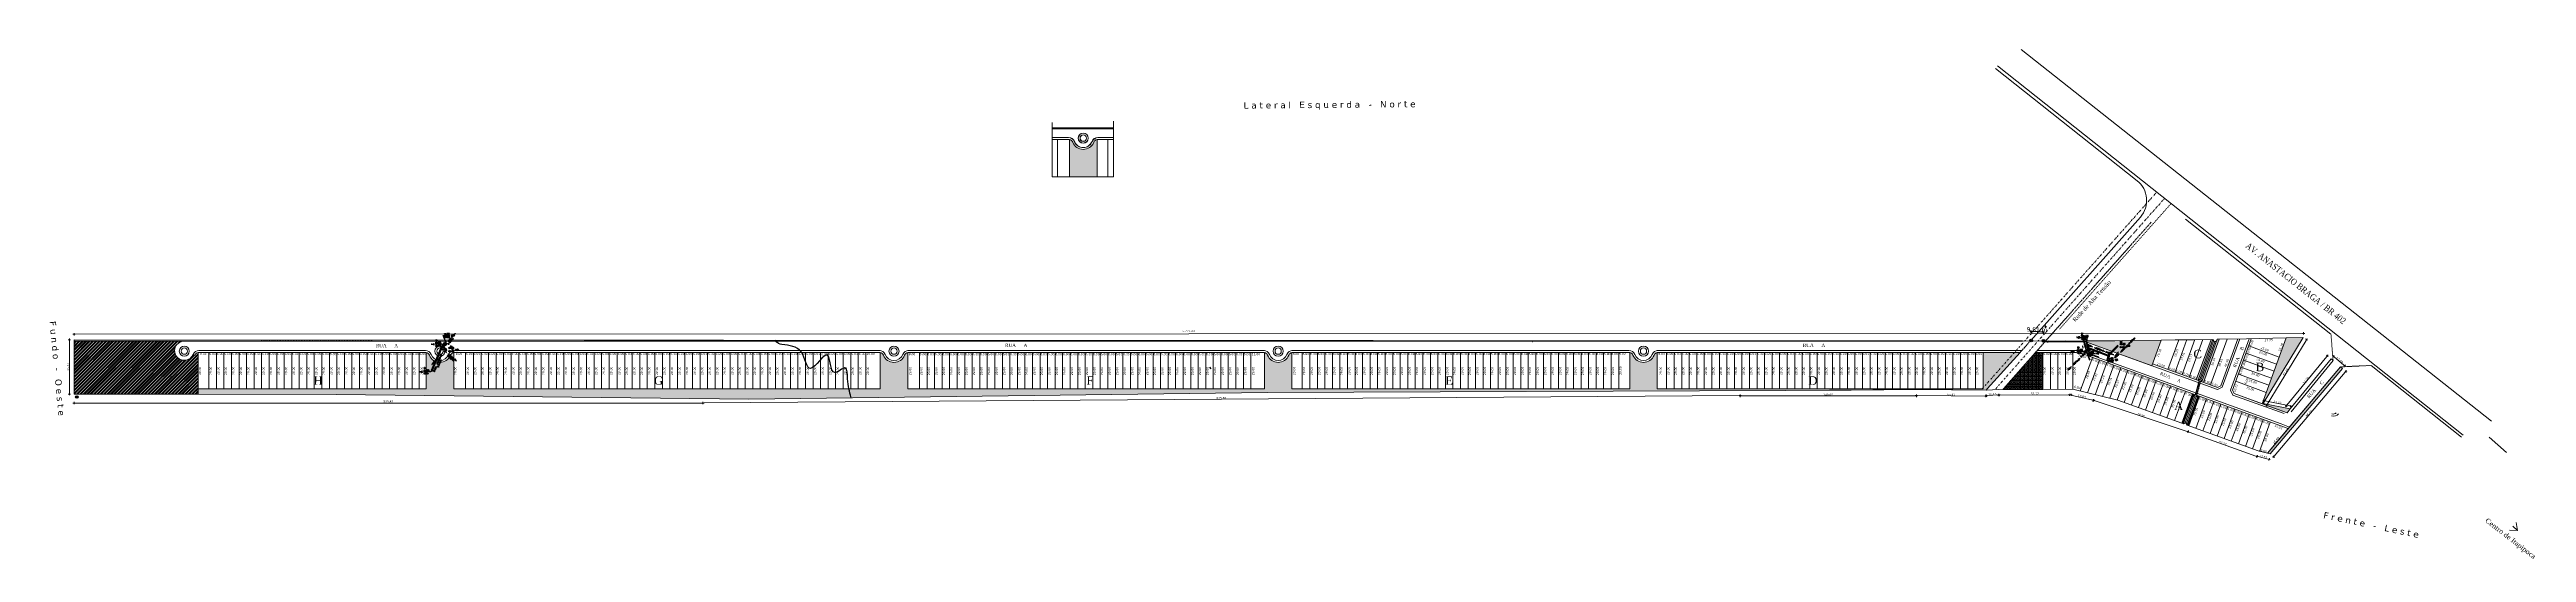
# Model space of a CAD drawing. Header units: centimetres. Extents: x 429547 to 433218, y 9613176 to 9615382.
# Drawn here: x 430976 to 432949, y 9614508 to 9614909 of the extents above; entities that cross this region are included whole.
import ezdxf
from ezdxf.enums import TextEntityAlignment as Align

# ---------------------------------------------------------------- set-up
doc = ezdxf.new("R2010")
doc.units = ezdxf.units.CM
doc.header["$LTSCALE"] = 0.05
for name, pattern in [('CENTER2', [28.575, 19.05, -3.175, 3.175, -3.175]), ('CONTINUO', [0]), ('DASHED2', [0.375, 0.25, -0.125]), ('DIVIDEX2', [63.5, 25.4, -12.7, 0, -12.7, 0, -12.7])]:
    doc.linetypes.add(name, pattern=pattern)
for name, color, linetype, lineweight in [('AREAS', 6, 'Continuous', 20), ('CERCA', 1, 'FENCELINE1', 15), ('DIM NOVO', 4, 'Continuous', 20), ('GROTA', 4, 'FENCELINE1', 15), ('p vista', 1, 'Continuous', 50)]:
    doc.layers.add(name, color=color, linetype=linetype, lineweight=lineweight)
for name, color, linetype in [('bloco arvore', 7, 'Continuous'), ('Cotas', 4, 'Continuous'), ('DIM', 7, 'Continuous'), ('Hachura', 252, 'Continuous'), ('PAREDE', 3, 'Continuous'), ('PDF_C00-FF-00', 7, 'Continuous'), ('PDF_Cotas', 7, 'Continuous'), ('PDF_PONTOS-CAIXAS', 7, 'Continuous'), ('PDF_PS_IND_COMPRIMENTO', 1, 'Continuous'), ('PDF_PS_IND_DIAMETRO', 1, 'Continuous'), ('PDF_PS_IND_FLUXO', 1, 'Continuous'), ('PDF_PS_IND_INCLINACAO', 1, 'Continuous'), ('PDF_PS_LINHA_CENTRAL', 1, 'Continuous'), ('PDF_PS_PONTOS_IDENTIFICACAO_LIN', 7, 'Continuous'), ('PDF_PS_PONTOS_IDENTIFICACAO_TXT', 1, 'Continuous'), ('PDF_TUBO_DE_CONCRETO', 7, 'Continuous'), ('PENA-02', 2, 'Continuous'), ('PVISTA', 1, 'CONTINUO')]:
    doc.layers.add(name, color=color, linetype=linetype)
doc.styles.add('LEALTÀ PADRÃO', font='verdana.ttf')
doc.styles.add('style1', font='times.ttf')
doc.styles.add('VIDAL', font='times.ttf', dxfattribs={"width": 0.85})
doc.linetypes.add('FENCELINE1', pattern='A,0.25,-0.1,[133,ltypeshp.shx,S=0.1,R=0,X=-0.1,Y=0],-0.1,1', length=1.45)
doc.dimstyles.new('VERT1000', dxfattribs={"dimscale": 0.25, "dimtxt": 6.5, "dimasz": 3.2, "dimexe": 0.18, "dimexo": 0.06, "dimgap": 0.2, "dimtad": 1, "dimrnd": 0.01, "dimzin": 4, "dimdsep": 46, "dimtxsty": 'LEALTÀ PADRÃO', "dimblk": 'SOL', "dimcen": 0, "dimse1": 1, "dimse2": 1, "dimclrd": 4, "dimclrt": 4, "dimaunit": 1, "dimadec": 3, "dimazin": 0, "dimtfac": 1.5, "dimtix": 1, "dimtmove": 0, "dimatfit": 3, "dimfxl": 0.18, "dimtvp": 1.5, "dimtolj": 1, "dimtzin": 0, "dimarcsym": 0})
pattern_1 = [(0, (0, 500), (0.635, 0.635), [0.3175, -0.9525]), (90, (0.15875, 499.84125), (-0.635, 0.635), [0.3175, -0.9525])]
pattern_2 = [(0, (3000, 500), (0.635, 0.635), [0.3175, -0.9525]), (90, (3000.15875, 499.84125), (-0.635, 0.635), [0.3175, -0.9525])]
pattern_3 = [(0, (-48.19928, -473.2339), (0.24765, 0.24765), [0.123825, -0.371475]), (90, (-48.13737, -473.2958), (-0.24765, 0.24765), [0.123825, -0.371475])]

# ---------------------------------------------------------------- blocks, each defined once
blk = doc.blocks.new('SOL')
at = {"layer": 'Cotas'}
for p, q in [((-1.12, 0), (1.12, 0)), ((0, 0), (0, 1.12)), ((0, 0), (0, -1.12))]:
    blk.add_line(p, q, dxfattribs=at)
blk.add_circle((0, 0), 0.224, dxfattribs=at)
blk = doc.blocks.new('*D12')
at = {"layer": 'bloco arvore', "color": 4, "linetype": 'Continuous', "lineweight": -2, "transparency": 16777216}
blk.add_line((432563.1, 9614683.5), (432554.9, 9614683.8), dxfattribs=at)
at = {"layer": 'Defpoints', "color": 0, "linetype": 'Continuous', "lineweight": 0, "transparency": 16777216}
for p in [(432554, 9614680, 2), (432554.1, 9614683.8), (432563.8, 9614679.8, 1.5)]:
    blk.add_point(p, dxfattribs=at)
at = {"layer": 'bloco arvore', "color": 4, "linetype": 'Continuous', "lineweight": -2, "transparency": 16777216, "xscale": 0.8, "yscale": 0.8, "zscale": 0.8}
for p, rotation in [((432554.1, 9614683.8), 178.4381222246378), ((432563.9, 9614683.5), 358.4381222246378)]:
    blk.add_blockref('SOL', p, dxfattribs=dict(at, rotation=rotation))
at = {"layer": 'bloco arvore', "color": 4, "linetype": 'Continuous', "lineweight": -2, "transparency": 16777216, "insert": (432559, 9614685.5), "char_height": 1.625, "attachment_point": 5, "rotation": 358.4381, "style": 'LEALTÀ PADRÃO'}
blk.add_mtext('\\A1;{\\H2.0833x;\\C7;9.81 m}', dxfattribs=at)

msp = doc.modelspace()

# ---------------------------------------------------------------- hatches: boundary and pattern name
at = {"layer": 'bloco arvore', "linetype": 'Continuous', "lineweight": -2}
h = msp.add_hatch(color=5, dxfattribs=at)
h.dxf.hatch_style = 1
edge = h.paths.add_edge_path()
edge.add_arc((432554.362, 9614676.745), 1, 0, 360)
h = msp.add_hatch(color=5, dxfattribs=at)
h.dxf.hatch_style = 1
edge = h.paths.add_edge_path()
edge.add_arc((432564.167, 9614676.478), 1, 0, 360)
h = msp.add_hatch(color=5, dxfattribs=at)
h.dxf.hatch_style = 1
edge = h.paths.add_edge_path()
edge.add_arc((430997.748, 9614631.74), 1, 0, 360)
at = {"layer": 'Hachura', "linetype": 'Continuous', "lineweight": 0, "true_color": 0x139b48}
h = msp.add_hatch(dxfattribs=at)
h.set_pattern_fill('CROSS', color=114, scale=0.02)
h.paths.add_polyline_path([(431823.586, 9614846.429), (431774.608, 9614846.429), (431774.608, 9614845.632), (431823.586, 9614845.632)])
h = msp.add_hatch(dxfattribs=at)
h.set_pattern_fill('CROSS', color=114, scale=0.02)
h.paths.add_polyline_path([(431810.34, 9614837.132, 0.23734337), (431807.737, 9614834.892, -0.68597542), (431790.944, 9614834.892, 0.23733693), (431788.34, 9614837.132), (431788.34, 9614807.344), (431788.34, 9614807.136), (431810.34, 9614807.136)])
at = {"layer": 'Hachura', "linetype": 'Continuous', "lineweight": 0, "true_color": 0xf8991e}
h = msp.add_hatch(dxfattribs=at)
h.set_pattern_fill('ANSI32', color=30, scale=0.2)
h.paths.add_polyline_path([(431094.34, 9614667.258, 0.23733395), (431091.737, 9614665.018), (431090.337, 9614665.558, -1.66944801), (431081.922, 9614676.139), (430995.505, 9614676.215), (430995.503, 9614633.909), (431094.342, 9614633.904), (431094.34, 9614638.256)])
at = {"layer": 'Hachura', "linetype": 'Continuous', "lineweight": 0, "true_color": 0x139b48}
h = msp.add_hatch(dxfattribs=at)
h.set_pattern_fill('CROSS', color=114, scale=0.1)
h.set_pattern_definition(pattern_1)
h.paths.add_polyline_path([(432547.609, 9614676.374), (432547.609, 9614676.14), (430995.542, 9614676.215), (430995.543, 9614677.372)])
h = msp.add_hatch(dxfattribs=at)
h.set_pattern_fill('CROSS', color=114, scale=0.1)
h.set_pattern_definition(pattern_1)
h.paths.add_polyline_path([(431233.583, 9614677.218), (431144.451, 9614677.276), (431144.451, 9614676.207), (431233.583, 9614676.203)])
h = msp.add_hatch(dxfattribs=at)
h.set_pattern_fill('CROSS', color=114, scale=0.1)
h.set_pattern_definition(pattern_1)
h.paths.add_polyline_path([(431325.422, 9614677.159), (431233.583, 9614677.218), (431233.583, 9614676.203), (431325.422, 9614676.199)])
h = msp.add_hatch(dxfattribs=at)
h.set_pattern_fill('CROSS', color=114, scale=0.1)
h.set_pattern_definition(pattern_1)
h.paths.add_polyline_path([(431432.848, 9614677.09), (431325.422, 9614677.159), (431325.422, 9614676.199), (431432.848, 9614676.194)])
h = msp.add_hatch(dxfattribs=at)
h.set_pattern_fill('CROSS', color=114, scale=0.1)
h.set_pattern_definition(pattern_1)
h.paths.add_polyline_path([(431486.224, 9614677.056), (431432.848, 9614677.09), (431432.848, 9614676.194), (431486.224, 9614676.191)])
h = msp.add_hatch(dxfattribs=at)
h.set_pattern_fill('CROSS', color=114, scale=0.1)
h.set_pattern_definition(pattern_1)
h.paths.add_polyline_path([(431547.742, 9614677.016), (431486.224, 9614677.056), (431486.224, 9614676.191), (431547.742, 9614676.188)])
h = msp.add_hatch(dxfattribs=at)
h.set_pattern_fill('CROSS', color=114, scale=0.1)
h.set_pattern_definition(pattern_1)
h.paths.add_polyline_path([(431638.764, 9614676.958), (431547.742, 9614677.016), (431547.742, 9614676.188), (431638.764, 9614676.184)])
h = msp.add_hatch(dxfattribs=at)
h.set_pattern_fill('CROSS', color=114, scale=0.1)
h.set_pattern_definition(pattern_1)
h.paths.add_polyline_path([(431755.369, 9614676.883), (431638.764, 9614676.958), (431638.764, 9614676.184), (431755.369, 9614676.178)])
h = msp.add_hatch(dxfattribs=at)
h.set_pattern_fill('CROSS', color=114, scale=0.1)
h.set_pattern_definition(pattern_1)
h.paths.add_polyline_path([(431987.787, 9614676.734), (431904.772, 9614676.787), (431904.772, 9614676.171), (431987.787, 9614676.167)])
at = {"layer": 'Hachura', "linetype": 'Continuous', "lineweight": -2, "true_color": 0x139b48}
h = msp.add_hatch(dxfattribs=at)
h.set_pattern_fill('CROSS', color=114, scale=0.1)
h.set_pattern_definition(pattern_2)
h.paths.add_polyline_path([(432658.056, 9614677.069), (432596.462, 9614676.347), (432598.012, 9614675.763), (432650.626, 9614656.633)])
at = {"layer": 'Hachura', "linetype": 'Continuous', "lineweight": 0, "true_color": 0x139b48}
h = msp.add_hatch(dxfattribs=at)
h.set_pattern_fill('CROSS', color=114, scale=0.039)
h.set_pattern_definition(pattern_3)
h.paths.add_polyline_path([(432698.954, 9614677.635), (432697.626, 9614677.62), (432685.911, 9614645.4), (432688.069, 9614644.615), (432688.069, 9614644.617), (432687.488, 9614645.858)])
h.paths.add_polyline_path([(432704.037, 9614677.692), (432702.626, 9614677.666), (432702.185, 9614676.45), (432702.183, 9614676.449), (432690.633, 9614644.718), (432689.389, 9614644.136), (432691.55, 9614643.35)])
h = msp.add_hatch(dxfattribs=at)
h.set_pattern_fill('CROSS', color=114, scale=0.1)
h.set_pattern_definition([(0, (0, -1000), (0.635, 0.635), [0.3175, -0.9525]), (90, (0.15875, -1000.15875), (-0.635, 0.635), [0.3175, -0.9525])])
h.paths.add_polyline_path([(432771.073, 9614679.136), (432757.434, 9614678.771), (432738.366, 9614626.328), (432758.161, 9614619.131), (432760.617, 9614622.127), (432739.292, 9614626.507)])
h = msp.add_hatch(dxfattribs=at)
h.set_pattern_fill('CROSS', color=114, scale=0.1)
h.set_pattern_definition(pattern_1)
h.paths.add_polyline_path([(431297.937, 9614667.259, 0.23712236), (431295.337, 9614665.02, -0.68599074), (431278.544, 9614665.019, 0.23751538), (431275.94, 9614667.259), (431275.94, 9614638.256), (431094.34, 9614638.256), (431094.342, 9614633.904), (431204.278, 9614633.73), (431533.065, 9614630.064), (431547.742, 9614630.25), (431547.742, 9614638.258), (431297.937, 9614638.257)])
h = msp.add_hatch(dxfattribs=at)
h.set_pattern_fill('CROSS', color=114, scale=0.1)
h.set_pattern_definition(pattern_1)
h.paths.add_polyline_path([(431659.614, 9614667.257, 0.23777821), (431657.011, 9614665.019, -0.68599074), (431640.218, 9614665.019, 0.23805334), (431637.614, 9614667.259), (431637.615, 9614638.258), (431547.742, 9614638.258), (431547.742, 9614630.25), (431946.132, 9614635.306), (431987.787, 9614635.465), (431987.787, 9614638.26), (431965.609, 9614638.26), (431965.609, 9614667.26, 0.23694673), (431963.011, 9614665.022, -0.68599074), (431946.218, 9614665.021, 0.23768146), (431943.614, 9614667.26), (431943.615, 9614638.26), (431659.615, 9614638.258)])
h = msp.add_hatch(dxfattribs=at)
h.set_pattern_fill('CROSS', color=114, scale=0.1)
h.set_pattern_definition(pattern_1)
h.paths.add_polyline_path([(432256.614, 9614667.262, 0.23732558), (432254.011, 9614665.022, -0.68599074), (432237.218, 9614665.021, 0.23731995), (432234.615, 9614667.261), (432234.615, 9614638.261), (431987.787, 9614638.26), (431987.787, 9614635.465), (432358.942, 9614636.882), (432410.966, 9614637.21), (432462.991, 9614637.537), (432492.025, 9614637.335), (432518.421, 9614637.151), (432519.317, 9614638.285), (432545.589, 9614667.263), (432516.028, 9614667.263), (432516.028, 9614638.263), (432256.615, 9614638.261)])
at = {"layer": 'Hachura', "linetype": 'Continuous', "lineweight": -2, "true_color": 0x139b48}
h = msp.add_hatch(dxfattribs=at)
h.set_pattern_fill('CROSS', color=114, scale=0.1)
h.set_pattern_definition(pattern_2)
h.paths.add_polyline_path([(432563.693, 9614637.749), (432563.693, 9614667.263), (432557.884, 9614667.263), (432532.353, 9614638.263), (432531.907, 9614637.749)])
at = {"layer": 'Hachura', "linetype": 'Continuous', "lineweight": 0, "true_color": 0x139b48}
h = msp.add_hatch(dxfattribs=at)
h.set_pattern_fill('CROSS', color=114, scale=0.1)
h.set_pattern_definition([(0, (-32.27455, -985.6011), (0.635, 0.635), [0.3175, -0.9525]), (90, (-32.1158, -985.75984), (-0.635, 0.635), [0.3175, -0.9525])])
h.paths.add_polyline_path([(432802.326, 9614654.409), (432800.791, 9614655.708), (432772.412, 9614622.163), (432774.009, 9614620.945)])
h.paths.add_polyline_path([(432774.009, 9614620.945), (432772.412, 9614622.163), (432742.538, 9614586.849), (432744.701, 9614586.31)])
h = msp.add_hatch(dxfattribs=at)
h.set_pattern_fill('CROSS', color=114, scale=0.039)
h.set_pattern_definition(pattern_3)
h.paths.add_polyline_path([(432683.763, 9614632.912), (432685.007, 9614633.492), (432682.847, 9614634.277), (432674.318, 9614610.818), (432675.656, 9614610.331), (432675.597, 9614610.458)])
h = msp.add_hatch(dxfattribs=at)
h.set_pattern_fill('CROSS', color=114, scale=0.039)
h.set_pattern_definition([(0, (-48.2123, -473.26969), (0.24765, 0.24765), [0.123825, -0.371475]), (90, (-48.15039, -473.3316), (-0.24765, 0.24765), [0.123825, -0.371475])])
h.paths.add_polyline_path([(432688.473, 9614632.191), (432686.314, 9614632.976), (432686.894, 9614631.733), (432678.727, 9614609.28), (432678.601, 9614609.22), (432678.6, 9614609.218), (432679.944, 9614608.732)])

# ---------------------------------------------------------------- linework, layer by layer
at = {"color": 7, "linetype": 'Continuous', "lineweight": 9}
msp.add_line((432919.138, 9614599.63, -93.989), (432933.126, 9614587.424, -93.989), dxfattribs=at)
at = {"color": 0, "linetype": 'Continuous', "lineweight": 9}
for p, q in [((432940.617, 9614531.559, -93.989), (432941.754, 9614525.258, -93.989)), ((432940.617, 9614531.559, -93.989), (432941.754, 9614525.258, -93.989)), ((432941.754, 9614525.258, -93.989), (432935.357, 9614525.531, -93.989)), ((432941.754, 9614525.258, -93.989), (432935.357, 9614525.531, -93.989)), ((432937.987, 9614528.545, -93.989), (432941.754, 9614525.258, -93.989)), ((432937.987, 9614528.545, -93.989), (432941.754, 9614525.258, -93.989))]:
    msp.add_line(p, q, dxfattribs=at)
at = {"layer": 'AREAS', "color": 7, "linetype": 'Continuous', "lineweight": 9}
for p, q in [((430995.505, 9614633.991, -1.124), (430995.505, 9614676.215, -1.124)), ((430995.543, 9614677.372, -1.124), (430995.542, 9614676.215, -1.124)), ((430995.542, 9614676.215, -1.124), (432547.609, 9614676.14, -1.124)), ((430995.542, 9614676.215, -1.124), (431081.922, 9614676.139, -1.124)), ((432547.609, 9614676.374, -1.124), (430995.543, 9614677.372, -1.124)), ((431144.68, 9614676.86), (431144.998, 9614676.86)), ((431144.839, 9614676.701), (431144.839, 9614677.019)), ((431145.315, 9614676.225), (431145.633, 9614676.225)), ((431145.474, 9614676.207), (431145.474, 9614676.384)), ((431145.95, 9614676.86), (431146.268, 9614676.86)), ((431146.109, 9614676.701), (431146.109, 9614677.019)), ((431146.585, 9614676.225), (431146.903, 9614676.225)), ((431146.744, 9614676.207), (431146.744, 9614676.384)), ((431147.22, 9614676.86), (431147.538, 9614676.86)), ((431147.379, 9614676.701), (431147.379, 9614677.019)), ((431147.855, 9614676.225), (431148.173, 9614676.225)), ((431148.014, 9614676.207), (431148.014, 9614676.384)), ((431148.49, 9614676.86), (431148.808, 9614676.86)), ((431148.649, 9614676.701), (431148.649, 9614677.019)), ((431149.125, 9614676.225), (431149.443, 9614676.225)), ((431149.284, 9614676.207), (431149.284, 9614676.384)), ((431149.76, 9614676.86), (431150.078, 9614676.86)), ((431149.919, 9614676.701), (431149.919, 9614677.019)), ((431150.395, 9614676.225), (431150.713, 9614676.225)), ((431150.554, 9614676.207), (431150.554, 9614676.384)), ((431151.03, 9614676.86), (431151.348, 9614676.86)), ((431151.189, 9614676.701), (431151.189, 9614677.019)), ((431151.665, 9614676.225), (431151.983, 9614676.225)), ((431151.824, 9614676.207), (431151.824, 9614676.384)), ((431152.3, 9614676.86), (431152.618, 9614676.86)), ((431152.459, 9614676.701), (431152.459, 9614677.019)), ((431152.935, 9614676.225), (431153.253, 9614676.225)), ((431153.094, 9614676.207), (431153.094, 9614676.384)), ((431153.57, 9614676.86), (431153.888, 9614676.86)), ((431153.729, 9614676.701), (431153.729, 9614677.019)), ((431154.205, 9614676.225), (431154.523, 9614676.225)), ((431154.364, 9614676.207), (431154.364, 9614676.384)), ((431154.84, 9614676.86), (431155.158, 9614676.86)), ((431154.999, 9614676.701), (431154.999, 9614677.019)), ((431155.475, 9614676.225), (431155.793, 9614676.225)), ((431155.634, 9614676.207), (431155.634, 9614676.384)), ((431156.11, 9614676.86), (431156.428, 9614676.86)), ((431156.269, 9614676.701), (431156.269, 9614677.019)), ((431156.745, 9614676.225), (431157.063, 9614676.225)), ((431156.904, 9614676.207), (431156.904, 9614676.384)), ((431157.38, 9614676.86), (431157.698, 9614676.86)), ((431157.539, 9614676.701), (431157.539, 9614677.019)), ((431158.015, 9614676.225), (431158.333, 9614676.225)), ((431158.174, 9614676.207), (431158.174, 9614676.384)), ((431158.65, 9614676.86), (431158.968, 9614676.86)), ((431158.809, 9614676.701), (431158.809, 9614677.019)), ((431159.285, 9614676.225), (431159.603, 9614676.225)), ((431159.444, 9614676.207), (431159.444, 9614676.384)), ((431159.92, 9614676.86), (431160.238, 9614676.86)), ((431160.079, 9614676.701), (431160.079, 9614677.019)), ((431160.555, 9614676.225), (431160.873, 9614676.225)), ((431160.714, 9614676.207), (431160.714, 9614676.384)), ((431161.19, 9614676.86), (431161.508, 9614676.86)), ((431161.349, 9614676.701), (431161.349, 9614677.019)), ((431161.825, 9614676.225), (431162.143, 9614676.225)), ((431161.984, 9614676.207), (431161.984, 9614676.384)), ((431162.46, 9614676.86), (431162.778, 9614676.86)), ((431162.619, 9614676.701), (431162.619, 9614677.019)), ((431163.095, 9614676.225), (431163.413, 9614676.225)), ((431163.254, 9614676.206), (431163.254, 9614676.384)), ((431163.73, 9614676.86), (431164.048, 9614676.86)), ((431163.889, 9614676.701), (431163.889, 9614677.019)), ((431164.365, 9614676.225), (431164.683, 9614676.225)), ((431164.524, 9614676.206), (431164.524, 9614676.384)), ((431165, 9614676.86), (431165.318, 9614676.86)), ((431165.159, 9614676.701), (431165.159, 9614677.019)), ((431165.635, 9614676.225), (431165.953, 9614676.225)), ((431165.794, 9614676.206), (431165.794, 9614676.384)), ((431166.27, 9614676.86), (431166.588, 9614676.86)), ((431166.429, 9614676.701), (431166.429, 9614677.019)), ((431166.905, 9614676.225), (431167.223, 9614676.225)), ((431167.064, 9614676.206), (431167.064, 9614676.384)), ((431167.54, 9614676.86), (431167.858, 9614676.86)), ((431167.699, 9614676.701), (431167.699, 9614677.019)), ((431168.175, 9614676.225), (431168.493, 9614676.225)), ((431168.334, 9614676.206), (431168.334, 9614676.384)), ((431168.81, 9614676.86), (431169.128, 9614676.86)), ((431168.969, 9614676.701), (431168.969, 9614677.019)), ((431169.445, 9614676.225), (431169.763, 9614676.225)), ((431169.604, 9614676.206), (431169.604, 9614676.384)), ((431170.08, 9614676.86), (431170.398, 9614676.86)), ((431170.239, 9614676.701), (431170.239, 9614677.019)), ((431170.715, 9614676.225), (431171.033, 9614676.225)), ((431170.874, 9614676.206), (431170.874, 9614676.384)), ((431171.35, 9614676.86), (431171.668, 9614676.86)), ((431171.509, 9614676.701), (431171.509, 9614677.019)), ((431171.985, 9614676.225), (431172.303, 9614676.225)), ((431172.144, 9614676.206), (431172.144, 9614676.384)), ((431172.62, 9614676.86), (431172.938, 9614676.86)), ((431172.779, 9614676.701), (431172.779, 9614677.019)), ((431173.255, 9614676.225), (431173.573, 9614676.225)), ((431173.414, 9614676.206), (431173.414, 9614676.384)), ((431173.89, 9614676.86), (431174.208, 9614676.86)), ((431174.049, 9614676.701), (431174.049, 9614677.019)), ((431174.525, 9614676.225), (431174.843, 9614676.225)), ((431174.684, 9614676.206), (431174.684, 9614676.384)), ((431175.16, 9614676.86), (431175.478, 9614676.86)), ((431175.319, 9614676.701), (431175.319, 9614677.019)), ((431175.795, 9614676.225), (431176.113, 9614676.225)), ((431175.954, 9614676.206), (431175.954, 9614676.384)), ((431176.43, 9614676.86), (431176.748, 9614676.86)), ((431176.589, 9614676.701), (431176.589, 9614677.019)), ((431177.065, 9614676.225), (431177.383, 9614676.225)), ((431177.224, 9614676.206), (431177.224, 9614676.384)), ((431177.7, 9614676.86), (431178.018, 9614676.86)), ((431177.859, 9614676.701), (431177.859, 9614677.019)), ((431178.335, 9614676.225), (431178.653, 9614676.225)), ((431178.494, 9614676.206), (431178.494, 9614676.384)), ((431178.97, 9614676.86), (431179.288, 9614676.86)), ((431179.129, 9614676.701), (431179.129, 9614677.019)), ((431179.605, 9614676.225), (431179.923, 9614676.225)), ((431179.764, 9614676.206), (431179.764, 9614676.384)), ((431180.24, 9614676.86), (431180.558, 9614676.86)), ((431180.399, 9614676.701), (431180.399, 9614677.019)), ((431180.875, 9614676.225), (431181.193, 9614676.225)), ((431181.034, 9614676.206), (431181.034, 9614676.384)), ((431181.51, 9614676.86), (431181.828, 9614676.86)), ((431181.669, 9614676.701), (431181.669, 9614677.019)), ((431182.145, 9614676.225), (431182.463, 9614676.225)), ((431182.304, 9614676.206), (431182.304, 9614676.384)), ((431182.78, 9614676.86), (431183.098, 9614676.86)), ((431182.939, 9614676.701), (431182.939, 9614677.019)), ((431183.415, 9614676.225), (431183.733, 9614676.225)), ((431183.574, 9614676.206), (431183.574, 9614676.384)), ((431184.05, 9614676.86), (431184.368, 9614676.86)), ((431184.209, 9614676.701), (431184.209, 9614677.019)), ((431184.685, 9614676.225), (431185.003, 9614676.225)), ((431184.844, 9614676.205), (431184.844, 9614676.384)), ((431185.32, 9614676.86), (431185.638, 9614676.86)), ((431185.479, 9614676.701), (431185.479, 9614677.019)), ((431185.955, 9614676.225), (431186.273, 9614676.225)), ((431186.114, 9614676.205), (431186.114, 9614676.384)), ((431186.59, 9614676.86), (431186.908, 9614676.86)), ((431186.749, 9614676.701), (431186.749, 9614677.019)), ((431187.225, 9614676.225), (431187.543, 9614676.225)), ((431187.384, 9614676.205), (431187.384, 9614676.384)), ((431187.86, 9614676.86), (431188.178, 9614676.86)), ((431188.019, 9614676.701), (431188.019, 9614677.019)), ((431188.495, 9614676.225), (431188.813, 9614676.225)), ((431188.654, 9614676.205), (431188.654, 9614676.384)), ((431189.13, 9614676.86), (431189.448, 9614676.86)), ((431189.289, 9614676.701), (431189.289, 9614677.019)), ((431189.765, 9614676.225), (431190.083, 9614676.225)), ((431189.924, 9614676.205), (431189.924, 9614676.384)), ((431190.4, 9614676.86), (431190.718, 9614676.86)), ((431190.559, 9614676.701), (431190.559, 9614677.019)), ((431191.035, 9614676.225), (431191.353, 9614676.225)), ((431191.194, 9614676.205), (431191.194, 9614676.384)), ((431191.67, 9614676.86), (431191.988, 9614676.86)), ((431191.829, 9614676.701), (431191.829, 9614677.019)), ((431192.305, 9614676.225), (431192.623, 9614676.225)), ((431192.464, 9614676.205), (431192.464, 9614676.384)), ((431192.94, 9614676.86), (431193.258, 9614676.86)), ((431193.099, 9614676.701), (431193.099, 9614677.019)), ((431193.575, 9614676.225), (431193.893, 9614676.225)), ((431193.734, 9614676.205), (431193.734, 9614676.384)), ((431194.21, 9614676.86), (431194.528, 9614676.86)), ((431194.369, 9614676.701), (431194.369, 9614677.019)), ((431194.845, 9614676.225), (431195.163, 9614676.225)), ((431195.004, 9614676.205), (431195.004, 9614676.384)), ((431195.48, 9614676.86), (431195.798, 9614676.86)), ((431195.639, 9614676.701), (431195.639, 9614677.019)), ((431196.115, 9614676.225), (431196.433, 9614676.225)), ((431196.274, 9614676.205), (431196.274, 9614676.384)), ((431196.75, 9614676.86), (431197.068, 9614676.86)), ((431196.909, 9614676.701), (431196.909, 9614677.019)), ((431197.385, 9614676.225), (431197.703, 9614676.225)), ((431197.544, 9614676.205), (431197.544, 9614676.384)), ((431198.02, 9614676.86), (431198.338, 9614676.86)), ((431198.179, 9614676.701), (431198.179, 9614677.019)), ((431198.655, 9614676.225), (431198.973, 9614676.225)), ((431198.814, 9614676.205), (431198.814, 9614676.384)), ((431199.29, 9614676.86), (431199.608, 9614676.86)), ((431199.449, 9614676.701), (431199.449, 9614677.019)), ((431199.925, 9614676.225), (431200.243, 9614676.225)), ((431200.084, 9614676.205), (431200.084, 9614676.384)), ((431200.56, 9614676.86), (431200.878, 9614676.86)), ((431200.719, 9614676.701), (431200.719, 9614677.019)), ((431201.195, 9614676.225), (431201.513, 9614676.225)), ((431201.354, 9614676.205), (431201.354, 9614676.384)), ((431201.83, 9614676.86), (431202.148, 9614676.86)), ((431201.989, 9614676.701), (431201.989, 9614677.019)), ((431202.465, 9614676.225), (431202.783, 9614676.225)), ((431202.624, 9614676.205), (431202.624, 9614676.384)), ((431203.1, 9614676.86), (431203.418, 9614676.86)), ((431203.259, 9614676.701), (431203.259, 9614677.019)), ((431203.735, 9614676.225), (431204.053, 9614676.225)), ((431203.894, 9614676.205), (431203.894, 9614676.384)), ((431204.37, 9614676.86), (431204.688, 9614676.86)), ((431204.529, 9614676.701), (431204.529, 9614677.019)), ((431205.005, 9614676.225), (431205.323, 9614676.225)), ((431205.164, 9614676.204), (431205.164, 9614676.384)), ((431205.64, 9614676.86), (431205.958, 9614676.86)), ((431205.799, 9614676.701), (431205.799, 9614677.019)), ((431206.275, 9614676.225), (431206.593, 9614676.225)), ((431206.434, 9614676.204), (431206.434, 9614676.384)), ((431206.91, 9614676.86), (431207.228, 9614676.86)), ((431207.069, 9614676.701), (431207.069, 9614677.019)), ((431207.545, 9614676.225), (431207.863, 9614676.225)), ((431207.704, 9614676.204), (431207.704, 9614676.384)), ((431208.18, 9614676.86), (431208.498, 9614676.86)), ((431208.339, 9614676.701), (431208.339, 9614677.019)), ((431208.815, 9614676.225), (431209.133, 9614676.225)), ((431208.974, 9614676.204), (431208.974, 9614676.384)), ((431209.45, 9614676.86), (431209.768, 9614676.86)), ((431209.609, 9614676.701), (431209.609, 9614677.019)), ((431210.085, 9614676.225), (431210.403, 9614676.225)), ((431210.244, 9614676.204), (431210.244, 9614676.384)), ((431210.72, 9614676.86), (431211.038, 9614676.86)), ((431210.879, 9614676.701), (431210.879, 9614677.019)), ((431211.355, 9614676.225), (431211.673, 9614676.225)), ((431211.514, 9614676.204), (431211.514, 9614676.384)), ((431211.99, 9614676.86), (431212.308, 9614676.86)), ((431212.149, 9614676.701), (431212.149, 9614677.019)), ((431212.625, 9614676.225), (431212.943, 9614676.225)), ((431212.784, 9614676.204), (431212.784, 9614676.384)), ((431213.26, 9614676.86), (431213.578, 9614676.86)), ((431213.419, 9614676.701), (431213.419, 9614677.019)), ((431213.895, 9614676.225), (431214.213, 9614676.225)), ((431214.054, 9614676.204), (431214.054, 9614676.384)), ((431214.53, 9614676.86), (431214.848, 9614676.86)), ((431214.689, 9614676.701), (431214.689, 9614677.019)), ((431215.165, 9614676.225), (431215.483, 9614676.225)), ((431215.324, 9614676.204), (431215.324, 9614676.384)), ((431215.8, 9614676.86), (431216.118, 9614676.86)), ((431215.959, 9614676.701), (431215.959, 9614677.019)), ((431216.435, 9614676.225), (431216.753, 9614676.225)), ((431216.594, 9614676.204), (431216.594, 9614676.384)), ((431217.07, 9614676.86), (431217.388, 9614676.86)), ((431217.229, 9614676.701), (431217.229, 9614677.019)), ((431217.705, 9614676.225), (431218.023, 9614676.225)), ((431217.864, 9614676.204), (431217.864, 9614676.384)), ((431218.34, 9614676.86), (431218.658, 9614676.86)), ((431218.499, 9614676.701), (431218.499, 9614677.019)), ((431218.975, 9614676.225), (431219.293, 9614676.225)), ((431219.134, 9614676.204), (431219.134, 9614676.384)), ((431219.61, 9614676.86), (431219.928, 9614676.86)), ((431219.769, 9614676.701), (431219.769, 9614677.019)), ((431220.245, 9614676.225), (431220.563, 9614676.225)), ((431220.404, 9614676.204), (431220.404, 9614676.384)), ((431220.88, 9614676.86), (431221.198, 9614676.86)), ((431221.039, 9614676.701), (431221.039, 9614677.019)), ((431221.515, 9614676.225), (431221.833, 9614676.225)), ((431221.674, 9614676.204), (431221.674, 9614676.384)), ((431222.15, 9614676.86), (431222.468, 9614676.86)), ((431222.309, 9614676.701), (431222.309, 9614677.019)), ((431222.785, 9614676.225), (431223.103, 9614676.225)), ((431222.944, 9614676.204), (431222.944, 9614676.384)), ((431223.42, 9614676.86), (431223.738, 9614676.86)), ((431223.579, 9614676.701), (431223.579, 9614677.019)), ((431224.055, 9614676.225), (431224.373, 9614676.225)), ((431224.214, 9614676.204), (431224.214, 9614676.384)), ((431224.69, 9614676.86), (431225.008, 9614676.86)), ((431224.849, 9614676.701), (431224.849, 9614677.019)), ((431225.325, 9614676.225), (431225.643, 9614676.225)), ((431225.484, 9614676.203), (431225.484, 9614676.384)), ((431225.96, 9614676.86), (431226.278, 9614676.86)), ((431226.119, 9614676.701), (431226.119, 9614677.019)), ((431226.595, 9614676.225), (431226.913, 9614676.225)), ((431226.754, 9614676.203), (431226.754, 9614676.384)), ((431227.23, 9614676.86), (431227.548, 9614676.86)), ((431227.389, 9614676.701), (431227.389, 9614677.019)), ((431227.865, 9614676.225), (431228.183, 9614676.225)), ((431228.024, 9614676.203), (431228.024, 9614676.384)), ((431228.5, 9614676.86), (431228.818, 9614676.86)), ((431228.659, 9614676.701), (431228.659, 9614677.019)), ((431229.135, 9614676.225), (431229.453, 9614676.225)), ((431229.294, 9614676.203), (431229.294, 9614676.384)), ((431229.77, 9614676.86), (431230.088, 9614676.86)), ((431229.929, 9614676.701), (431229.929, 9614677.019)), ((431230.405, 9614676.225), (431230.723, 9614676.225)), ((431230.564, 9614676.203), (431230.564, 9614676.384)), ((431231.04, 9614676.86), (431231.358, 9614676.86)), ((431231.199, 9614676.701), (431231.199, 9614677.019)), ((431231.675, 9614676.225), (431231.993, 9614676.225)), ((431231.834, 9614676.203), (431231.834, 9614676.384)), ((431232.31, 9614676.86), (431232.628, 9614676.86)), ((431232.469, 9614676.701), (431232.469, 9614677.019)), ((431232.945, 9614676.225), (431233.263, 9614676.225)), ((431233.104, 9614676.203), (431233.104, 9614676.384)), ((431233.58, 9614676.86), (431233.583, 9614676.86)), ((432547.609, 9614676.14, -1.124), (432547.609, 9614676.374, -1.124)), ((432596.462, 9614676.347), (432658.056, 9614677.069)), ((432598.012, 9614675.763), (432596.462, 9614676.347)), ((432650.626, 9614656.633), (432598.012, 9614675.763)), ((432658.056, 9614677.069), (432650.626, 9614656.633)), ((432738.366, 9614626.328, -1.124), (432757.434, 9614678.771, -1.124)), ((432771.073, 9614679.136, -1.124), (432739.292, 9614626.507, -1.124)), ((432757.434, 9614678.771, -1.124), (432771.073, 9614679.136, -1.124)), ((431090.337, 9614665.558, -1.124), (431091.737, 9614665.018, -1.124)), ((431094.34, 9614667.258, -1.124), (431094.342, 9614633.904, -1.124)), ((431275.94, 9614638.256), (431275.94, 9614667.259)), ((431297.937, 9614667.259), (431297.937, 9614638.257)), ((431637.615, 9614638.258), (431637.614, 9614667.259)), ((431659.614, 9614667.257), (431659.615, 9614638.258)), ((431943.615, 9614638.26), (431943.614, 9614667.26)), ((431965.609, 9614667.26), (431965.609, 9614638.26)), ((432234.615, 9614638.261), (432234.615, 9614667.261)), ((432256.614, 9614667.262), (432256.615, 9614638.261)), ((432516.028, 9614638.263), (432516.028, 9614667.263)), ((432516.028, 9614667.263), (432545.589, 9614667.263)), ((432545.589, 9614667.263), (432519.317, 9614638.285)), ((432557.884, 9614667.263), (432532.353, 9614638.263)), ((432557.852, 9614667.263), (432563.693, 9614667.263)), ((432563.693, 9614667.263), (432557.884, 9614667.263)), ((432563.693, 9614637.749), (432563.693, 9614667.263)), ((432742.538, 9614586.849, -0.009), (432800.79, 9614655.708, -0.009)), ((432802.326, 9614654.409, -0.009), (432744.701, 9614586.309, -0.009)), ((432800.79, 9614655.708, -0.009), (432802.326, 9614654.409, -0.009)), ((431094.342, 9614633.904, -1.124), (430995.505, 9614633.991, -1.124)), ((431094.342, 9614633.904), (431094.34, 9614638.256)), ((431094.34, 9614638.256), (431275.94, 9614638.256)), ((431204.278, 9614633.73), (431094.342, 9614633.904)), ((431533.065, 9614630.064), (431204.278, 9614633.73)), ((431297.937, 9614638.257), (431637.615, 9614638.258)), ((431946.132, 9614635.306), (431533.065, 9614630.064)), ((431659.615, 9614638.258), (431943.615, 9614638.26)), ((432358.942, 9614636.882), (431946.132, 9614635.306)), ((431965.609, 9614638.26), (432234.615, 9614638.261)), ((432256.615, 9614638.261), (432516.028, 9614638.263)), ((432410.966, 9614637.21), (432358.942, 9614636.882)), ((432462.991, 9614637.537), (432410.966, 9614637.21)), ((432492.025, 9614637.335), (432462.991, 9614637.537)), ((432518.421, 9614637.151), (432492.025, 9614637.335)), ((432519.317, 9614638.285), (432518.421, 9614637.151)), ((432532.353, 9614638.263), (432531.907, 9614637.749)), ((432531.907, 9614637.749), (432563.693, 9614637.749)), ((432758.161, 9614619.131, -1.124), (432738.366, 9614626.328, -1.124)), ((432739.292, 9614626.507, -1.124), (432760.617, 9614622.127, -1.124)), ((432760.617, 9614622.127, -1.124), (432758.161, 9614619.131, -1.124)), ((432759.504, 9614620.855, -3.269), (432760.617, 9614622.127, -1.124)), ((432744.701, 9614586.309, -0.009), (432742.538, 9614586.849, -0.009))]:
    msp.add_line(p, q, dxfattribs=at)
at = {"layer": 'AREAS', "color": 251, "linetype": 'Continuous', "lineweight": 0, "true_color": 0x636466}
msp.add_line((432696.86, 9614602.581), (432691.221, 9614604.631), dxfattribs=at)
at = {"layer": 'AREAS', "color": 7, "linetype": 'Continuous', "lineweight": 9}
for centre, radius, start, end in [((431083.298, 9614668.596, -1.124), 7.667, 100.338406, 336.651907), ((431095.265, 9614663.55, -1.124), 3.822, 104.006266, 157.411114), ((431275.018, 9614663.553), 3.818, 22.578319, 76.022529), ((431286.94, 9614668.26), 9, 201.100766, 338.899814), ((431298.865, 9614663.552), 3.822, 104.051927, 157.410867), ((431636.697, 9614663.56), 3.811, 22.510897, 76.071801), ((431648.614, 9614668.259), 9, 201.100766, 338.899814), ((431660.533, 9614663.555), 3.814, 103.936944, 157.43817), ((431942.695, 9614663.557), 3.816, 22.568261, 76.048499), ((431954.614, 9614668.262), 9, 201.100766, 338.899814), ((431966.539, 9614663.554), 3.822, 104.090038, 157.410867), ((432233.689, 9614663.553), 3.822, 22.590064, 75.991876), ((432245.614, 9614668.262), 9, 201.100766, 338.899814), ((432257.539, 9614663.554), 3.822, 104.007834, 157.410867)]:
    msp.add_arc(centre, radius, start, end, dxfattribs=at)
at = {"layer": 'bloco arvore', "linetype": 'Continuous', "lineweight": -2}
for centre in [(432554.362, 9614676.745, 1.411), (432564.167, 9614676.478, 0.955), (430997.748, 9614631.74, -0.595)]:
    msp.add_circle(centre, 1, dxfattribs=at)
at = {"layer": 'CERCA', "color": 0, "linetype": 'FENCELINE1', "lineweight": 9}
msp.add_line((431774.608, 9614846.429, -0.596), (431823.586, 9614846.423, -0.65), dxfattribs=at)
at = {"layer": 'CERCA', "color": 7, "linetype": 'ByBlock', "lineweight": 9}
for p, q in [((432658.056, 9614677.069, -1.166), (432669.052, 9614677.3, -1.53)), ((432669.052, 9614677.3, -1.53), (432698.969, 9614677.635, -1.587)), ((432702.469, 9614677.674, -1.594), (432725.9, 9614677.936, -1.639)), ((432725.9, 9614677.936, -1.639), (432757.434, 9614678.771, -1.348)), ((432623.442, 9614629.103, -0.932), (432587.606, 9614637.852, -1.112)), ((432775.832, 9614626.195, -0.567), (432792.479, 9614645.868, -0.845)), ((432623.442, 9614629.103, -0.932), (432674.318, 9614610.818)), ((432759.185, 9614606.522, -0.288), (432775.832, 9614626.195, -0.567)), ((432742.538, 9614586.849, -0.009), (432759.185, 9614606.522, -0.288))]:
    msp.add_line(p, q, dxfattribs=at)
at = {"layer": 'CERCA', "color": 7, "linetype": 'FENCELINE1', "lineweight": 9}
msp.add_line((432519.317, 9614638.285, 0.654), (432545.589, 9614667.263), dxfattribs=at)
at = {"layer": 'Cotas', "color": 251, "lineweight": 0, "true_color": 0x636466}
for p, q in [((430991.807, 9614677.375), (430990.911, 9614677.376)), ((430991.807, 9614676.479), (430991.808, 9614678.271)), ((430991.807, 9614677.375), (430992.703, 9614677.374)), ((430996.387, 9614681.745), (430994.595, 9614681.745)), ((430995.491, 9614681.745), (430995.49, 9614682.641)), ((430995.491, 9614681.745), (430995.491, 9614680.849)), ((432770.534, 9614682.428), (432772.326, 9614682.428)), ((432771.43, 9614682.428), (432771.429, 9614683.324)), ((432771.43, 9614682.428), (432771.43, 9614681.532)), ((432773.764, 9614677.511), (432772.997, 9614677.974)), ((432773.301, 9614676.744), (432774.227, 9614678.278)), ((432773.764, 9614677.511), (432774.531, 9614677.048)), ((432790.281, 9614664.518), (432789.588, 9614665.087)), ((432789.713, 9614663.826), (432790.849, 9614665.211)), ((432790.281, 9614664.518), (432790.974, 9614663.95)), ((432795.854, 9614663.627), (432794.486, 9614664.784)), ((432795.17, 9614664.206), (432794.592, 9614663.522)), ((432795.17, 9614664.206), (432795.749, 9614664.89)), ((432803.488, 9614657.169), (432804.856, 9614656.012)), ((432804.172, 9614656.591), (432803.593, 9614655.907)), ((432804.172, 9614656.591), (432804.751, 9614657.275)), ((432805.063, 9614652.093), (432804.379, 9614652.672)), ((432804.484, 9614651.409), (432805.642, 9614652.777)), ((432805.063, 9614652.093), (432805.747, 9614651.514)), ((430991.769, 9614633.995), (430990.873, 9614633.995)), ((430991.77, 9614634.891), (430991.768, 9614633.099)), ((430991.769, 9614633.995), (430992.665, 9614633.994)), ((432321.693, 9614632.847), (432323.485, 9614632.86)), ((432323.581, 9614632.55), (432321.789, 9614632.55)), ((432322.589, 9614632.853), (432322.582, 9614633.749)), ((432322.589, 9614632.853), (432322.595, 9614631.957)), ((432322.685, 9614632.55), (432322.685, 9614633.446)), ((432322.685, 9614632.55), (432322.685, 9614631.654)), ((432463.854, 9614632.847), (432462.062, 9614632.86)), ((432462.095, 9614632.55), (432463.887, 9614632.55)), ((432462.958, 9614632.854), (432462.952, 9614631.958)), ((432462.958, 9614632.854), (432462.965, 9614633.75)), ((432462.991, 9614632.55), (432462.991, 9614633.446)), ((432462.991, 9614632.55), (432462.991, 9614631.654)), ((432512.075, 9614638.268), (432511.181, 9614638.316)), ((432517.492, 9614632.473), (432519.284, 9614632.46)), ((432519.571, 9614632.814), (432517.783, 9614632.71)), ((432518.388, 9614632.467), (432518.382, 9614631.571)), ((432518.388, 9614632.467), (432518.395, 9614633.363)), ((432518.677, 9614632.762), (432518.625, 9614633.656)), ((432518.677, 9614632.762), (432518.729, 9614631.867)), ((432529.456, 9614633.264), (432527.664, 9614633.26)), ((432527.913, 9614633.3), (432529.701, 9614633.405)), ((432528.56, 9614633.262), (432528.558, 9614634.158)), ((432528.56, 9614633.262), (432528.562, 9614632.366)), ((432528.807, 9614633.352), (432528.755, 9614634.247)), ((432528.807, 9614633.352), (432528.859, 9614632.458)), ((432585.981, 9614633.205), (432584.233, 9614633.602)), ((432585.107, 9614633.404), (432584.908, 9614632.53)), ((432585.107, 9614633.404), (432585.306, 9614634.277)), ((432585.234, 9614633.376), (432587.026, 9614633.38)), ((432586.13, 9614633.378), (432586.128, 9614634.274)), ((432586.13, 9614633.378), (432586.132, 9614632.482)), ((432603.751, 9614629.03), (432604.034, 9614629.88)), ((432604.225, 9614629.05), (432604.424, 9614629.923)), ((432739.762, 9614628.793), (432739.942, 9614629.671)), ((430996.401, 9614626.886), (430994.609, 9614626.886)), ((430995.505, 9614626.886), (430995.505, 9614627.782)), ((430995.505, 9614626.886), (430995.505, 9614625.99)), ((431497.281, 9614626.899), (431495.489, 9614626.886)), ((431495.495, 9614626.886), (431497.287, 9614626.886)), ((431496.385, 9614626.892), (431496.378, 9614627.788)), ((431496.385, 9614626.892), (431496.391, 9614625.996)), ((431496.391, 9614626.886), (431496.391, 9614627.782)), ((431496.391, 9614626.886), (431496.391, 9614625.99)), ((432604.602, 9614628.747), (432602.901, 9614629.313)), ((432603.351, 9614629.249), (432605.098, 9614628.851)), ((432603.751, 9614629.03), (432603.469, 9614628.18)), ((432604.225, 9614629.05), (432604.026, 9614628.176)), ((432740.64, 9614628.613), (432738.884, 9614628.973)), ((432739.762, 9614628.793), (432739.582, 9614627.916)), ((432741.983, 9614624.882), (432741.216, 9614625.345)), ((432742.446, 9614625.649), (432741.52, 9614624.115)), ((432741.983, 9614624.882), (432742.75, 9614624.419)), ((432757.574, 9614624.622), (432756.881, 9614625.19)), ((432758.142, 9614625.314), (432757.006, 9614623.929)), ((432757.574, 9614624.622), (432758.267, 9614624.054)), ((432760.209, 9614624.594), (432761.965, 9614624.233)), ((432761.087, 9614624.413), (432760.907, 9614623.536)), ((432761.087, 9614624.413), (432761.267, 9614625.291)), ((432678.597, 9614604.143), (432680.298, 9614603.577)), ((432680.365, 9614603.691), (432678.68, 9614604.301)), ((432679.448, 9614603.86), (432679.165, 9614603.01)), ((432679.522, 9614603.996), (432679.217, 9614603.154)), ((432679.448, 9614603.86), (432679.73, 9614604.71)), ((432679.522, 9614603.996), (432679.827, 9614604.839)), ((432733.229, 9614584.554), (432734.914, 9614583.944)), ((432735.323, 9614584.122), (432733.584, 9614584.555)), ((432734.071, 9614584.249), (432733.766, 9614583.407)), ((432734.071, 9614584.249), (432734.376, 9614585.092)), ((432734.453, 9614584.338), (432734.236, 9614583.469)), ((432734.453, 9614584.338), (432734.67, 9614585.208)), ((432743.057, 9614582.193), (432744.796, 9614581.759)), ((432743.927, 9614581.976), (432743.71, 9614581.107)), ((432743.927, 9614581.976), (432744.143, 9614582.846)), ((432747.438, 9614583.993), (432746.754, 9614584.572)), ((432748.017, 9614584.677), (432746.859, 9614583.31)), ((432747.438, 9614583.993), (432748.122, 9614583.415))]:
    msp.add_line(p, q, dxfattribs=at)
at = {"layer": 'Cotas', "color": 7, "linetype": 'CONTINUO'}
msp.add_line((431899.866, 9614655.431, 0.011), (431901.049, 9614654.225, 0.011), dxfattribs=at)
at = {"layer": 'Cotas', "color": 251, "lineweight": 0, "true_color": 0x636466}
for centre in [(430991.807, 9614677.375), (430995.491, 9614681.745), (432771.43, 9614682.428), (432773.764, 9614677.511), (432790.281, 9614664.518), (432795.17, 9614664.206), (432804.172, 9614656.591), (432805.063, 9614652.093), (430991.769, 9614633.995), (432322.589, 9614632.853), (432322.685, 9614632.55), (432462.958, 9614632.854), (432462.991, 9614632.55), (432518.388, 9614632.467), (432518.677, 9614632.762), (432528.56, 9614633.262), (432528.807, 9614633.352), (432585.107, 9614633.404), (432586.13, 9614633.378), (430995.505, 9614626.886), (431496.385, 9614626.892), (431496.391, 9614626.886), (432603.751, 9614629.03), (432604.225, 9614629.05), (432739.762, 9614628.793), (432741.983, 9614624.882), (432757.574, 9614624.622), (432761.087, 9614624.413), (432679.448, 9614603.86), (432679.522, 9614603.996), (432734.071, 9614584.249), (432734.453, 9614584.338), (432743.927, 9614581.976), (432747.438, 9614583.993)]:
    msp.add_circle(centre, 0.179, dxfattribs=at)
at = {"layer": 'DIM', "color": 0, "linetype": 'Continuous', "lineweight": 9}
for p, q in [((431774.608, 9614807.136), (431774.608, 9614850.544)), ((431823.586, 9614807.136), (431823.586, 9614851.703))]:
    msp.add_line(p, q, dxfattribs=at)
at = {"layer": 'DIM', "color": 7, "linetype": 'Continuous', "lineweight": 9}
for p, q in [((432554.107, 9614676.863), (432641.352, 9614775.197)), ((432566.782, 9614687.703), (432564.99, 9614687.68)), ((432565.004, 9614687.703), (432566.796, 9614687.703)), ((432565.886, 9614687.691), (432565.874, 9614688.587)), ((432565.886, 9614687.691), (432565.897, 9614686.795)), ((432565.9, 9614687.703), (432565.9, 9614688.599)), ((432565.9, 9614687.703), (432565.9, 9614686.807))]:
    msp.add_line(p, q, dxfattribs=at)
at = {"layer": 'DIM', "color": 251, "linetype": 'Continuous', "lineweight": 0, "true_color": 0x636466}
for p, q in [((432658.056, 9614677.069), (432697.632, 9614677.635)), ((432658.056, 9614677.069), (432697.632, 9614677.635)), ((432658.056, 9614677.069), (432697.632, 9614677.635)), ((432678.379, 9614677.36), (432684.806, 9614677.36))]:
    msp.add_line(p, q, dxfattribs=at)
at = {"layer": 'DIM', "color": 1, "linetype": 'Continuous', "lineweight": 5}
msp.add_line((432686.404, 9614637.465), (432687.176, 9614637.254), dxfattribs=at)
at = {"layer": 'DIM', "color": 7, "linetype": 'Continuous', "lineweight": 9}
for centre in [(432565.886, 9614687.691), (432565.9, 9614687.703)]:
    msp.add_circle(centre, 0.179, dxfattribs=at)
at = {"layer": 'DIM NOVO', "color": 251, "linetype": 'Continuous', "lineweight": 0, "true_color": 0x636466}
for p, q in [((430991.807, 9614676.575), (430991.77, 9614634.795)), ((430996.291, 9614681.745), (432770.63, 9614682.428)), ((432773.35, 9614676.826), (432742.397, 9614625.567)), ((432747.955, 9614584.604), (432804.546, 9614651.482)), ((432758.081, 9614625.24), (432789.774, 9614663.9)), ((432795.781, 9614663.689), (432803.561, 9614657.107)), ((432321.789, 9614632.848), (431497.185, 9614626.898)), ((432462.191, 9614632.55), (432323.485, 9614632.55)), ((432463.758, 9614632.848), (432517.588, 9614632.472)), ((432519.476, 9614632.808), (432528.008, 9614633.306)), ((432529.36, 9614633.264), (432585.33, 9614633.376)), ((432585.887, 9614633.226), (432603.445, 9614629.227)), ((430996.305, 9614626.886), (431495.591, 9614626.886)), ((432604.511, 9614628.778), (432678.688, 9614604.112)), ((432740.546, 9614628.632), (432760.303, 9614624.574)), ((432680.274, 9614603.724), (432733.319, 9614584.522)), ((432735.229, 9614584.145), (432743.15, 9614582.17))]:
    msp.add_line(p, q, dxfattribs=at)
at = {"layer": 'GROTA', "color": 5, "linetype": 'CONTINUO', "lineweight": 30}
msp.add_open_spline([(431614.446, 9614631.097, 0), (431613.171, 9614636.364, -3.644), (431611.112, 9614642.696, -3.661), (431611.875, 9614659.153, -3.762), (431597.047, 9614644.267, -3.574), (431598.85, 9614677.268, -3.883), (431580.014, 9614644.387, -3.97), (431576.94, 9614672.471, -3.806), (431563.037, 9614672.585, -4.141), (431555.621, 9614674.294, -3.873), (431553.915, 9614677.016, -1.124)], degree=3, knots=[0, 0, 0, 0, 13.89771038, 22.76551735, 31.90674862, 46.87828717, 63.97657819, 78.79107208, 95.46863063, 101.01946053, 101.01946053, 101.01946053, 101.01946053], dxfattribs=at)
at = {"layer": 'Hachura', "color": 114, "linetype": 'Continuous', "lineweight": 0, "true_color": 0x139b48, "elevation": -0.009}
msp.add_lwpolyline([(432742.538, 9614586.849), (432800.79, 9614655.708), (432802.326, 9614654.409), (432744.701, 9614586.309), (432742.538, 9614586.849)], dxfattribs=at)
at = {"layer": 'p vista', "color": 7, "linetype": 'Continuous', "lineweight": 9}
for p, q in [((432546.326, 9614908.827), (432921.122, 9614612.526)), ((432525.939, 9614893.7), (432638.817, 9614804.129)), ((432527.493, 9614895.658), (432898.521, 9614601.239)), ((432677.393, 9614773.518), (432793.194, 9614681.735)), ((430995.505, 9614633.991, -1.124), (430995.543, 9614677.372, -1.124)), ((430995.542, 9614676.215, -1.124), (432547.609, 9614676.14)), ((430995.543, 9614677.372, -1.124), (432620.791, 9614676.336, -1.124)), ((432565.394, 9614675.763), (432598.012, 9614675.763)), ((432702.785, 9614637.669), (432598.012, 9614675.763)), ((432650.626, 9614656.633), (432658.056, 9614677.069)), ((432663.356, 9614653.601), (432671.985, 9614677.333)), ((432668.995, 9614651.55), (432678.395, 9614677.405)), ((432674.634, 9614649.5), (432684.806, 9614677.477)), ((432680.272, 9614647.45), (432691.216, 9614677.548)), ((432685.911, 9614645.4), (432697.632, 9614677.635)), ((432685.911, 9614645.4), (432697.626, 9614677.62)), ((432691.55, 9614643.35), (432704.08, 9614677.692, -1.597)), ((432691.55, 9614643.35), (432704.037, 9614677.692)), ((432697.189, 9614641.299), (432710.485, 9614677.869)), ((432705.432, 9614640.559), (432719.024, 9614677.94)), ((432706.63, 9614639.463), (432720.625, 9614677.954)), ((432713.208, 9614637.071), (432728.096, 9614678.016)), ((432714.83, 9614637.142), (432729.697, 9614678.029)), ((432751.907, 9614663.57), (432727.646, 9614672.391)), ((432738.366, 9614626.328), (432757.434, 9614678.771)), ((432771.073, 9614679.136, -1.124), (432739.292, 9614626.507, -1.124)), ((432757.434, 9614678.771, -1.124), (432771.073, 9614679.136, -1.124)), ((431094.34, 9614667.258), (431275.943, 9614667.259)), ((431094.34, 9614635.037), (431094.34, 9614667.258)), ((431094.993, 9614668.758), (431275.363, 9614668.759)), ((431102.91, 9614638.256), (431102.91, 9614667.261)), ((431108.91, 9614638.256), (431108.91, 9614667.261)), ((431114.91, 9614638.256), (431114.91, 9614667.261)), ((431120.91, 9614638.256), (431120.91, 9614667.261)), ((431126.91, 9614638.256), (431126.91, 9614667.261)), ((431132.91, 9614638.256), (431132.91, 9614667.261)), ((431138.91, 9614638.256), (431138.91, 9614667.261)), ((431144.91, 9614638.256), (431144.91, 9614667.261)), ((431150.91, 9614638.256), (431150.91, 9614667.261)), ((431156.91, 9614638.256), (431156.91, 9614667.261)), ((431162.91, 9614638.256), (431162.91, 9614667.261)), ((431168.91, 9614638.256), (431168.91, 9614667.261)), ((431174.91, 9614638.256), (431174.91, 9614667.261)), ((431180.91, 9614638.256), (431180.91, 9614667.261)), ((431186.91, 9614638.256), (431186.91, 9614667.261)), ((431192.91, 9614638.256), (431192.91, 9614667.261)), ((431198.91, 9614638.256), (431198.91, 9614667.26)), ((431204.91, 9614638.256), (431204.91, 9614667.26)), ((431210.91, 9614638.256), (431210.91, 9614667.26)), ((431216.91, 9614638.256), (431216.91, 9614667.26)), ((431222.91, 9614638.256), (431222.91, 9614667.26)), ((431228.91, 9614638.256), (431228.91, 9614667.26)), ((431234.91, 9614638.256), (431234.91, 9614667.26)), ((431240.91, 9614638.256), (431240.91, 9614667.26)), ((431246.91, 9614638.256), (431246.91, 9614667.26)), ((431252.91, 9614638.256), (431252.91, 9614667.26)), ((431258.91, 9614638.256), (431258.91, 9614667.26)), ((431264.91, 9614638.256), (431264.91, 9614667.26)), ((431270.46, 9614638.256), (431270.46, 9614667.26)), ((431275.94, 9614638.256, -0.7), (431275.94, 9614667.259, -0.7)), ((431275.94, 9614638.256, -0.7), (431275.94, 9614667.259, -0.7)), ((431275.94, 9614638.256, -0.7), (431275.94, 9614667.259, -0.7)), ((431297.937, 9614667.259), (431430.34, 9614667.259)), ((431297.94, 9614638.647, -0.7), (431297.94, 9614667.26, -0.7)), ((431297.94, 9614638.647, -0.7), (431297.94, 9614667.26, -0.7)), ((431297.94, 9614667.26, -0.7), (431297.94, 9614638.257, -0.7)), ((431298.517, 9614668.759), (431637.614, 9614668.76)), ((431298.517, 9614668.759), (431429.678, 9614668.759)), ((431307.315, 9614638.205, -0.7), (431307.316, 9614667.263, -0.7)), ((431313.715, 9614638.174), (431313.715, 9614667.26)), ((431319.715, 9614638.211), (431319.715, 9614667.26)), ((431325.715, 9614638.247), (431325.715, 9614667.26)), ((431331.715, 9614638.283), (431331.715, 9614667.26)), ((431337.715, 9614638.319), (431337.715, 9614667.26)), ((431343.715, 9614638.355), (431343.715, 9614667.26)), ((431349.715, 9614638.391), (431349.715, 9614667.26)), ((431355.715, 9614638.427), (431355.715, 9614667.26)), ((431361.715, 9614638.463), (431361.715, 9614667.26)), ((431367.715, 9614638.257), (431367.715, 9614667.26)), ((431373.715, 9614638.293), (431373.715, 9614667.26)), ((431379.715, 9614638.57), (431379.715, 9614667.26)), ((431385.715, 9614638.185), (431385.715, 9614667.26)), ((431391.715, 9614638.221), (431391.715, 9614667.26)), ((431396.91, 9614667.259), (431637.614, 9614667.26)), ((431397.715, 9614638.257), (431397.715, 9614667.259)), ((431403.715, 9614638.293), (431403.715, 9614667.259)), ((431409.715, 9614638.329), (431409.715, 9614667.259)), ((431415.715, 9614638.36), (431415.715, 9614667.259)), ((431421.715, 9614638.4), (431421.715, 9614667.259)), ((431428.115, 9614638.174, 0.7), (431428.115, 9614667.259, 0.7)), ((431434.115, 9614638.211, 0.7), (431434.115, 9614667.259, 0.7)), ((431440.115, 9614638.247, 0.7), (431440.115, 9614667.259, 0.7)), ((431446.115, 9614638.283, 0.7), (431446.115, 9614667.259, 0.7)), ((431452.115, 9614638.318, 0.7), (431452.115, 9614667.26, 0.7)), ((431458.115, 9614638.323, 0.7), (431458.115, 9614667.26, 0.7)), ((431464.115, 9614638.203, 0.7), (431464.115, 9614667.26, 0.7)), ((431470.115, 9614638.257, 0.7), (431470.115, 9614667.26, 0.7)), ((431476.115, 9614638.257, 0.7), (431476.115, 9614667.26, 0.7)), ((431482.115, 9614638.257, 0.7), (431482.115, 9614667.26, 0.7)), ((431488.115, 9614638.258, 0.7), (431488.115, 9614667.26, 0.7)), ((431494.115, 9614638.258, 0.7), (431494.115, 9614667.26, 0.7)), ((431500.115, 9614638.258, 0.7), (431500.115, 9614667.26, 0.7)), ((431506.115, 9614638.258, 0.7), (431506.115, 9614667.26, 0.7)), ((431512.115, 9614638.258, 0.7), (431512.115, 9614667.26, 0.7)), ((431518.115, 9614638.258, 0.7), (431518.115, 9614667.26, 0.7)), ((431524.115, 9614638.258, 0.7), (431524.115, 9614667.26, 0.7)), ((431530.115, 9614638.258, 0.7), (431530.115, 9614667.26, 0.7)), ((431536.115, 9614638.258, 0.7), (431536.115, 9614667.26, 0.7)), ((431542.115, 9614638.258, 0.7), (431542.115, 9614667.26, 0.7)), ((431548.115, 9614638.258, 0.7), (431548.115, 9614667.26, 0.7)), ((431554.115, 9614638.258, 0.7), (431554.115, 9614667.26, 0.7)), ((431560.115, 9614638.258, 0.7), (431560.115, 9614667.26, 0.7)), ((431566.115, 9614638.258, 0.7), (431566.115, 9614667.26, 0.7)), ((431572.115, 9614638.258, 0.7), (431572.115, 9614667.26, 0.7)), ((431578.115, 9614638.258, 0.7), (431578.115, 9614667.26, 0.7)), ((431584.115, 9614638.258, 0.7), (431584.115, 9614667.26, 0.7)), ((431590.115, 9614638.258, 0.7), (431590.115, 9614667.26, 0.7)), ((431596.115, 9614638.258, 0.7), (431596.115, 9614667.26, 0.7)), ((431602.115, 9614638.258, 0.7), (431602.115, 9614667.26, 0.7)), ((431608.115, 9614638.258, 0.7), (431608.115, 9614667.26, 0.7)), ((431614.115, 9614638.258, 0.7), (431614.115, 9614667.26, 0.7)), ((431620.115, 9614638.258, 0.7), (431620.115, 9614667.26, 0.7)), ((431626.115, 9614638.258, 0.7), (431626.115, 9614667.26, 0.7)), ((431637.615, 9614638.258), (431637.614, 9614667.26)), ((431637.615, 9614638.258), (431637.614, 9614667.259)), ((431659.614, 9614668.76), (431943.62, 9614668.76)), ((431659.614, 9614667.26), (431818.91, 9614667.261)), ((431659.615, 9614638.258), (431659.614, 9614667.26)), ((431659.614, 9614667.259), (431659.614, 9614667.257)), ((431659.615, 9614638.258), (431659.614, 9614667.259)), ((431668.92, 9614638.258), (431668.92, 9614667.262)), ((431674.92, 9614638.258), (431674.92, 9614667.262)), ((431680.92, 9614638.258), (431680.92, 9614667.262)), ((431686.92, 9614638.259), (431686.92, 9614667.261)), ((431692.92, 9614638.259), (431692.92, 9614667.261)), ((431698.92, 9614638.259), (431698.92, 9614667.261)), ((431704.92, 9614638.259), (431704.92, 9614667.261)), ((431710.92, 9614638.259), (431710.92, 9614667.261)), ((431716.92, 9614638.259), (431716.92, 9614667.261)), ((431722.92, 9614638.259), (431722.92, 9614667.261)), ((431728.92, 9614638.259), (431728.92, 9614667.261)), ((431734.92, 9614638.259), (431734.92, 9614667.261)), ((431740.92, 9614638.259), (431740.92, 9614667.261)), ((431746.92, 9614638.259), (431746.92, 9614667.261)), ((431752.92, 9614638.259), (431752.92, 9614667.261)), ((431758.92, 9614638.259), (431758.92, 9614667.261)), ((431764.92, 9614638.259), (431764.92, 9614667.261)), ((431770.92, 9614638.259), (431770.92, 9614667.261)), ((431776.92, 9614638.259), (431776.92, 9614667.261)), ((431782.92, 9614638.259), (431782.92, 9614667.261)), ((431788.92, 9614638.259), (431788.92, 9614667.157)), ((431794.92, 9614638.259), (431794.92, 9614667.157)), ((431800.92, 9614638.259), (431800.92, 9614667.157)), ((431806.92, 9614638.259), (431806.92, 9614667.157)), ((431810.34, 9614667.26), (431943.62, 9614667.26)), ((431810.993, 9614668.76), (431943.62, 9614668.76)), ((431812.92, 9614638.259), (431812.92, 9614667.157)), ((431818.92, 9614638.259), (431818.92, 9614667.157)), ((431824.92, 9614638.259), (431824.92, 9614667.157)), ((431830.92, 9614638.259), (431830.92, 9614667.157)), ((431836.92, 9614638.259), (431836.92, 9614667.157)), ((431842.92, 9614638.259), (431842.92, 9614667.157)), ((431848.92, 9614638.259), (431848.92, 9614667.157)), ((431854.92, 9614638.259), (431854.92, 9614667.157)), ((431860.92, 9614638.259), (431860.92, 9614667.157)), ((431866.92, 9614638.259), (431866.92, 9614667.157)), ((431872.92, 9614638.259), (431872.92, 9614667.157)), ((431878.92, 9614638.259), (431878.92, 9614667.157)), ((431884.92, 9614638.26), (431884.92, 9614667.157)), ((431890.92, 9614638.26), (431890.92, 9614667.157)), ((431896.92, 9614638.26), (431896.92, 9614667.157)), ((431902.92, 9614638.26), (431902.92, 9614667.157)), ((431908.92, 9614638.26), (431908.92, 9614667.157)), ((431914.92, 9614638.26), (431914.92, 9614667.157)), ((431920.92, 9614638.26), (431920.92, 9614667.157)), ((431926.92, 9614638.26), (431926.92, 9614667.156)), ((431932.92, 9614638.26), (431932.92, 9614667.156)), ((431943.615, 9614638.26), (431943.614, 9614667.261)), ((431965.609, 9614667.26), (432234.614, 9614667.261)), ((431965.614, 9614668.76), (432233.953, 9614668.761)), ((431965.615, 9614638.26), (431965.614, 9614667.262)), ((431973.834, 9614638.26), (431973.834, 9614667.307)), ((431979.834, 9614638.26), (431979.834, 9614667.307)), ((431985.834, 9614638.26), (431985.834, 9614667.307)), ((431991.834, 9614638.26), (431991.834, 9614667.307)), ((431997.834, 9614638.26), (431997.834, 9614667.262)), ((432003.834, 9614638.26), (432003.834, 9614667.262)), ((432009.834, 9614638.26), (432009.834, 9614667.262)), ((432015.834, 9614638.26), (432015.834, 9614667.262)), ((432021.834, 9614638.26), (432021.834, 9614667.262)), ((432027.834, 9614638.26), (432027.834, 9614667.262)), ((432033.834, 9614638.26), (432033.834, 9614667.262)), ((432039.834, 9614638.26), (432039.834, 9614667.262)), ((432045.834, 9614638.26), (432045.834, 9614667.261)), ((432051.834, 9614638.26), (432051.834, 9614667.261)), ((432057.834, 9614638.26), (432057.834, 9614667.261)), ((432063.834, 9614638.26), (432063.834, 9614667.261)), ((432069.834, 9614638.26), (432069.834, 9614667.261)), ((432075.834, 9614638.26), (432075.834, 9614667.261)), ((432081.834, 9614638.261), (432081.834, 9614667.261)), ((432087.834, 9614638.261), (432087.834, 9614667.261)), ((432093.834, 9614638.261), (432093.834, 9614667.261)), ((432099.834, 9614638.261), (432099.834, 9614667.261)), ((432105.834, 9614638.261), (432105.834, 9614667.261)), ((432111.834, 9614638.261), (432111.834, 9614667.261)), ((432117.834, 9614638.261), (432117.834, 9614667.261)), ((432123.834, 9614638.261), (432123.834, 9614667.261)), ((432129.834, 9614638.261), (432129.834, 9614667.261)), ((432135.834, 9614638.261), (432135.834, 9614667.261)), ((432141.834, 9614638.261), (432141.834, 9614667.261)), ((432147.834, 9614638.261), (432147.834, 9614667.429)), ((432153.834, 9614638.261), (432153.834, 9614667.429)), ((432159.834, 9614638.261), (432159.834, 9614667.429)), ((432165.834, 9614638.261), (432165.834, 9614667.429)), ((432168.34, 9614667.261), (432234.615, 9614667.261)), ((432171.834, 9614638.261), (432171.834, 9614667.429)), ((432177.834, 9614638.261), (432177.834, 9614667.429)), ((432183.834, 9614638.261), (432183.834, 9614667.429)), ((432189.834, 9614638.261), (432189.834, 9614667.303)), ((432195.834, 9614638.261), (432195.834, 9614667.303)), ((432201.834, 9614638.261), (432201.834, 9614667.303)), ((432207.834, 9614638.261), (432207.834, 9614667.303)), ((432213.834, 9614638.261), (432213.834, 9614667.303)), ((432219.834, 9614638.261), (432219.834, 9614667.303)), ((432225.834, 9614638.261), (432225.834, 9614667.261)), ((432234.615, 9614638.261), (432234.614, 9614667.261)), ((432256.614, 9614668.762), (432547.026, 9614668.763)), ((432256.614, 9614667.262), (432545.721, 9614667.263)), ((432256.615, 9614638.261), (432256.614, 9614667.262)), ((432264.028, 9614638.261), (432264.027, 9614667.261)), ((432270.028, 9614638.261), (432270.027, 9614667.261)), ((432276.028, 9614638.262), (432276.027, 9614667.261)), ((432282.028, 9614638.262), (432282.027, 9614667.262)), ((432288.028, 9614638.262), (432288.027, 9614667.262)), ((432294.028, 9614638.262), (432294.027, 9614667.262)), ((432300.028, 9614638.262), (432300.027, 9614667.262)), ((432306.028, 9614638.262), (432306.027, 9614667.262)), ((432312.028, 9614638.262), (432312.027, 9614667.262)), ((432318.028, 9614638.262), (432318.027, 9614667.262)), ((432324.028, 9614638.262), (432324.027, 9614667.262)), ((432330.028, 9614638.262), (432330.027, 9614667.262)), ((432336.028, 9614638.262), (432336.027, 9614667.262)), ((432342.028, 9614638.262), (432342.027, 9614667.262)), ((432348.028, 9614638.262), (432348.027, 9614667.262)), ((432354.028, 9614638.262), (432354.027, 9614667.262)), ((432360.028, 9614638.262), (432360.027, 9614667.262)), ((432366.028, 9614638.262), (432366.027, 9614667.262)), ((432372.028, 9614638.262), (432372.027, 9614667.262)), ((432378.028, 9614638.262), (432378.027, 9614667.262)), ((432384.028, 9614638.262), (432384.027, 9614667.262)), ((432390.028, 9614638.262), (432390.027, 9614667.262)), ((432396.028, 9614638.262), (432396.027, 9614667.262)), ((432402.028, 9614638.262), (432402.027, 9614667.262)), ((432408.028, 9614638.262), (432408.027, 9614667.262)), ((432414.028, 9614638.288), (432414.027, 9614667.262)), ((432420.028, 9614638.262), (432420.027, 9614667.262)), ((432426.028, 9614638.262), (432426.027, 9614667.262)), ((432432.028, 9614638.262), (432432.027, 9614667.262)), ((432438.028, 9614638.281), (432438.027, 9614667.262)), ((432444.028, 9614638.262), (432444.027, 9614667.262)), ((432450.028, 9614638.262), (432450.027, 9614667.262)), ((432456.028, 9614638.262), (432456.027, 9614667.262)), ((432462.028, 9614638.342), (432462.027, 9614667.262)), ((432468.094, 9614638.166, 0.559), (432468.027, 9614667.262)), ((432474.028, 9614638.263), (432474.027, 9614667.263)), ((432480.028, 9614638.263), (432480.027, 9614667.263)), ((432486.028, 9614638.027), (432486.027, 9614667.263)), ((432492.028, 9614638.052), (432492.027, 9614667.263)), ((432498.028, 9614638.078), (432498.027, 9614667.263)), ((432504.028, 9614638.103), (432504.027, 9614667.263)), ((432510.028, 9614638.129), (432510.027, 9614667.263)), ((432516.028, 9614638.276), (432516.027, 9614667.263)), ((432532.353, 9614638.263), (432557.884, 9614667.263)), ((432557.852, 9614667.263), (432590.431, 9614667.263)), ((432559.21, 9614668.763), (432590.572, 9614668.763)), ((432563.693, 9614637.923), (432563.693, 9614667.263)), ((432569.693, 9614637.923), (432569.693, 9614667.263)), ((432575.693, 9614637.923), (432575.693, 9614667.263)), ((432581.693, 9614637.923), (432581.693, 9614667.263)), ((432587.606, 9614637.852, -1.112), (432587.693, 9614667.263)), ((432590.431, 9614667.263), (432593.968, 9614666.593)), ((432590.572, 9614668.763), (432594.367, 9614668.044)), ((432593.502, 9614636.34), (432603.271, 9614663.21)), ((432759.185, 9614606.522, 0), (432593.968, 9614666.593)), ((432753.487, 9614610.19), (432594.367, 9614668.044)), ((432599.37, 9614634.922), (432608.91, 9614661.16)), ((432605.239, 9614633.503), (432614.549, 9614659.11)), ((432611.107, 9614632.085), (432620.188, 9614657.06)), ((432616.976, 9614630.666), (432625.827, 9614655.009)), ((432622.845, 9614629.251), (432631.466, 9614652.959)), ((432628.562, 9614627.414), (432637.104, 9614650.909)), ((432702.714, 9614639.291), (432651.138, 9614658.043)), ((432743.706, 9614641.014), (432719.445, 9614649.835)), ((432745.757, 9614646.653), (432721.496, 9614655.474)), ((432747.807, 9614652.292), (432723.546, 9614661.113)), ((432749.857, 9614657.931), (432725.596, 9614666.752)), ((432742.538, 9614586.849, -0.009), (432800.802, 9614655.704, -0.985)), ((432802.326, 9614654.409, -1.124), (432744.701, 9614586.309, -1.124)), ((432793.325, 9614662.024, -1.124), (432760.617, 9614622.127, -1.124)), ((432793.325, 9614662.024, -1.124), (432760.617, 9614622.127, -1.124)), ((432760.617, 9614622.127, -1.124), (432793.325, 9614662.024, -1.124)), ((432794.871, 9614660.756, -1.124), (432761.394, 9614619.919, -1.124)), ((432793.325, 9614662.024, -1.124), (432794.852, 9614660.732, -1.124)), ((432800.79, 9614655.708, -1.124), (432802.326, 9614654.409, -1.124)), ((432825.198, 9614656.87), (432897.278, 9614599.672)), ((431094.342, 9614633.904, -1.124), (430995.505, 9614633.991, -1.124)), ((431094.34, 9614638.256), (431275.94, 9614638.256)), ((431297.94, 9614638.257), (431637.615, 9614638.258)), ((431659.615, 9614638.258), (431943.615, 9614638.26)), ((431965.615, 9614638.26), (432234.615, 9614638.261)), ((432462.991, 9614637.537, -1.124), (432358.942, 9614636.882, -1.124)), ((432518.421, 9614637.151, -1.124), (432462.991, 9614637.537, -1.124)), ((432528.551, 9614637.741, -1.124), (432518.421, 9614637.151, -1.124)), ((432587.606, 9614637.852, -1.112), (432528.551, 9614637.741, -1.124)), ((432634.201, 9614625.364), (432642.743, 9614648.859)), ((432639.84, 9614623.313), (432648.382, 9614646.809)), ((432645.478, 9614621.263), (432654.021, 9614644.758)), ((432651.117, 9614619.213), (432659.66, 9614642.708)), ((432656.756, 9614617.163), (432665.299, 9614640.658)), ((432662.395, 9614615.112), (432670.938, 9614638.608)), ((432668.666, 9614612.832), (432677.209, 9614636.327)), ((432674.305, 9614610.782), (432682.847, 9614634.277)), ((432674.318, 9614610.818), (432682.847, 9614634.277)), ((432679.944, 9614608.732), (432688.486, 9614632.227)), ((432679.957, 9614608.768), (432688.486, 9614632.227)), ((432685.583, 9614606.682), (432694.125, 9614630.177)), ((432705.432, 9614640.559), (432702.714, 9614639.291)), ((432706.63, 9614639.463), (432702.785, 9614637.669)), ((432713.208, 9614637.071), (432715.003, 9614633.226)), ((432714.83, 9614637.142), (432716.099, 9614634.424)), ((432755.819, 9614618.39, -1.039), (432715.003, 9614633.226)), ((432756.119, 9614619.902, -3.218), (432716.099, 9614634.424)), ((432738.366, 9614626.328), (432716.099, 9614634.424)), ((432741.656, 9614635.375), (432717.395, 9614644.196)), ((432675.66, 9614610.33, -0.025), (432674.318, 9614610.818)), ((432691.221, 9614604.631), (432699.764, 9614628.127)), ((432696.86, 9614602.581), (432705.403, 9614626.076)), ((432702.499, 9614600.531), (432711.042, 9614624.026)), ((432708.138, 9614598.481), (432716.681, 9614621.976)), ((432713.777, 9614596.43), (432722.319, 9614619.926)), ((432719.416, 9614594.38), (432727.958, 9614617.875)), ((432725.054, 9614592.33), (432733.597, 9614615.825)), ((432730.693, 9614590.28), (432739.236, 9614613.775)), ((432730.693, 9614590.28), (432739.236, 9614613.775)), ((432736.332, 9614588.23), (432744.875, 9614611.725)), ((432739.292, 9614626.507, -1.124), (432760.617, 9614622.127, -1.124)), ((432753.489, 9614610.195), (432760.221, 9614607.747)), ((432735.228, 9614588.672, -1.124), (432678.61, 9614609.257, -0.079)), ((432744.701, 9614586.309, -1.124), (432735.228, 9614588.672, -1.124))]:
    msp.add_line(p, q, dxfattribs=at)
at = {"layer": 'p vista', "color": 0, "linetype": 'Continuous', "lineweight": 9}
for p, q in [((431774.608, 9614845.632), (431823.586, 9614845.632)), ((431774.608, 9614838.634), (431787.678, 9614838.634)), ((431774.608, 9614838.534), (431787.678, 9614838.534)), ((431774.608, 9614837.134), (431788.34, 9614837.134)), ((431778.91, 9614807.136), (431778.91, 9614837.134)), ((431788.34, 9614807.344), (431788.34, 9614837.134)), ((431788.34, 9614807.136), (431788.34, 9614837.132)), ((431810.34, 9614807.344), (431810.34, 9614837.134)), ((431810.34, 9614837.132), (431823.586, 9614837.132)), ((431810.34, 9614807.136), (431810.34, 9614837.132)), ((431810.993, 9614838.632), (431823.586, 9614838.632)), ((431818.91, 9614807.136), (431818.91, 9614837.135)), ((431823.586, 9614807.136), (431774.608, 9614807.136))]:
    msp.add_line(p, q, dxfattribs=at)
at = {"layer": 'p vista', "color": 0, "linetype": 'Continuous', "lineweight": 0}
msp.add_line((431810.993, 9614838.532), (431823.586, 9614838.532), dxfattribs=at)
at = {"layer": 'p vista', "color": 7, "linetype": 'DIVIDEX2', "lineweight": 9}
for p, q in [((432515.448, 9614638.276), (432654.614, 9614795.339)), ((432526.136, 9614638.275), (432660.601, 9614790.034)), ((432526.136, 9614638.275), (432660.601, 9614790.034))]:
    msp.add_line(p, q, dxfattribs=at)
at = {"layer": 'p vista', "color": 7, "linetype": 'CENTER2', "lineweight": 9}
for p, q in [((432566.031, 9614676.481), (432649.993, 9614771.116)), ((432545.589, 9614667.263), (432554.107, 9614676.863)), ((432557.852, 9614667.263), (432566.031, 9614676.481)), ((432567.527, 9614675.154), (432568.708, 9614676.485))]:
    msp.add_line(p, q, dxfattribs=at)
at = {"layer": 'p vista', "color": 7, "linetype": 'DASHED2', "lineweight": 9}
msp.add_line((432576.702, 9614685.495), (432665.795, 9614785.913), dxfattribs=at)
at = {"layer": 'p vista', "color": 7, "linetype": 'CONTINUO', "lineweight": 9}
msp.add_line((432581.436, 9614675.763), (432582.095, 9614676.506), dxfattribs=at)
at = {"layer": 'p vista', "color": 251, "linetype": 'Continuous', "lineweight": 9, "true_color": 0x636466}
msp.add_line((432675.66, 9614610.33, -0.025), (432674.318, 9614610.818), dxfattribs=at)
at = {"layer": 'p vista', "color": 0, "linetype": 'Continuous', "lineweight": 9}
for centre, radius in [((431799.34, 9614838.134), 4), ((431799.34, 9614838.132), 4), ((431799.376, 9614838.134), 2.5), ((431799.376, 9614838.132), 2.5)]:
    msp.add_circle(centre, radius, dxfattribs=at)
at = {"layer": 'p vista', "color": 0, "linetype": 'Continuous', "lineweight": 0}
for centre, radius in [((431799.34, 9614838.134), 3.9), ((431799.376, 9614838.134), 2.6)]:
    msp.add_circle(centre, radius, dxfattribs=at)
at = {"layer": 'p vista', "color": 7, "linetype": 'Continuous', "lineweight": 9}
for centre, radius in [((431083.34, 9614668.258), 4), ((431083.34, 9614668.258), 2.5), ((431286.94, 9614668.26, -0.7), 4), ((431286.94, 9614668.26, -0.7), 4), ((431286.94, 9614668.26, -0.7), 2.5), ((431286.94, 9614668.26, -0.7), 2.5), ((431648.614, 9614668.26), 4), ((431648.614, 9614668.259), 4), ((431648.65, 9614668.26), 2.5), ((431648.65, 9614668.259), 2.5), ((431954.614, 9614668.262), 4), ((431954.614, 9614668.262), 2.5), ((432245.614, 9614668.262), 4), ((432245.614, 9614668.262), 2.5)]:
    msp.add_circle(centre, radius, dxfattribs=at)
at = {"layer": 'p vista', "color": 0, "linetype": 'Continuous', "lineweight": 9}
for centre, radius, start, end in [((431787.678, 9614833.634), 5, 21.100719, 90.00029), ((431787.678, 9614833.632), 5, 21.100719, 90.00029), ((431787.678, 9614833.634), 4.9, 21.100719, 90.00029), ((431787.415, 9614833.426), 3.822, 22.590064, 75.992634), ((431787.415, 9614833.424), 3.822, 22.590064, 75.992634), ((431799.34, 9614838.134), 9, 201.100719, 338.899861), ((431799.34, 9614838.132), 9, 201.100719, 338.899861), ((431799.34, 9614838.134), 7.5, 201.100719, 338.899861), ((431799.34, 9614838.132), 7.5, 201.100719, 338.899861), ((431799.34, 9614838.134), 7.5, 89.807602, 90.192978), ((431811.002, 9614833.634), 5, 90.00029, 158.899861), ((431811.002, 9614833.632), 5, 90.00029, 158.899861), ((431811.265, 9614833.426), 3.822, 104.006899, 157.410867), ((431811.265, 9614833.424), 3.822, 104.006899, 157.410867)]:
    msp.add_arc(centre, radius, start, end, dxfattribs=at)
at = {"layer": 'p vista', "color": 0, "linetype": 'Continuous', "lineweight": 0}
for centre, radius, start, end in [((431799.34, 9614838.134), 7.6, 201.100719, 338.899861), ((431811.002, 9614833.634), 4.9, 90.00029, 158.899861)]:
    msp.add_arc(centre, radius, start, end, dxfattribs=at)
at = {"layer": 'p vista', "color": 7, "linetype": 'Continuous', "lineweight": 9}
for centre, radius, start, end in [((432626.385, 9614788.462), 20, 318.451253, 51.567218), ((431083.298, 9614668.596), 7.667, 100.338385, 336.651906), ((432157.34, 9614668.261), 7.5, 89.807602, 90.192978), ((431095.002, 9614663.758), 5, 90.00029, 158.899861), ((431095.265, 9614663.55), 3.822, 104.006899, 157.410867), ((431275.278, 9614663.759, -0.7), 5, 21.100719, 90.00029), ((431275.278, 9614663.759, -0.7), 5, 21.100719, 90.00029), ((431275.015, 9614663.551, -0.7), 3.822, 22.590064, 75.992634), ((431275.015, 9614663.551, -0.7), 3.822, 22.590064, 75.992634), ((431275.015, 9614663.551, -0.7), 3.822, 22.589818, 75.993264), ((431286.94, 9614668.26, -0.7), 9, 201.100719, 338.899861), ((431286.94, 9614668.26, -0.7), 9, 201.100719, 338.899861), ((431286.94, 9614668.26, -0.7), 9, 201.100766, 338.899814), ((431286.94, 9614668.26, -0.7), 7.5, 201.100719, 338.899861), ((431286.94, 9614668.26, -0.7), 7.5, 201.100719, 338.899861), ((431298.602, 9614663.76, -0.7), 5, 90.00029, 158.899861), ((431298.602, 9614663.76, -0.7), 5, 90.00029, 158.899861), ((431298.865, 9614663.552, -0.7), 3.822, 104.006899, 157.410867), ((431298.865, 9614663.552, -0.7), 3.822, 104.006899, 157.410867), ((431298.865, 9614663.552, -0.7), 3.822, 104.006899, 157.410867), ((431636.953, 9614663.76), 5, 21.100719, 90.00029), ((431636.953, 9614663.759), 5, 21.100719, 90.00029), ((431636.689, 9614663.552), 3.822, 22.590064, 75.992634), ((431636.689, 9614663.551), 3.822, 22.590064, 75.992634), ((431648.614, 9614668.26), 9, 201.100719, 338.899861), ((431648.614, 9614668.259), 9, 201.100719, 338.899861), ((431648.614, 9614668.26), 7.5, 201.100719, 338.899861), ((431648.614, 9614668.259), 7.5, 201.100719, 338.899861), ((431660.276, 9614663.76), 5, 90.00029, 158.899861), ((431660.276, 9614663.759), 5, 90.00029, 158.899861), ((431660.539, 9614663.553), 3.822, 104.006899, 157.410867), ((431660.539, 9614663.551), 3.822, 104.006899, 157.410867), ((431942.953, 9614663.761), 5, 21.100719, 90.00029), ((431942.689, 9614663.553), 3.822, 22.590064, 75.992634), ((431954.614, 9614668.262), 9, 201.100719, 338.899861), ((431954.614, 9614668.262), 7.5, 201.100719, 338.899861), ((431966.276, 9614663.762), 5, 90.00029, 158.899861), ((431966.539, 9614663.554), 3.822, 104.006899, 157.410867), ((432233.953, 9614663.761), 5, 21.100719, 90.00029), ((432233.689, 9614663.553), 3.822, 22.590064, 75.992634), ((432245.614, 9614668.262), 9, 201.100719, 338.899861), ((432245.614, 9614668.262), 7.5, 201.100719, 338.899861), ((432257.276, 9614663.762), 5, 90.00029, 158.899861), ((432257.539, 9614663.554), 3.822, 104.006899, 157.410867)]:
    msp.add_arc(centre, radius, start, end, dxfattribs=at)
at = {"layer": 'p vista', "color": 7, "linetype": 'Continuous', "lineweight": 9, "extrusion": (0.019606, -0.016073, 0.999679)}
for centre, radius, start, end in [((7709792.604, 5758995.011, -146050.267), 5, 199.362933, 270), ((7709792.17, 5758995.139, -146052.464), 3.129, 200.867277, 269.249881)]:
    msp.add_arc(centre, radius, start, end, dxfattribs=at)
at = {"layer": 'PAREDE', "color": 1, "linetype": 'Continuous', "lineweight": 5}
for points in [[(432685.954, 9614636.186), (432686.023, 9614636.439), (432685.977, 9614636.451), (432686.175, 9614637.175), (432686.121, 9614637.486), (432686.217, 9614637.84), (432686.354, 9614637.803), (432686.271, 9614637.501), (432686.404, 9614637.465), (432686.048, 9614636.16), (432685.954, 9614636.186)], [(432686.342, 9614637.607), (432686.411, 9614637.86), (432686.366, 9614637.872), (432686.563, 9614638.596), (432686.509, 9614638.907), (432686.606, 9614639.261), (432686.742, 9614639.224), (432686.659, 9614638.922), (432686.792, 9614638.886), (432686.436, 9614637.581), (432686.342, 9614637.607)], [(432686.913, 9614635.923), (432686.982, 9614636.177), (432687.028, 9614636.164), (432687.226, 9614636.888), (432687.431, 9614637.129), (432687.527, 9614637.482), (432687.391, 9614637.52), (432687.309, 9614637.218), (432687.176, 9614637.254), (432686.819, 9614635.949), (432686.913, 9614635.923)], [(432687.302, 9614637.344), (432687.371, 9614637.598), (432687.416, 9614637.585), (432687.614, 9614638.309), (432687.819, 9614638.55), (432687.916, 9614638.903), (432687.779, 9614638.941), (432687.697, 9614638.639), (432687.564, 9614638.675), (432687.207, 9614637.37), (432687.302, 9614637.344)]]:
    msp.add_lwpolyline(points, dxfattribs=at)
at = {"layer": 'PDF_C00-FF-00', "linetype": 'Continuous', "lineweight": 25}
for centre, radius in [((431288.721, 9614672.197, -1.401), 0.379), ((432599.956, 9614670.795), 0.38), ((432615.822, 9614664.927), 0.38)]:
    msp.add_circle(centre, radius, dxfattribs=at)
at = {"layer": 'PDF_Cotas', "linetype": 'Continuous', "lineweight": 9}
for points in [[(432599.685, 9614671.392), (432598.055, 9614672.044)], [(432599.141, 9614672.588), (432598.924, 9614671.718), (432598.598, 9614670.849)]]:
    msp.add_lwpolyline(points, dxfattribs=at)
msp.add_circle((432598.978, 9614671.773), 0.163, dxfattribs=at)
at = {"layer": 'PDF_PONTOS-CAIXAS', "linetype": 'Continuous', "lineweight": 25, "elevation": -1.401}
for points in [[(431291.377, 9614675.287), (431291.811, 9614675.287), (431291.811, 9614675.72), (431291.377, 9614675.72)], [(431292.028, 9614669.323), (431292.028, 9614668.781), (431292.57, 9614668.781), (431292.57, 9614669.323)], [(431280.752, 9614652.518), (431280.318, 9614652.843), (431279.993, 9614652.518), (431280.318, 9614652.192)]]:
    msp.add_lwpolyline(points, close=True, dxfattribs=at)
at = {"layer": 'PDF_PONTOS-CAIXAS', "linetype": 'Continuous', "lineweight": 25}
for points in [[(432598.163, 9614675.195), (432598.598, 9614675.087), (432598.815, 9614675.521), (432598.381, 9614675.739)], [(432622.939, 9614672.37), (432623.265, 9614671.936), (432623.591, 9614672.37), (432623.265, 9614672.696)], [(432596.533, 9614667.806), (432596.316, 9614667.372), (432596.751, 9614667.154), (432596.968, 9614667.589)]]:
    msp.add_lwpolyline(points, close=True, dxfattribs=at)
at = {"layer": 'PDF_PS_IND_COMPRIMENTO', "linetype": 'Continuous', "lineweight": 25, "elevation": -1.401}
for points in [[(431289.209, 9614668.781), (431289.859, 9614669.54), (431289.209, 9614669.323), (431289.643, 9614668.998)], [(431290.618, 9614671.817), (431289.859, 9614672.468), (431290.185, 9614671.709), (431290.51, 9614672.142)], [(431289.968, 9614668.239), (431290.944, 9614668.781), (431290.51, 9614669.106)], [(431291.377, 9614672.684), (431290.618, 9614673.335), (431290.944, 9614672.576), (431291.269, 9614673.01)], [(431291.269, 9614673.877), (431291.16, 9614673.986), (431291.052, 9614673.877), (431291.052, 9614673.769), (431291.052, 9614673.66), (431291.052, 9614673.552), (431291.269, 9614673.335), (431291.377, 9614673.227), (431291.594, 9614673.118), (431291.703, 9614673.118), (431291.811, 9614673.118), (431291.811, 9614673.227), (431291.919, 9614673.335), (431291.811, 9614673.443), (431291.811, 9614673.552), (431291.703, 9614673.552), (431291.594, 9614673.66), (431291.486, 9614673.66), (431291.377, 9614673.552), (431291.269, 9614673.443), (431291.377, 9614673.335), (431291.377, 9614673.227)], [(431291.703, 9614673.986), (431292.136, 9614673.552)], [(431291.811, 9614673.877), (431291.811, 9614674.094), (431291.811, 9614674.202), (431291.919, 9614674.311), (431292.028, 9614674.202), (431292.462, 9614673.877)], [(431292.028, 9614674.202), (431292.028, 9614674.419), (431292.136, 9614674.528), (431292.245, 9614674.636), (431292.353, 9614674.528), (431292.678, 9614674.202)], [(431281.944, 9614652.084), (431281.836, 9614652.084), (431281.836, 9614652.192), (431281.728, 9614652.192), (431281.728, 9614652.301), (431281.836, 9614652.518), (431281.944, 9614652.518), (431282.053, 9614652.518), (431282.161, 9614652.518), (431282.161, 9614652.409), (431282.27, 9614652.301), (431282.595, 9614651.759), (431282.812, 9614652.301)], [(431282.161, 9614652.843), (431282.161, 9614652.951), (431282.053, 9614653.168), (431283.029, 9614652.735)], [(431282.595, 9614653.819), (431282.487, 9614653.927), (431282.487, 9614654.036), (431282.595, 9614654.253), (431282.703, 9614654.253), (431282.812, 9614654.253), (431282.92, 9614654.253), (431282.92, 9614654.144), (431283.029, 9614654.036), (431283.354, 9614653.494), (431283.571, 9614654.036)], [(431283.462, 9614655.12), (431283.462, 9614655.337), (431283.354, 9614655.337), (431283.462, 9614655.445), (431283.571, 9614655.554), (431283.679, 9614655.554), (431284.113, 9614655.337)], [(431283.354, 9614655.228), (431283.896, 9614654.903)], [(431283.679, 9614655.554), (431283.571, 9614655.662), (431283.571, 9614655.77), (431283.571, 9614655.879), (431283.679, 9614655.879), (431283.788, 9614655.879), (431284.221, 9614655.77)], [(431289.643, 9614668.564), (431289.643, 9614668.564)], [(431291.16, 9614668.564), (431291.486, 9614668.239), (431291.052, 9614668.131), (431291.16, 9614668.022), (431291.16, 9614667.914), (431291.052, 9614667.805), (431291.052, 9614667.697), (431290.835, 9614667.589), (431290.727, 9614667.589), (431290.618, 9614667.697), (431290.51, 9614667.697), (431290.51, 9614667.805), (431290.51, 9614667.914), (431290.51, 9614668.022)], [(431291.486, 9614667.805), (431291.052, 9614667.372)], [(431291.377, 9614667.697), (431291.486, 9614667.697), (431291.594, 9614667.697), (431291.703, 9614667.589), (431291.703, 9614667.372), (431291.377, 9614667.046)], [(431291.703, 9614667.372), (431291.811, 9614667.48), (431291.919, 9614667.48), (431292.028, 9614667.372), (431292.028, 9614667.263), (431292.028, 9614667.155), (431291.703, 9614666.83)]]:
    msp.add_lwpolyline(points, dxfattribs=at)
for points in [[(431290.835, 9614672.251), (431290.835, 9614672.142), (431290.944, 9614672.142), (431290.944, 9614672.251)], [(431282.812, 9614654.795), (431282.812, 9614654.686), (431282.812, 9614654.578), (431282.92, 9614654.578), (431283.029, 9614654.578), (431283.137, 9614654.578), (431283.246, 9614654.686), (431283.354, 9614654.795), (431283.462, 9614654.795), (431283.571, 9614654.795), (431283.679, 9614654.795), (431283.788, 9614654.686), (431283.788, 9614654.578), (431283.679, 9614654.361), (431283.571, 9614654.253), (431283.462, 9614654.253), (431283.354, 9614654.361), (431283.246, 9614654.469), (431283.246, 9614654.578), (431283.246, 9614654.686), (431283.246, 9614654.795), (431283.246, 9614654.903), (431283.137, 9614655.011), (431283.029, 9614655.011), (431282.92, 9614655.011), (431282.812, 9614654.903)], [(431283.137, 9614653.277), (431283.137, 9614653.168), (431283.246, 9614653.277)]]:
    msp.add_lwpolyline(points, close=True, dxfattribs=at)
at = {"layer": 'PDF_PS_IND_COMPRIMENTO', "linetype": 'Continuous', "lineweight": 25}
for points in [[(432594.251, 9614681.281), (432595.229, 9614681.607), (432594.469, 9614681.715), (432594.686, 9614681.172)], [(432594.469, 9614680.846), (432594.469, 9614680.955), (432594.469, 9614680.846)], [(432594.795, 9614679.651), (432595.881, 9614679.651), (432595.664, 9614680.085)], [(432595.555, 9614679.216), (432595.012, 9614679.107)], [(432595.447, 9614679.216), (432595.555, 9614679.107), (432595.664, 9614679.107), (432595.664, 9614678.999), (432595.664, 9614678.89), (432595.555, 9614678.781), (432595.121, 9614678.673)], [(432595.555, 9614678.781), (432595.664, 9614678.781), (432595.773, 9614678.673), (432595.773, 9614678.564), (432595.773, 9614678.455), (432595.664, 9614678.347), (432595.229, 9614678.238)], [(432599.141, 9614673.565), (432599.25, 9614673.565), (432599.467, 9614673.674), (432599.033, 9614672.696)], [(432600.228, 9614673.239), (432600.228, 9614673.348), (432600.119, 9614673.348), (432600.119, 9614673.457), (432600.011, 9614673.457), (432599.902, 9614673.348), (432599.685, 9614673.131), (432599.685, 9614672.913), (432599.576, 9614672.696), (432599.685, 9614672.588), (432599.793, 9614672.479), (432599.902, 9614672.479), (432600.011, 9614672.479), (432600.119, 9614672.696), (432600.119, 9614672.805), (432600.119, 9614672.913), (432600.011, 9614673.022), (432599.793, 9614673.022), (432599.685, 9614673.022), (432599.685, 9614672.913)], [(432601.967, 9614672.37), (432601.858, 9614672.262), (432601.749, 9614672.153), (432601.641, 9614672.153), (432601.532, 9614672.262), (432601.532, 9614672.37), (432601.532, 9614672.479), (432601.532, 9614672.588), (432601.641, 9614672.696), (432601.749, 9614672.805), (432601.858, 9614672.805), (432601.858, 9614672.696), (432601.967, 9614672.696), (432601.967, 9614672.588), (432601.967, 9614672.37), (432601.858, 9614672.153), (432601.749, 9614671.936), (432601.641, 9614671.827), (432601.532, 9614671.827), (432601.423, 9614671.827), (432601.315, 9614671.936), (432601.315, 9614672.044)], [(432602.293, 9614672.262), (432602.075, 9614671.61)], [(432602.184, 9614672.044), (432602.401, 9614672.153), (432602.51, 9614672.153), (432602.619, 9614672.044), (432602.619, 9614671.936), (432602.401, 9614671.501)], [(432602.619, 9614671.936), (432602.727, 9614672.044), (432602.836, 9614672.044), (432602.945, 9614672.044), (432602.945, 9614671.936), (432602.945, 9614671.827), (432602.836, 9614671.284)], [(432584.363, 9614653.136), (432583.602, 9614653.897), (432583.819, 9614653.136), (432584.254, 9614653.571)], [(432584.471, 9614654.766), (432584.254, 9614654.44), (432584.58, 9614654.114), (432584.471, 9614654.223), (432584.58, 9614654.332), (432584.689, 9614654.44), (432584.797, 9614654.44), (432584.906, 9614654.44), (432585.015, 9614654.332), (432585.123, 9614654.332), (432585.123, 9614654.114), (432585.123, 9614654.006), (432585.123, 9614653.897), (432585.015, 9614653.788), (432584.906, 9614653.788), (432584.797, 9614653.897)], [(432584.797, 9614654.984), (432585.123, 9614655.31), (432585.232, 9614654.875), (432585.232, 9614654.984), (432585.341, 9614654.984), (432585.449, 9614654.984), (432585.558, 9614654.875), (432585.667, 9614654.875), (432585.667, 9614654.658), (432585.667, 9614654.549), (432585.667, 9614654.44), (432585.558, 9614654.332), (432585.449, 9614654.332), (432585.341, 9614654.332)], [(432585.558, 9614655.31), (432585.993, 9614654.766)], [(432585.667, 9614655.201), (432585.667, 9614655.31), (432585.667, 9614655.418), (432585.775, 9614655.527), (432585.884, 9614655.527), (432585.993, 9614655.418), (432586.319, 9614655.092)], [(432585.993, 9614655.418), (432585.993, 9614655.636), (432585.993, 9614655.744), (432586.101, 9614655.744), (432586.101, 9614655.853), (432586.319, 9614655.744), (432586.645, 9614655.418)], [(432620.875, 9614663.242), (432620.983, 9614663.351), (432620.875, 9614663.46), (432621.635, 9614662.808)], [(432622.505, 9614664.872), (432622.396, 9614664.981), (432622.287, 9614664.872), (432622.179, 9614664.764), (432622.287, 9614664.546), (432622.396, 9614664.329), (432622.505, 9614664.22), (432622.722, 9614664.112), (432622.831, 9614664.112), (432622.939, 9614664.112), (432623.048, 9614664.22), (432623.048, 9614664.438), (432622.939, 9614664.546), (432622.831, 9614664.655), (432622.613, 9614664.655), (432622.505, 9614664.546), (432622.505, 9614664.438), (432622.505, 9614664.329), (432622.505, 9614664.22)], [(432622.505, 9614663.786), (432622.505, 9614663.677), (432622.505, 9614663.786)], [(432623.374, 9614665.524), (432623.917, 9614665.09)], [(432623.483, 9614665.416), (432623.483, 9614665.524), (432623.483, 9614665.633), (432623.591, 9614665.742), (432623.7, 9614665.742), (432623.809, 9614665.633), (432624.135, 9614665.307)], [(432623.809, 9614665.633), (432623.809, 9614665.85), (432623.809, 9614665.959), (432623.917, 9614666.068), (432624.026, 9614666.068), (432624.135, 9614665.959), (432624.461, 9614665.633)]]:
    msp.add_lwpolyline(points, dxfattribs=at)
for points in [[(432595.555, 9614680.629), (432595.447, 9614680.737), (432595.338, 9614680.737), (432595.229, 9614680.737), (432595.229, 9614680.629), (432595.121, 9614680.629), (432595.121, 9614680.411), (432595.121, 9614680.303), (432595.121, 9614680.194), (432595.012, 9614680.194), (432594.903, 9614680.085), (432594.795, 9614680.085), (432594.686, 9614680.085), (432594.577, 9614680.194), (432594.577, 9614680.411), (432594.577, 9614680.52), (432594.686, 9614680.629), (432594.795, 9614680.629), (432594.903, 9614680.629), (432595.012, 9614680.629), (432595.121, 9614680.52), (432595.229, 9614680.411), (432595.338, 9614680.303), (432595.447, 9614680.303), (432595.555, 9614680.411), (432595.555, 9614680.52)], [(432600.337, 9614672.37), (432600.228, 9614672.37), (432600.228, 9614672.262), (432600.337, 9614672.262)], [(432601.097, 9614673.022), (432600.989, 9614673.022), (432600.88, 9614672.913), (432600.88, 9614672.805), (432600.88, 9614672.696), (432601.097, 9614672.588), (432601.097, 9614672.479), (432601.206, 9614672.37), (432601.206, 9614672.262), (432601.097, 9614672.153), (432601.097, 9614672.044), (432600.989, 9614672.044), (432600.88, 9614672.044), (432600.771, 9614672.153), (432600.663, 9614672.153), (432600.663, 9614672.262), (432600.663, 9614672.37), (432600.663, 9614672.479), (432600.771, 9614672.588), (432600.88, 9614672.588), (432600.989, 9614672.588), (432601.097, 9614672.588), (432601.206, 9614672.588), (432601.315, 9614672.696), (432601.315, 9614672.805), (432601.315, 9614672.913), (432601.206, 9614673.022)], [(432584.58, 9614653.571), (432584.58, 9614653.462), (432584.689, 9614653.462), (432584.689, 9614653.571)], [(432621.418, 9614664.003), (432621.309, 9614663.894), (432621.418, 9614663.677), (432621.527, 9614663.568), (432621.635, 9614663.46), (432621.853, 9614663.242), (432621.961, 9614663.242), (432622.07, 9614663.242), (432622.179, 9614663.351), (432622.179, 9614663.46), (432622.179, 9614663.568), (432622.07, 9614663.786), (432621.961, 9614663.894), (432621.744, 9614664.003), (432621.527, 9614664.112)], [(432622.722, 9614665.307), (432622.722, 9614665.198), (432622.722, 9614665.09), (432622.831, 9614665.09), (432622.939, 9614664.981), (432623.157, 9614665.09), (432623.265, 9614665.09), (432623.374, 9614665.09), (432623.483, 9614665.09), (432623.591, 9614664.981), (432623.591, 9614664.872), (432623.591, 9614664.764), (432623.483, 9614664.655), (432623.374, 9614664.546), (432623.265, 9614664.546), (432623.157, 9614664.655), (432623.048, 9614664.764), (432623.048, 9614664.981), (432623.048, 9614665.09), (432623.157, 9614665.198), (432623.157, 9614665.307), (432623.157, 9614665.416), (432623.048, 9614665.416), (432622.939, 9614665.524), (432622.831, 9614665.416)]]:
    msp.add_lwpolyline(points, close=True, dxfattribs=at)
at = {"layer": 'PDF_PS_IND_DIAMETRO', "linetype": 'Continuous', "lineweight": 25, "elevation": -1.401}
for points in [[(431293.763, 9614673.443), (431293.004, 9614674.094), (431293.221, 9614674.311), (431293.329, 9614674.419), (431293.437, 9614674.419), (431293.546, 9614674.311), (431293.654, 9614674.311), (431293.871, 9614674.094), (431293.871, 9614673.986), (431293.979, 9614673.877), (431293.979, 9614673.769), (431293.979, 9614673.66)], [(431294.847, 9614676.262), (431294.738, 9614676.154), (431294.847, 9614675.937), (431294.955, 9614675.72), (431295.064, 9614675.72), (431295.281, 9614675.503), (431295.497, 9614675.503), (431295.606, 9614675.612), (431295.606, 9614675.72), (431295.606, 9614675.937), (431295.389, 9614676.046), (431295.281, 9614676.154), (431295.172, 9614676.262), (431294.955, 9614676.371)], [(431295.281, 9614676.805), (431295.281, 9614676.696), (431295.281, 9614676.588), (431295.497, 9614676.371), (431295.606, 9614676.262), (431295.823, 9614676.154), (431295.931, 9614676.046), (431296.04, 9614676.154), (431296.148, 9614676.262), (431296.148, 9614676.371), (431296.04, 9614676.479), (431295.931, 9614676.696), (431295.823, 9614676.805), (431295.606, 9614676.913), (431295.497, 9614676.913), (431295.389, 9614676.913)], [(431285.848, 9614655.337), (431284.872, 9614655.77), (431284.98, 9614655.987), (431285.089, 9614656.096), (431285.197, 9614656.096), (431285.306, 9614656.096), (431285.522, 9614656.096), (431285.739, 9614655.987), (431285.848, 9614655.879), (431285.956, 9614655.77), (431285.956, 9614655.662)], [(431285.956, 9614658.264), (431285.956, 9614658.156), (431286.065, 9614658.047), (431286.281, 9614657.939), (431286.39, 9614657.83), (431286.607, 9614657.83), (431286.824, 9614657.83), (431286.932, 9614657.939), (431286.932, 9614658.156), (431286.824, 9614658.264), (431286.607, 9614658.373), (431286.498, 9614658.373), (431286.281, 9614658.481), (431286.065, 9614658.481), (431286.065, 9614658.373)], [(431286.281, 9614659.023), (431286.281, 9614658.915), (431286.39, 9614658.806), (431286.607, 9614658.589), (431286.715, 9614658.589), (431286.932, 9614658.481), (431287.149, 9614658.481), (431287.149, 9614658.589), (431287.257, 9614658.698), (431287.257, 9614658.806), (431287.149, 9614658.915), (431286.932, 9614659.023), (431286.824, 9614659.132), (431286.607, 9614659.132), (431286.39, 9614659.132)], [(431292.678, 9614664.119), (431293.329, 9614664.878), (431293.546, 9614664.77), (431293.654, 9614664.661), (431293.654, 9614664.553), (431293.546, 9614664.444), (431293.546, 9614664.336), (431293.329, 9614664.119), (431293.221, 9614664.011), (431293.112, 9614664.011), (431293.004, 9614663.902), (431292.895, 9614664.011)], [(431295.497, 9614663.143), (431295.281, 9614663.143), (431295.172, 9614663.143), (431294.955, 9614662.926), (431294.955, 9614662.818), (431294.738, 9614662.71), (431294.738, 9614662.493), (431294.847, 9614662.384), (431294.955, 9614662.276), (431295.172, 9614662.384), (431295.281, 9614662.493), (431295.389, 9614662.601), (431295.497, 9614662.818), (431295.606, 9614663.035)], [(431296.04, 9614662.71), (431295.931, 9614662.71), (431295.714, 9614662.601), (431295.606, 9614662.493), (431295.497, 9614662.384), (431295.389, 9614662.167), (431295.281, 9614662.059), (431295.389, 9614661.842), (431295.497, 9614661.842), (431295.606, 9614661.842), (431295.714, 9614661.842), (431295.931, 9614662.059), (431296.04, 9614662.167), (431296.148, 9614662.384), (431296.148, 9614662.493), (431296.04, 9614662.601)]]:
    msp.add_lwpolyline(points, close=True, dxfattribs=at)
for points in [[(431293.871, 9614674.419), (431294.305, 9614674.961)], [(431294.088, 9614674.311), (431294.522, 9614674.853)], [(431294.413, 9614675.829), (431294.196, 9614675.503), (431294.522, 9614675.178), (431294.522, 9614675.287), (431294.522, 9614675.395), (431294.63, 9614675.503), (431294.738, 9614675.503), (431294.847, 9614675.503), (431294.955, 9614675.503), (431295.064, 9614675.395), (431295.172, 9614675.287), (431295.172, 9614675.178), (431295.064, 9614675.07), (431295.064, 9614674.961), (431294.955, 9614674.961), (431294.847, 9614674.961), (431294.738, 9614674.961)], [(431295.931, 9614677.021), (431296.473, 9614676.588)], [(431296.04, 9614676.913), (431296.04, 9614677.13), (431296.148, 9614677.238), (431296.256, 9614677.238), (431296.365, 9614677.238), (431296.69, 9614676.913)], [(431296.365, 9614677.238), (431296.256, 9614677.347), (431296.365, 9614677.455), (431296.365, 9614677.563), (431296.473, 9614677.563), (431296.582, 9614677.563), (431297.015, 9614677.238)], [(431296.69, 9614677.889), (431297.124, 9614677.455)], [(431296.798, 9614677.78), (431296.798, 9614677.997), (431296.907, 9614678.106), (431297.124, 9614678.106), (431297.449, 9614677.78)], [(431297.124, 9614678.106), (431297.015, 9614678.214), (431297.015, 9614678.322), (431297.124, 9614678.431), (431297.232, 9614678.431), (431297.341, 9614678.431), (431297.666, 9614678.106)], [(431285.631, 9614656.313), (431285.848, 9614656.963)], [(431285.956, 9614657.83), (431285.848, 9614657.83), (431285.739, 9614657.722), (431285.739, 9614657.614), (431285.739, 9614657.505), (431285.848, 9614657.397), (431285.956, 9614657.288), (431286.173, 9614657.18), (431286.39, 9614657.072), (431286.498, 9614657.18), (431286.607, 9614657.288), (431286.607, 9614657.397), (431286.607, 9614657.505), (431286.498, 9614657.614), (431286.39, 9614657.614), (431286.281, 9614657.614), (431286.173, 9614657.614), (431286.065, 9614657.505), (431286.065, 9614657.397), (431286.065, 9614657.288), (431286.173, 9614657.18)], [(431285.848, 9614656.204), (431286.173, 9614656.855)], [(431286.824, 9614659.348), (431287.474, 9614659.132)], [(431286.932, 9614659.348), (431286.932, 9614659.457), (431286.932, 9614659.565), (431286.932, 9614659.674), (431287.04, 9614659.782), (431287.149, 9614659.674), (431287.583, 9614659.565)], [(431287.149, 9614659.674), (431287.04, 9614659.891), (431287.04, 9614659.999), (431287.04, 9614660.107), (431287.149, 9614660.107), (431287.366, 9614660.107), (431287.799, 9614659.891)], [(431287.257, 9614660.433), (431287.908, 9614660.216)], [(431287.474, 9614660.324), (431287.366, 9614660.541), (431287.366, 9614660.649), (431287.366, 9614660.758), (431287.474, 9614660.758), (431287.583, 9614660.758), (431288.016, 9614660.541)], [(431287.583, 9614660.758), (431287.474, 9614660.975), (431287.583, 9614661.083), (431287.583, 9614661.192), (431287.799, 9614661.192), (431288.233, 9614660.975)], [(431293.546, 9614663.902), (431293.979, 9614663.468)], [(431293.654, 9614664.119), (431294.196, 9614663.685)], [(431295.064, 9614663.468), (431294.738, 9614663.794), (431294.413, 9614663.468), (431294.522, 9614663.468), (431294.63, 9614663.468), (431294.738, 9614663.36), (431294.738, 9614663.252), (431294.738, 9614663.143), (431294.738, 9614662.926), (431294.63, 9614662.926), (431294.522, 9614662.818), (431294.413, 9614662.818), (431294.305, 9614662.818), (431294.196, 9614662.926), (431294.088, 9614663.035), (431294.196, 9614663.143)], [(431296.256, 9614662.059), (431295.823, 9614661.517)], [(431296.148, 9614661.842), (431296.256, 9614661.951), (431296.365, 9614661.951), (431296.473, 9614661.842), (431296.473, 9614661.734), (431296.473, 9614661.625), (431296.148, 9614661.3)], [(431296.473, 9614661.625), (431296.582, 9614661.625), (431296.69, 9614661.625), (431296.798, 9614661.517), (431296.798, 9614661.3), (431296.473, 9614660.975)], [(431297.124, 9614661.3), (431296.69, 9614660.758)], [(431297.015, 9614661.192), (431297.232, 9614661.192), (431297.341, 9614661.083), (431297.341, 9614660.975), (431297.341, 9614660.866), (431297.015, 9614660.541)], [(431297.341, 9614660.866), (431297.449, 9614660.866), (431297.557, 9614660.866), (431297.666, 9614660.866), (431297.666, 9614660.758), (431297.666, 9614660.649), (431297.341, 9614660.216)]]:
    msp.add_lwpolyline(points, dxfattribs=at)
at = {"layer": 'PDF_PS_IND_DIAMETRO', "linetype": 'Continuous', "lineweight": 25}
for points in [[(432632.828, 9614674.109), (432632.176, 9614674.761), (432632.393, 9614674.978), (432632.502, 9614674.978), (432632.611, 9614674.978), (432632.719, 9614674.978), (432632.828, 9614674.869), (432632.937, 9614674.761), (432633.045, 9614674.543), (432633.154, 9614674.326), (432633.045, 9614674.217)], [(432634.132, 9614676.717), (432634.023, 9614676.608), (432634.132, 9614676.499), (432634.241, 9614676.282), (432634.349, 9614676.173), (432634.567, 9614676.065), (432634.675, 9614675.956), (432634.784, 9614676.065), (432634.892, 9614676.065), (432634.892, 9614676.173), (432634.892, 9614676.391), (432634.675, 9614676.499), (432634.675, 9614676.608), (432634.458, 9614676.825), (432634.241, 9614676.825), (432634.132, 9614676.825)], [(432634.675, 9614677.26), (432634.567, 9614677.151), (432634.675, 9614677.043), (432634.784, 9614676.825), (432634.892, 9614676.717), (432635.11, 9614676.608), (432635.218, 9614676.499), (432635.327, 9614676.608), (432635.436, 9614676.608), (432635.436, 9614676.717), (432635.436, 9614676.934), (432635.218, 9614677.043), (432635.11, 9614677.151), (432635.001, 9614677.369), (432634.784, 9614677.369), (432634.675, 9614677.369)], [(432594.469, 9614663.134), (432593.708, 9614663.894), (432593.925, 9614664.112), (432594.034, 9614664.112), (432594.143, 9614664.112), (432594.251, 9614664.112), (432594.36, 9614664.003), (432594.577, 9614663.786), (432594.577, 9614663.677), (432594.686, 9614663.568), (432594.686, 9614663.46), (432594.577, 9614663.351)], [(432595.664, 9614665.85), (432595.664, 9614665.742), (432595.664, 9614665.524), (432595.773, 9614665.307), (432595.881, 9614665.307), (432596.099, 9614665.09), (432596.316, 9614665.09), (432596.425, 9614665.09), (432596.425, 9614665.198), (432596.533, 9614665.307), (432596.425, 9614665.416), (432596.316, 9614665.633), (432596.207, 9614665.742), (432595.99, 9614665.85), (432595.881, 9614665.959), (432595.773, 9614665.85)], [(432596.207, 9614666.394), (432596.207, 9614666.285), (432596.207, 9614666.068), (432596.316, 9614665.85), (432596.425, 9614665.742), (432596.642, 9614665.633), (432596.859, 9614665.633), (432596.968, 9614665.633), (432596.968, 9614665.742), (432597.077, 9614665.85), (432596.968, 9614665.959), (432596.859, 9614666.176), (432596.751, 9614666.285), (432596.533, 9614666.394), (432596.425, 9614666.502), (432596.316, 9614666.394)], [(432598.598, 9614666.937), (432599.576, 9614667.263), (432599.685, 9614666.937), (432599.685, 9614666.828), (432599.576, 9614666.72), (432599.359, 9614666.611), (432599.141, 9614666.502), (432599.033, 9614666.502), (432598.924, 9614666.502), (432598.815, 9614666.611), (432598.707, 9614666.72)], [(432600.445, 9614664.546), (432600.337, 9614664.655), (432600.119, 9614664.764), (432599.902, 9614664.655), (432599.793, 9614664.655), (432599.576, 9614664.546), (432599.467, 9614664.438), (432599.467, 9614664.329), (432599.467, 9614664.22), (432599.576, 9614664.112), (432599.685, 9614664.112), (432599.902, 9614664.112), (432600.119, 9614664.22), (432600.337, 9614664.329), (432600.445, 9614664.438)], [(432600.663, 9614663.894), (432600.554, 9614664.003), (432600.445, 9614664.003), (432600.119, 9614664.003), (432600.011, 9614663.894), (432599.793, 9614663.786), (432599.685, 9614663.677), (432599.685, 9614663.568), (432599.685, 9614663.46), (432599.793, 9614663.351), (432599.902, 9614663.351), (432600.119, 9614663.46), (432600.337, 9614663.46), (432600.554, 9614663.568), (432600.663, 9614663.677), (432600.663, 9614663.786)], [(432613.92, 9614667.154), (432614.355, 9614668.132), (432614.572, 9614668.024), (432614.681, 9614667.915), (432614.681, 9614667.806), (432614.681, 9614667.698), (432614.681, 9614667.589), (432614.572, 9614667.263), (432614.463, 9614667.154), (432614.355, 9614667.046), (432614.246, 9614667.046)], [(432616.854, 9614667.154), (432616.745, 9614667.154), (432616.637, 9614667.046), (432616.528, 9614666.828), (432616.528, 9614666.611), (432616.419, 9614666.394), (432616.419, 9614666.285), (432616.528, 9614666.176), (432616.637, 9614666.176), (432616.745, 9614666.176), (432616.854, 9614666.285), (432616.963, 9614666.502), (432617.071, 9614666.611), (432617.071, 9614666.828), (432617.071, 9614667.046), (432616.963, 9614667.046)], [(432617.615, 9614666.828), (432617.506, 9614666.828), (432617.397, 9614666.72), (432617.289, 9614666.502), (432617.18, 9614666.394), (432617.18, 9614666.176), (432617.18, 9614665.959), (432617.289, 9614665.959), (432617.289, 9614665.85), (432617.397, 9614665.85), (432617.615, 9614665.959), (432617.723, 9614666.176), (432617.723, 9614666.285), (432617.832, 9614666.611), (432617.723, 9614666.72), (432617.723, 9614666.828)]]:
    msp.add_lwpolyline(points, close=True, dxfattribs=at)
for points in [[(432633.045, 9614675.087), (432633.48, 9614675.521)], [(432633.806, 9614676.282), (432633.697, 9614676.282), (432633.589, 9614676.173), (432633.589, 9614676.065), (432633.589, 9614675.956), (432633.697, 9614675.739), (432633.915, 9614675.63), (432634.023, 9614675.521), (432634.241, 9614675.413), (432634.349, 9614675.521), (432634.349, 9614675.63), (432634.349, 9614675.739), (432634.241, 9614675.847), (432634.241, 9614675.956), (432634.132, 9614675.956), (432634.023, 9614676.065), (432633.915, 9614675.956), (432633.806, 9614675.847), (432633.806, 9614675.739), (432633.915, 9614675.63)], [(432635.327, 9614677.477), (432635.762, 9614676.934)], [(432635.436, 9614677.26), (432635.436, 9614677.477), (432635.436, 9614677.586), (432635.544, 9614677.695), (432635.762, 9614677.586), (432636.088, 9614677.26)], [(432635.762, 9614677.586), (432635.653, 9614677.803), (432635.762, 9614677.912), (432635.87, 9614678.021), (432635.979, 9614677.912), (432636.305, 9614677.586)], [(432636.088, 9614678.238), (432636.522, 9614677.803)], [(432636.196, 9614678.129), (432636.196, 9614678.347), (432636.305, 9614678.455), (432636.414, 9614678.455), (432636.522, 9614678.455), (432636.848, 9614678.021)], [(432636.522, 9614678.455), (432636.522, 9614678.564), (432636.522, 9614678.673), (432636.631, 9614678.781), (432636.74, 9614678.781), (432636.848, 9614678.673), (432637.174, 9614678.347)], [(432594.577, 9614664.112), (432595.121, 9614664.655)], [(432594.795, 9614663.894), (432595.338, 9614664.438)], [(432595.338, 9614665.416), (432595.012, 9614665.198), (432595.338, 9614664.872), (432595.338, 9614664.981), (432595.447, 9614665.09), (432595.555, 9614665.198), (432595.664, 9614665.09), (432595.773, 9614665.09), (432595.881, 9614664.981), (432595.881, 9614664.872), (432595.99, 9614664.764), (432595.881, 9614664.655), (432595.773, 9614664.546), (432595.664, 9614664.546), (432595.555, 9614664.546)], [(432596.859, 9614666.502), (432597.294, 9614666.068)], [(432596.968, 9614666.394), (432596.968, 9614666.611), (432597.077, 9614666.72), (432597.185, 9614666.72), (432597.294, 9614666.72), (432597.62, 9614666.394)], [(432597.294, 9614666.72), (432597.294, 9614666.828), (432597.294, 9614666.937), (432597.403, 9614667.046), (432597.511, 9614667.046), (432597.62, 9614666.937), (432597.946, 9614666.611)], [(432597.729, 9614667.372), (432598.163, 9614666.828)], [(432597.837, 9614667.154), (432597.837, 9614667.372), (432597.837, 9614667.48), (432597.946, 9614667.589), (432598.163, 9614667.48), (432598.489, 9614667.154)], [(432598.163, 9614667.48), (432598.055, 9614667.698), (432598.163, 9614667.806), (432598.272, 9614667.915), (432598.381, 9614667.806), (432598.707, 9614667.48)], [(432599.141, 9614666.285), (432599.359, 9614665.633)], [(432600.228, 9614665.09), (432600.119, 9614665.524), (432599.685, 9614665.416), (432599.793, 9614665.416), (432599.902, 9614665.307), (432599.902, 9614665.198), (432599.902, 9614664.981), (432599.793, 9614664.981), (432599.685, 9614664.872), (432599.576, 9614664.872), (432599.467, 9614664.872), (432599.359, 9614664.872), (432599.25, 9614664.981), (432599.25, 9614665.09), (432599.25, 9614665.198), (432599.359, 9614665.307)], [(432599.467, 9614666.285), (432599.576, 9614665.633)], [(432600.445, 9614663.242), (432599.793, 9614663.025)], [(432600.337, 9614663.134), (432600.445, 9614663.134), (432600.554, 9614663.025), (432600.554, 9614662.916), (432600.554, 9614662.808), (432600.445, 9614662.808), (432600.011, 9614662.59)], [(432600.445, 9614662.808), (432600.554, 9614662.699), (432600.663, 9614662.59), (432600.663, 9614662.482), (432600.554, 9614662.373), (432600.119, 9614662.264)], [(432600.771, 9614662.156), (432600.119, 9614661.938)], [(432600.663, 9614662.047), (432600.771, 9614662.047), (432600.88, 9614661.938), (432600.88, 9614661.83), (432600.88, 9614661.721), (432600.771, 9614661.612), (432600.337, 9614661.504)], [(432600.771, 9614661.612), (432600.88, 9614661.612), (432600.989, 9614661.504), (432600.989, 9614661.395), (432600.88, 9614661.286), (432600.445, 9614661.178)], [(432614.789, 9614667.154), (432615.441, 9614666.937)], [(432614.898, 9614667.372), (432615.55, 9614667.154)], [(432616.419, 9614667.263), (432615.985, 9614667.48), (432615.876, 9614667.046), (432615.985, 9614667.046), (432616.093, 9614667.046), (432616.202, 9614666.937), (432616.311, 9614666.828), (432616.202, 9614666.72), (432616.202, 9614666.611), (432616.093, 9614666.502), (432615.985, 9614666.394), (432615.876, 9614666.394), (432615.767, 9614666.502), (432615.659, 9614666.502), (432615.659, 9614666.611), (432615.659, 9614666.72)], [(432618.049, 9614666.285), (432617.832, 9614665.742)], [(432617.941, 9614666.176), (432618.158, 9614666.285), (432618.267, 9614666.176), (432618.375, 9614666.176), (432618.375, 9614665.959), (432618.158, 9614665.524)], [(432618.375, 9614665.959), (432618.484, 9614666.068), (432618.593, 9614666.068), (432618.701, 9614666.068), (432618.81, 9614665.959), (432618.701, 9614665.85), (432618.593, 9614665.416)], [(432619.136, 9614665.959), (432618.81, 9614665.307)], [(432619.027, 9614665.742), (432619.136, 9614665.85), (432619.245, 9614665.85), (432619.353, 9614665.85), (432619.462, 9614665.742), (432619.462, 9614665.633), (432619.245, 9614665.198)], [(432619.462, 9614665.633), (432619.571, 9614665.742), (432619.679, 9614665.742), (432619.788, 9614665.633), (432619.788, 9614665.416), (432619.679, 9614664.981)]]:
    msp.add_lwpolyline(points, dxfattribs=at)
at = {"layer": 'PDF_PS_IND_FLUXO', "linetype": 'Continuous', "lineweight": 25, "elevation": -1.401}
for points in [[(431290.293, 9614675.178), (431289.534, 9614674.202)], [(431292.136, 9614668.348), (431291.052, 9614669.323)], [(431282.703, 9614660.758), (431280.427, 9614657.505)]]:
    msp.add_lwpolyline(points, dxfattribs=at)
at = {"layer": 'PDF_PS_IND_FLUXO', "linetype": 'Continuous', "lineweight": 25}
for points in [[(432595.881, 9614670.74), (432595.447, 9614672.153)], [(432600.119, 9614665.633), (432601.097, 9614666.611)], [(432604.14, 9614665.09), (432607.943, 9614663.677)], [(432624.026, 9614667.589), (432621.201, 9614664.764)]]:
    msp.add_lwpolyline(points, dxfattribs=at)
at = {"layer": 'PDF_PS_IND_FLUXO', "linetype": 'Continuous', "lineweight": 0, "transparency": 33554559}
for points in [[(431289.643, 9614673.986, -1.401), (431288.884, 9614673.443, -1.401), (431289.317, 9614674.311, -1.401)], [(431290.944, 9614669.106, -1.401), (431290.293, 9614669.974, -1.401), (431291.269, 9614669.54, -1.401)], [(432595.229, 9614672.153), (432595.229, 9614673.131), (432595.773, 9614672.262)], [(431280.643, 9614657.397, -1.401), (431279.776, 9614656.746, -1.401), (431280.21, 9614657.614, -1.401)], [(432600.88, 9614666.72), (432601.749, 9614667.263), (432601.206, 9614666.394)], [(432607.943, 9614663.894), (432608.813, 9614663.351), (432607.835, 9614663.46)], [(432621.418, 9614664.546), (432620.44, 9614664.112), (432620.983, 9614664.981)]]:
    msp.add_solid(points, dxfattribs=at)
at = {"layer": 'PDF_PS_IND_INCLINACAO', "linetype": 'Continuous', "lineweight": 25, "elevation": -1.401}
for points in [[(431293.221, 9614676.371), (431293.329, 9614676.371), (431293.221, 9614676.371)], [(431293.546, 9614676.154), (431293.979, 9614675.72)], [(431293.763, 9614676.371), (431294.196, 9614676.805)], [(431293.979, 9614676.154), (431294.413, 9614676.696)], [(431295.497, 9614678.756), (431295.497, 9614678.865), (431295.497, 9614678.973), (431296.256, 9614678.322)], [(431296.04, 9614679.298), (431296.04, 9614679.407), (431296.04, 9614679.624), (431296.798, 9614678.973)], [(431296.473, 9614679.84), (431296.365, 9614679.949), (431296.365, 9614680.057), (431296.473, 9614680.166), (431296.582, 9614680.274), (431296.69, 9614680.274), (431296.798, 9614680.166), (431296.907, 9614680.057), (431296.907, 9614679.949), (431297.015, 9614679.298), (431297.341, 9614679.732)], [(431297.015, 9614680.383), (431297.557, 9614679.949)], [(431297.232, 9614680.166), (431297.124, 9614680.383), (431297.232, 9614680.491), (431297.232, 9614680.599), (431297.341, 9614680.599), (431297.449, 9614680.491), (431297.883, 9614680.274)], [(431297.449, 9614680.491), (431297.449, 9614680.708), (431297.449, 9614680.816), (431297.557, 9614680.925), (431297.666, 9614680.925), (431297.774, 9614680.816), (431298.1, 9614680.491)], [(431297.774, 9614682.009), (431298.533, 9614680.491)], [(431298.316, 9614681.792), (431298.859, 9614681.358)], [(431298.533, 9614681.684), (431298.425, 9614681.9), (431298.425, 9614682.009), (431298.533, 9614682.117), (431298.642, 9614682.117), (431298.75, 9614682.009), (431299.075, 9614681.684)], [(431298.75, 9614682.009), (431298.75, 9614682.226), (431298.75, 9614682.334), (431298.859, 9614682.443), (431299.075, 9614682.334), (431299.401, 9614682.009)], [(431284.438, 9614657.83), (431285.089, 9614657.614)], [(431284.655, 9614658.047), (431284.872, 9614658.698)], [(431284.872, 9614657.939), (431285.197, 9614658.589)], [(431285.956, 9614661.517), (431285.848, 9614661.517), (431285.739, 9614661.625), (431285.739, 9614661.734), (431285.848, 9614661.951), (431285.956, 9614661.951), (431286.065, 9614661.951), (431286.173, 9614661.951), (431286.173, 9614661.842), (431286.281, 9614661.734), (431286.607, 9614661.192), (431286.824, 9614661.734)], [(431285.956, 9614662.384), (431286.173, 9614662.71), (431286.39, 9614662.384), (431286.498, 9614662.493), (431286.607, 9614662.601), (431286.715, 9614662.493), (431286.824, 9614662.493), (431286.932, 9614662.384), (431287.04, 9614662.276), (431287.04, 9614662.167), (431286.932, 9614662.059), (431286.932, 9614661.951), (431286.824, 9614661.951), (431286.715, 9614661.951)], [(431286.607, 9614662.926), (431287.257, 9614662.601)], [(431286.715, 9614662.818), (431286.715, 9614662.926), (431286.715, 9614663.035), (431286.715, 9614663.143), (431286.824, 9614663.252), (431286.932, 9614663.252), (431287.366, 9614663.035)], [(431286.824, 9614664.661), (431287.908, 9614663.468)], [(431286.932, 9614663.252), (431286.824, 9614663.36), (431286.824, 9614663.468), (431286.824, 9614663.577), (431286.932, 9614663.577), (431287.149, 9614663.577), (431287.583, 9614663.36)], [(431287.366, 9614664.661), (431288.016, 9614664.444)], [(431287.583, 9614664.661), (431287.474, 9614664.77), (431287.474, 9614664.878), (431287.474, 9614664.986), (431287.583, 9614665.095), (431287.691, 9614664.986), (431288.125, 9614664.878)], [(431287.691, 9614664.986), (431287.583, 9614665.203), (431287.583, 9614665.312), (431287.691, 9614665.42), (431287.908, 9614665.42), (431288.341, 9614665.203)], [(431293.546, 9614665.962), (431293.221, 9614665.529)], [(431293.654, 9614665.529), (431294.088, 9614665.095)], [(431293.763, 9614665.745), (431294.305, 9614665.312)], [(431296.256, 9614664.011), (431296.473, 9614664.011), (431295.823, 9614663.252)], [(431297.666, 9614662.818), (431297.774, 9614662.926), (431297.666, 9614663.035), (431297.449, 9614663.035), (431297.341, 9614663.035), (431297.124, 9614662.818), (431297.015, 9614662.71), (431296.907, 9614662.493), (431296.907, 9614662.384), (431297.015, 9614662.276), (431297.124, 9614662.167), (431297.232, 9614662.276), (431297.341, 9614662.276), (431297.341, 9614662.384), (431297.449, 9614662.493), (431297.449, 9614662.601), (431297.449, 9614662.71), (431297.341, 9614662.71), (431297.232, 9614662.818), (431297.124, 9614662.818), (431297.015, 9614662.71)], [(431297.774, 9614662.493), (431297.341, 9614661.951)], [(431297.666, 9614662.276), (431297.883, 9614662.384), (431297.991, 9614662.276), (431298.1, 9614662.167), (431297.991, 9614662.059), (431297.666, 9614661.625)], [(431297.991, 9614662.059), (431298.208, 9614662.059), (431298.316, 9614662.059), (431298.316, 9614661.951), (431298.425, 9614661.842), (431298.316, 9614661.734), (431297.991, 9614661.408)], [(431299.509, 9614661.734), (431297.991, 9614660.975)], [(431299.292, 9614661.192), (431298.859, 9614660.649)], [(431299.184, 9614660.975), (431299.401, 9614661.083), (431299.509, 9614661.083), (431299.509, 9614660.975), (431299.617, 9614660.866), (431299.509, 9614660.758), (431299.184, 9614660.433)], [(431299.509, 9614660.758), (431299.726, 9614660.758), (431299.834, 9614660.649), (431299.943, 9614660.649), (431299.834, 9614660.433), (431299.509, 9614660.107)]]:
    msp.add_lwpolyline(points, dxfattribs=at)
for points in [[(431294.196, 9614677.563), (431294.196, 9614677.347), (431294.196, 9614677.238), (431294.413, 9614677.021), (431294.522, 9614676.913), (431294.738, 9614676.805), (431294.847, 9614676.805), (431294.955, 9614676.913), (431295.064, 9614676.913), (431295.064, 9614677.021), (431294.955, 9614677.238), (431294.847, 9614677.347), (431294.738, 9614677.455), (431294.522, 9614677.563), (431294.413, 9614677.672), (431294.305, 9614677.563)], [(431294.955, 9614678.431), (431294.955, 9614678.214), (431294.955, 9614678.106), (431295.172, 9614677.889), (431295.281, 9614677.889), (431295.389, 9614677.672), (431295.606, 9614677.672), (431295.714, 9614677.78), (431295.823, 9614677.889), (431295.714, 9614678.106), (431295.606, 9614678.214), (431295.497, 9614678.322), (431295.281, 9614678.431), (431295.064, 9614678.539)], [(431284.763, 9614659.348), (431284.763, 9614659.24), (431284.872, 9614659.132), (431284.98, 9614658.915), (431285.197, 9614658.915), (431285.414, 9614658.806), (431285.522, 9614658.915), (431285.631, 9614658.915), (431285.631, 9614659.023), (431285.631, 9614659.132), (431285.522, 9614659.24), (431285.414, 9614659.348), (431285.197, 9614659.457), (431284.98, 9614659.457), (431284.872, 9614659.457), (431284.763, 9614659.457)], [(431285.197, 9614660.433), (431285.197, 9614660.216), (431285.306, 9614660.107), (431285.522, 9614659.999), (431285.631, 9614659.999), (431285.848, 9614659.891), (431285.956, 9614659.891), (431286.065, 9614659.999), (431286.173, 9614660.107), (431286.173, 9614660.216), (431286.065, 9614660.324), (431285.848, 9614660.433), (431285.631, 9614660.541), (431285.414, 9614660.541), (431285.306, 9614660.541)], [(431285.414, 9614661.083), (431285.414, 9614660.975), (431285.522, 9614660.866), (431285.739, 9614660.758), (431285.956, 9614660.649), (431286.173, 9614660.649), (431286.281, 9614660.649), (431286.39, 9614660.649), (431286.39, 9614660.758), (431286.39, 9614660.866), (431286.281, 9614660.975), (431286.065, 9614661.192), (431285.956, 9614661.192), (431285.739, 9614661.3), (431285.631, 9614661.3), (431285.522, 9614661.192)], [(431285.739, 9614659.565), (431285.848, 9614659.457), (431285.848, 9614659.565)], [(431293.763, 9614666.287), (431293.763, 9614666.179), (431293.871, 9614666.179), (431293.871, 9614666.287)], [(431294.955, 9614665.312), (431294.847, 9614665.312), (431294.738, 9614665.312), (431294.522, 9614665.095), (431294.413, 9614664.986), (431294.305, 9614664.77), (431294.305, 9614664.661), (431294.305, 9614664.553), (431294.413, 9614664.444), (431294.522, 9614664.444), (431294.63, 9614664.553), (431294.847, 9614664.661), (431294.955, 9614664.77), (431295.064, 9614664.986), (431295.064, 9614665.095), (431295.064, 9614665.203)], [(431294.847, 9614664.227), (431294.738, 9614664.227), (431294.738, 9614664.119), (431294.847, 9614664.119)], [(431295.823, 9614664.553), (431295.714, 9614664.553), (431295.606, 9614664.553), (431295.389, 9614664.336), (431295.281, 9614664.227), (431295.172, 9614664.011), (431295.172, 9614663.902), (431295.172, 9614663.794), (431295.281, 9614663.685), (431295.389, 9614663.685), (431295.497, 9614663.794), (431295.714, 9614663.902), (431295.823, 9614664.011), (431295.931, 9614664.227), (431295.931, 9614664.444), (431295.931, 9614664.553)], [(431297.015, 9614663.577), (431296.907, 9614663.577), (431296.69, 9614663.577), (431296.582, 9614663.36), (431296.473, 9614663.252), (431296.365, 9614663.035), (431296.256, 9614662.926), (431296.365, 9614662.818), (431296.365, 9614662.71), (431296.582, 9614662.71), (431296.69, 9614662.818), (431296.907, 9614662.926), (431296.907, 9614663.035), (431297.124, 9614663.252), (431297.124, 9614663.36), (431297.015, 9614663.468)]]:
    msp.add_lwpolyline(points, close=True, dxfattribs=at)
at = {"layer": 'PDF_PS_IND_INCLINACAO', "linetype": 'Continuous', "lineweight": 25}
for points in [[(432596.425, 9614676.499), (432595.773, 9614676.391)], [(432596.207, 9614676.173), (432596.316, 9614675.521)], [(432596.425, 9614676.173), (432596.642, 9614675.521)], [(432596.642, 9614676.608), (432596.751, 9614676.608), (432596.642, 9614676.608)], [(432597.729, 9614672.805), (432597.837, 9614672.805), (432597.837, 9614672.696), (432597.946, 9614672.696), (432597.946, 9614672.588), (432597.946, 9614672.479), (432597.946, 9614672.37), (432597.837, 9614672.37), (432597.729, 9614672.262), (432597.62, 9614672.37), (432597.511, 9614672.37), (432596.968, 9614672.588), (432597.077, 9614672.044)], [(432597.946, 9614672.044), (432598.055, 9614672.044), (432598.163, 9614671.936), (432598.163, 9614671.827), (432598.163, 9614671.718), (432598.055, 9614671.61), (432597.946, 9614671.61), (432597.837, 9614671.61), (432597.729, 9614671.61), (432597.185, 9614671.827), (432597.294, 9614671.284)], [(432598.055, 9614671.284), (432597.403, 9614671.066)], [(432599.033, 9614669.762), (432597.403, 9614669.98)], [(432597.837, 9614671.175), (432598.055, 9614671.175), (432598.055, 9614671.066), (432598.163, 9614670.958), (432598.055, 9614670.849), (432597.946, 9614670.849), (432597.511, 9614670.632)], [(432597.946, 9614670.849), (432598.163, 9614670.74), (432598.272, 9614670.632), (432598.272, 9614670.523), (432598.055, 9614670.414), (432597.62, 9614670.306)], [(432598.598, 9614669.328), (432597.946, 9614669.219)], [(432598.381, 9614669.328), (432598.598, 9614669.219), (432598.707, 9614669.219), (432598.707, 9614669.11), (432598.707, 9614669.002), (432598.598, 9614668.893), (432598.055, 9614668.784)], [(432605.009, 9614671.175), (432604.792, 9614670.632)], [(432605.118, 9614670.74), (432605.77, 9614670.523)], [(432605.227, 9614671.066), (432605.879, 9614670.74)], [(432606.748, 9614669.98), (432606.748, 9614669.871), (432606.748, 9614669.98)], [(432608.487, 9614670.306), (432608.161, 9614670.414), (432607.943, 9614669.98), (432608.052, 9614670.088), (432608.161, 9614670.088), (432608.269, 9614669.98), (432608.378, 9614669.871), (432608.378, 9614669.762), (432608.378, 9614669.654), (432608.378, 9614669.545), (432608.269, 9614669.436), (432608.161, 9614669.328), (432608.052, 9614669.328), (432607.943, 9614669.436), (432607.835, 9614669.545), (432607.835, 9614669.654)], [(432609.139, 9614669.654), (432609.03, 9614669.545), (432608.921, 9614669.436), (432608.813, 9614669.436), (432608.813, 9614669.545), (432608.704, 9614669.545), (432608.704, 9614669.654), (432608.704, 9614669.871), (432608.813, 9614669.98), (432608.921, 9614670.088), (432609.03, 9614670.088), (432609.139, 9614669.98), (432609.139, 9614669.871), (432609.139, 9614669.654), (432609.03, 9614669.436), (432608.921, 9614669.219), (432608.813, 9614669.11), (432608.704, 9614669.11), (432608.595, 9614669.11), (432608.487, 9614669.219), (432608.487, 9614669.328)], [(432609.465, 9614669.654), (432609.573, 9614669.762), (432609.682, 9614669.871), (432609.791, 9614669.762), (432609.899, 9614669.654), (432609.899, 9614669.545), (432609.899, 9614669.436), (432609.791, 9614669.328), (432609.682, 9614669.219), (432609.139, 9614668.893), (432609.682, 9614668.784)], [(432610.117, 9614669.328), (432609.899, 9614668.676)], [(432610.117, 9614669.11), (432610.225, 9614669.219), (432610.334, 9614669.219), (432610.443, 9614669.219), (432610.443, 9614669.11), (432610.443, 9614669.002), (432610.334, 9614668.567)], [(432610.443, 9614669.002), (432610.66, 9614669.11), (432610.769, 9614669.11), (432610.877, 9614669.002), (432610.877, 9614668.784), (432610.66, 9614668.35)], [(432611.964, 9614669.11), (432610.769, 9614668.024)], [(432627.829, 9614670.414), (432627.503, 9614670.088), (432627.829, 9614669.762), (432627.829, 9614669.871), (432627.829, 9614669.98), (432627.938, 9614670.088), (432628.047, 9614670.088), (432628.155, 9614670.088), (432628.264, 9614669.98), (432628.373, 9614669.98), (432628.373, 9614669.762), (432628.481, 9614669.654), (432628.373, 9614669.545), (432628.264, 9614669.436), (432628.155, 9614669.436), (432628.047, 9614669.436)], [(432628.264, 9614670.523), (432628.264, 9614670.632), (432628.264, 9614670.849), (432628.916, 9614670.088)], [(432628.916, 9614671.501), (432628.59, 9614671.175), (432628.916, 9614670.849), (432628.916, 9614670.958), (432628.916, 9614671.066), (432629.025, 9614671.175), (432629.133, 9614671.175), (432629.242, 9614671.175), (432629.351, 9614671.066), (432629.459, 9614671.066), (432629.459, 9614670.849), (432629.459, 9614670.74), (432629.459, 9614670.632), (432629.351, 9614670.523), (432629.242, 9614670.523), (432629.133, 9614670.523)], [(432629.351, 9614671.501), (432629.785, 9614670.958)], [(432629.459, 9614671.392), (432629.459, 9614671.501), (432629.459, 9614671.61), (432629.568, 9614671.718), (432629.677, 9614671.718), (432629.785, 9614671.61), (432630.111, 9614671.284)], [(432629.785, 9614671.61), (432629.785, 9614671.827), (432629.785, 9614671.936), (432629.894, 9614671.936), (432629.894, 9614672.044), (432630.111, 9614671.936), (432630.437, 9614671.61)], [(432630.22, 9614673.131), (432630.763, 9614671.501)], [(432630.763, 9614672.913), (432631.198, 9614672.37)], [(432630.872, 9614672.696), (432630.872, 9614672.913), (432630.872, 9614673.022), (432630.981, 9614673.131), (432631.089, 9614673.131), (432631.198, 9614673.022), (432631.524, 9614672.696)], [(432631.198, 9614673.022), (432631.198, 9614673.239), (432631.198, 9614673.348), (432631.307, 9614673.348), (432631.307, 9614673.457), (432631.524, 9614673.348), (432631.85, 9614673.022)], [(432587.297, 9614657.483), (432587.405, 9614657.483), (432587.297, 9614657.483)], [(432587.623, 9614657.266), (432588.057, 9614656.831)], [(432587.84, 9614657.374), (432588.275, 9614657.918)], [(432588.057, 9614657.266), (432588.492, 9614657.7)], [(432589.47, 9614658.352), (432589.47, 9614658.244), (432589.47, 9614658.352)], [(432589.796, 9614659.656), (432589.796, 9614659.765), (432589.796, 9614659.982), (432590.448, 9614659.222)], [(432590.339, 9614660.2), (432590.339, 9614660.308), (432590.339, 9614660.526), (432590.991, 9614659.765)], [(432590.883, 9614660.634), (432591.426, 9614660.091)], [(432590.991, 9614660.526), (432590.991, 9614660.634), (432590.991, 9614660.743), (432591.1, 9614660.852), (432591.209, 9614660.852), (432591.317, 9614660.743), (432591.643, 9614660.417)], [(432591.317, 9614660.743), (432591.317, 9614660.96), (432591.317, 9614661.069), (432591.426, 9614661.069), (432591.535, 9614661.178), (432591.643, 9614661.069), (432591.969, 9614660.743)], [(432591.752, 9614662.264), (432592.404, 9614660.634)], [(432592.295, 9614662.047), (432592.839, 9614661.504)], [(432592.404, 9614661.83), (432592.404, 9614662.047), (432592.404, 9614662.156), (432592.513, 9614662.264), (432592.621, 9614662.264), (432592.73, 9614662.156), (432593.056, 9614661.83)], [(432592.73, 9614662.156), (432592.73, 9614662.373), (432592.73, 9614662.482), (432592.839, 9614662.482), (432592.947, 9614662.59), (432593.056, 9614662.482), (432593.382, 9614662.156)], [(432598.598, 9614668.893), (432598.707, 9614668.893), (432598.815, 9614668.784), (432598.815, 9614668.676), (432598.815, 9614668.567), (432598.707, 9614668.567), (432598.163, 9614668.35)], [(432611.964, 9614668.567), (432611.747, 9614667.915)], [(432611.964, 9614668.458), (432612.073, 9614668.458), (432612.181, 9614668.567), (432612.29, 9614668.458), (432612.29, 9614668.241), (432612.181, 9614667.806)], [(432612.29, 9614668.241), (432612.507, 9614668.35), (432612.616, 9614668.35), (432612.725, 9614668.35), (432612.725, 9614668.241), (432612.725, 9614668.132), (432612.507, 9614667.698)], [(432625.439, 9614667.589), (432625.982, 9614667.154)], [(432625.765, 9614667.698), (432626.199, 9614668.241)], [(432625.982, 9614667.48), (432626.417, 9614668.024)]]:
    msp.add_lwpolyline(points, dxfattribs=at)
for points in [[(432597.185, 9614675.195), (432597.077, 9614675.304), (432596.968, 9614675.304), (432596.751, 9614675.304), (432596.533, 9614675.304), (432596.316, 9614675.195), (432596.207, 9614675.087), (432596.207, 9614674.869), (432596.316, 9614674.761), (432596.533, 9614674.761), (432596.751, 9614674.761), (432596.859, 9614674.761), (432597.077, 9614674.869), (432597.185, 9614674.978), (432597.185, 9614675.087)], [(432596.533, 9614674.326), (432596.425, 9614674.435), (432596.425, 9614674.326)], [(432597.511, 9614674.109), (432597.403, 9614674.217), (432597.294, 9614674.217), (432597.077, 9614674.217), (432596.859, 9614674.217), (432596.642, 9614674.109), (432596.533, 9614673.891), (432596.533, 9614673.783), (432596.642, 9614673.674), (432596.859, 9614673.674), (432597.077, 9614673.674), (432597.185, 9614673.674), (432597.403, 9614673.783), (432597.511, 9614673.891), (432597.511, 9614674)], [(432597.729, 9614673.457), (432597.62, 9614673.565), (432597.511, 9614673.565), (432597.403, 9614673.457), (432597.403, 9614673.348), (432597.403, 9614673.131), (432597.294, 9614673.022), (432597.294, 9614672.913), (432597.185, 9614672.913), (432597.077, 9614672.805), (432596.968, 9614672.913), (432596.859, 9614672.913), (432596.859, 9614673.022), (432596.751, 9614673.131), (432596.751, 9614673.239), (432596.859, 9614673.348), (432597.077, 9614673.457), (432597.185, 9614673.348), (432597.294, 9614673.348), (432597.294, 9614673.239), (432597.403, 9614673.131), (432597.511, 9614673.022), (432597.62, 9614673.022), (432597.729, 9614673.131), (432597.729, 9614673.239)], [(432605.009, 9614671.501), (432605.118, 9614671.392), (432605.118, 9614671.501)], [(432606.531, 9614670.958), (432606.422, 9614670.958), (432606.313, 9614670.849), (432606.096, 9614670.74), (432606.096, 9614670.523), (432606.096, 9614670.306), (432606.096, 9614670.197), (432606.205, 9614670.088), (432606.313, 9614670.088), (432606.422, 9614670.197), (432606.639, 9614670.414), (432606.639, 9614670.523), (432606.639, 9614670.74), (432606.639, 9614670.849)], [(432607.617, 9614670.632), (432607.509, 9614670.632), (432607.291, 9614670.523), (432607.183, 9614670.306), (432607.183, 9614670.197), (432607.074, 9614669.871), (432607.183, 9614669.762), (432607.183, 9614669.654), (432607.291, 9614669.654), (432607.4, 9614669.654), (432607.509, 9614669.762), (432607.617, 9614669.98), (432607.726, 9614670.088), (432607.726, 9614670.306), (432607.726, 9614670.523)], [(432626.308, 9614668.893), (432626.199, 9614668.784), (432626.308, 9614668.567), (432626.417, 9614668.458), (432626.525, 9614668.35), (432626.743, 9614668.132), (432626.851, 9614668.132), (432626.96, 9614668.132), (432627.069, 9614668.241), (432627.069, 9614668.35), (432627.069, 9614668.458), (432626.851, 9614668.676), (432626.743, 9614668.784), (432626.634, 9614668.893), (432626.417, 9614669.002)], [(432627.069, 9614669.654), (432627.069, 9614669.545), (432627.069, 9614669.436), (432627.177, 9614669.219), (432627.286, 9614669.11), (432627.503, 9614669.002), (432627.721, 9614668.893), (432627.829, 9614669.002), (432627.938, 9614669.11), (432627.829, 9614669.328), (432627.721, 9614669.545), (432627.612, 9614669.545), (432627.395, 9614669.762), (432627.286, 9614669.762), (432627.177, 9614669.762)], [(432588.383, 9614658.57), (432588.275, 9614658.461), (432588.383, 9614658.244), (432588.492, 9614658.135), (432588.601, 9614658.026), (432588.818, 9614657.809), (432588.927, 9614657.809), (432589.035, 9614657.809), (432589.144, 9614657.918), (432589.144, 9614658.026), (432589.144, 9614658.135), (432589.035, 9614658.352), (432588.927, 9614658.461), (432588.709, 9614658.57), (432588.492, 9614658.678)], [(432589.144, 9614659.33), (432589.144, 9614659.222), (432589.144, 9614659.113), (432589.361, 9614658.896), (432589.47, 9614658.787), (432589.579, 9614658.678), (432589.796, 9614658.57), (432589.905, 9614658.678), (432590.013, 9614658.787), (432589.905, 9614659.004), (432589.796, 9614659.222), (432589.687, 9614659.33), (432589.47, 9614659.439), (432589.361, 9614659.439), (432589.253, 9614659.439)], [(432625.221, 9614667.806), (432625.33, 9614667.698), (432625.33, 9614667.806)]]:
    msp.add_lwpolyline(points, close=True, dxfattribs=at)
at = {"layer": 'PDF_PS_LINHA_CENTRAL', "linetype": 'Continuous', "lineweight": 25}
for points in [[(432596.751, 9614667.698), (432599.793, 9614670.414)], [(432598.598, 9614675.087), (432599.685, 9614670.958)]]:
    msp.add_lwpolyline(points, dxfattribs=at)
at = {"layer": 'PDF_PS_PONTOS_IDENTIFICACAO_LIN', "linetype": 'Continuous', "lineweight": 25, "elevation": -1.401}
for points in [[(431288.667, 9614672.901), (431288.667, 9614673.769), (431283.137, 9614673.769)], [(431291.269, 9614676.262), (431289.426, 9614680.708), (431295.172, 9614680.708)], [(431279.776, 9614651.976), (431279.342, 9614651.65), (431273.813, 9614651.65)]]:
    msp.add_lwpolyline(points, dxfattribs=at)
at = {"layer": 'PDF_PS_PONTOS_IDENTIFICACAO_LIN', "linetype": 'Continuous', "lineweight": 25}
for points in [[(432598.815, 9614675.956), (432599.359, 9614679.216), (432593.925, 9614679.216)], [(432599.793, 9614669.98), (432599.25, 9614666.285), (432605.009, 9614666.285)], [(432597.403, 9614668.132), (432597.185, 9614667.915), (432590.774, 9614667.915)], [(432615.55, 9614664.003), (432614.572, 9614661.178), (432620.223, 9614661.178)]]:
    msp.add_lwpolyline(points, dxfattribs=at)
at = {"layer": 'PDF_PS_PONTOS_IDENTIFICACAO_TXT', "linetype": 'Continuous', "lineweight": 25, "elevation": -1.401}
for points in [[(431280.101, 9614674.094), (431280.21, 9614674.094), (431280.318, 9614674.202), (431280.318, 9614673.227)], [(431281.294, 9614674.094), (431281.402, 9614674.202), (431281.402, 9614673.227)], [(431284.113, 9614675.07), (431284.005, 9614674.961), (431284.005, 9614674.853), (431283.896, 9614674.853), (431283.788, 9614674.853), (431283.679, 9614674.853), (431283.679, 9614674.961), (431283.571, 9614675.07), (431283.571, 9614675.178), (431283.679, 9614675.287), (431283.679, 9614675.395), (431283.788, 9614675.395), (431283.896, 9614675.395), (431284.005, 9614675.395), (431284.005, 9614675.287), (431284.113, 9614675.07), (431284.113, 9614674.853), (431284.005, 9614674.636), (431284.005, 9614674.528), (431283.896, 9614674.419), (431283.788, 9614674.419), (431283.679, 9614674.528), (431283.679, 9614674.636)], [(431284.438, 9614677.347), (431284.872, 9614677.347), (431284.655, 9614676.913), (431284.763, 9614676.913), (431284.872, 9614676.913), (431284.872, 9614676.696), (431284.872, 9614676.588), (431284.872, 9614676.479), (431284.763, 9614676.371), (431284.655, 9614676.371), (431284.547, 9614676.371), (431284.438, 9614676.371), (431284.438, 9614676.479), (431284.33, 9614676.588)], [(431284.872, 9614672.684), (431284.763, 9614672.576), (431284.763, 9614672.468), (431284.655, 9614672.468), (431284.547, 9614672.468), (431284.438, 9614672.468), (431284.438, 9614672.576), (431284.33, 9614672.684), (431284.33, 9614672.793), (431284.438, 9614672.901), (431284.438, 9614673.01), (431284.547, 9614673.01), (431284.655, 9614673.01), (431284.763, 9614673.01), (431284.763, 9614672.901), (431284.872, 9614672.684), (431284.872, 9614672.468), (431284.763, 9614672.251), (431284.763, 9614672.142), (431284.655, 9614672.034), (431284.547, 9614672.034), (431284.438, 9614672.142)], [(431284.438, 9614675.287), (431284.547, 9614675.287), (431284.655, 9614675.395), (431284.655, 9614674.419)], [(431285.197, 9614674.528), (431285.197, 9614674.419), (431285.197, 9614674.528)], [(431285.956, 9614672.684), (431285.956, 9614672.576), (431285.848, 9614672.468), (431285.739, 9614672.468), (431285.631, 9614672.468), (431285.522, 9614672.576), (431285.522, 9614672.684), (431285.522, 9614672.793), (431285.522, 9614672.901), (431285.631, 9614673.01), (431285.739, 9614673.01), (431285.848, 9614673.01), (431285.956, 9614672.901), (431285.956, 9614672.684), (431285.956, 9614672.468), (431285.956, 9614672.251), (431285.848, 9614672.142), (431285.739, 9614672.034), (431285.631, 9614672.034), (431285.522, 9614672.142)], [(431291.052, 9614682.009), (431291.052, 9614681.9), (431290.944, 9614681.792), (431290.835, 9614681.792), (431290.727, 9614681.792), (431290.618, 9614681.9), (431290.618, 9614682.009), (431290.618, 9614682.117), (431290.618, 9614682.226), (431290.727, 9614682.334), (431290.835, 9614682.334), (431290.944, 9614682.334), (431291.052, 9614682.226), (431291.052, 9614682.009), (431291.052, 9614681.792), (431291.052, 9614681.575), (431290.944, 9614681.467), (431290.835, 9614681.358), (431290.727, 9614681.358), (431290.618, 9614681.467)], [(431291.811, 9614679.624), (431291.811, 9614679.515), (431291.703, 9614679.407), (431291.594, 9614679.298), (431291.486, 9614679.407), (431291.377, 9614679.515), (431291.377, 9614679.624), (431291.377, 9614679.732), (431291.377, 9614679.84), (431291.486, 9614679.949), (431291.594, 9614679.949), (431291.703, 9614679.949), (431291.811, 9614679.84), (431291.811, 9614679.624), (431291.811, 9614679.407), (431291.811, 9614679.19), (431291.703, 9614678.973), (431291.594, 9614678.973), (431291.486, 9614678.973), (431291.377, 9614678.973), (431291.377, 9614679.081)], [(431291.486, 9614682.226), (431291.594, 9614682.334), (431291.594, 9614681.358)], [(431293.004, 9614679.624), (431292.895, 9614679.515), (431292.895, 9614679.407), (431292.787, 9614679.298), (431292.678, 9614679.298), (431292.57, 9614679.407), (431292.57, 9614679.515), (431292.462, 9614679.624), (431292.462, 9614679.732), (431292.57, 9614679.84), (431292.57, 9614679.949), (431292.678, 9614679.949), (431292.787, 9614679.949), (431292.895, 9614679.949), (431292.895, 9614679.84), (431293.004, 9614679.624), (431293.004, 9614679.407), (431292.895, 9614679.19), (431292.895, 9614678.973), (431292.787, 9614678.973), (431292.678, 9614678.973), (431292.57, 9614678.973), (431292.57, 9614679.081)], [(431293.654, 9614679.949), (431293.329, 9614679.949), (431293.329, 9614679.515), (431293.329, 9614679.624), (431293.437, 9614679.624), (431293.546, 9614679.624), (431293.654, 9614679.624), (431293.763, 9614679.515), (431293.763, 9614679.298), (431293.763, 9614679.081), (431293.654, 9614678.973), (431293.546, 9614678.973), (431293.437, 9614678.973), (431293.329, 9614678.973), (431293.329, 9614679.081), (431293.221, 9614679.19)], [(431294.522, 9614670.733), (431294.522, 9614670.624), (431294.413, 9614670.516), (431294.305, 9614670.408), (431294.196, 9614670.408), (431294.088, 9614670.516), (431294.088, 9614670.624), (431293.979, 9614670.733), (431294.088, 9614670.95), (431294.088, 9614671.058), (431294.196, 9614671.058), (431294.305, 9614671.058), (431294.413, 9614671.058), (431294.522, 9614670.95), (431294.522, 9614670.733), (431294.522, 9614670.516), (431294.522, 9614670.191), (431294.413, 9614670.082), (431294.305, 9614670.082), (431294.196, 9614670.082), (431294.088, 9614670.082), (431294.088, 9614670.191)], [(431294.847, 9614670.841), (431294.955, 9614670.95), (431295.064, 9614671.058), (431295.064, 9614670.082)], [(431295.606, 9614670.191), (431295.606, 9614670.082), (431295.606, 9614670.191)], [(431295.931, 9614680.925), (431295.931, 9614681.033), (431296.04, 9614681.141), (431296.04, 9614680.166)], [(431295.931, 9614672.142), (431296.04, 9614672.251), (431296.148, 9614672.359), (431296.256, 9614672.359), (431296.365, 9614672.251), (431296.365, 9614672.142), (431296.365, 9614672.034), (431296.365, 9614671.925), (431296.256, 9614671.817), (431295.931, 9614671.383), (431296.473, 9614671.383)], [(431298.1, 9614681.141), (431297.774, 9614681.141), (431297.666, 9614680.708), (431297.774, 9614680.816), (431297.883, 9614680.816), (431297.991, 9614680.816), (431298.1, 9614680.816), (431298.208, 9614680.708), (431298.208, 9614680.599), (431298.208, 9614680.491), (431298.208, 9614680.274), (431298.1, 9614680.166), (431297.991, 9614680.166), (431297.883, 9614680.166), (431297.774, 9614680.166), (431297.666, 9614680.274), (431297.666, 9614680.383)], [(431299.292, 9614669.649), (431299.401, 9614669.757), (431299.509, 9614669.865), (431299.509, 9614668.89)], [(431300.051, 9614668.998), (431300.051, 9614668.89), (431300.051, 9614668.998)], [(431301.569, 9614669.865), (431301.244, 9614669.865), (431301.135, 9614669.432), (431301.244, 9614669.432), (431301.352, 9614669.54), (431301.461, 9614669.54), (431301.569, 9614669.432), (431301.569, 9614669.323), (431301.678, 9614669.215), (431301.678, 9614669.106), (431301.569, 9614668.998), (431301.569, 9614668.89), (431301.461, 9614668.89), (431301.352, 9614668.89), (431301.244, 9614668.89), (431301.135, 9614668.998)], [(431270.777, 9614651.976), (431270.885, 9614651.976), (431270.994, 9614652.192), (431270.994, 9614651.108)], [(431271.97, 9614651.976), (431272.078, 9614652.192), (431272.078, 9614651.108)], [(431273.054, 9614652.192), (431272.62, 9614652.192), (431272.62, 9614651.759), (431272.729, 9614651.867), (431272.837, 9614651.867), (431273.054, 9614651.759), (431273.054, 9614651.65), (431273.162, 9614651.542), (431273.162, 9614651.434), (431273.054, 9614651.325), (431273.054, 9614651.217), (431272.837, 9614651.108), (431272.729, 9614651.108), (431272.62, 9614651.217), (431272.62, 9614651.325)], [(431274.789, 9614653.06), (431274.68, 9614652.843), (431274.572, 9614652.735), (431274.463, 9614652.735), (431274.355, 9614652.843), (431274.246, 9614653.06), (431274.355, 9614653.168), (431274.355, 9614653.277), (431274.463, 9614653.385), (431274.572, 9614653.385), (431274.68, 9614653.277), (431274.68, 9614653.168), (431274.789, 9614653.06), (431274.789, 9614652.843), (431274.68, 9614652.518), (431274.68, 9614652.409), (431274.572, 9614652.409), (431274.463, 9614652.409), (431274.355, 9614652.409), (431274.355, 9614652.518)], [(431275.439, 9614654.253), (431275.439, 9614655.228), (431275.005, 9614654.578), (431275.656, 9614654.578)], [(431275.548, 9614650.675), (431275.548, 9614650.458), (431275.439, 9614650.349), (431275.331, 9614650.349), (431275.222, 9614650.349), (431275.114, 9614650.349), (431275.114, 9614650.458), (431275.005, 9614650.675), (431275.114, 9614650.783), (431275.114, 9614650.891), (431275.222, 9614651), (431275.331, 9614651), (431275.439, 9614650.891), (431275.548, 9614650.783), (431275.548, 9614650.675), (431275.548, 9614650.349), (431275.548, 9614650.132), (431275.439, 9614650.024), (431275.331, 9614649.916), (431275.222, 9614649.916), (431275.114, 9614650.024), (431275.114, 9614650.132)], [(431275.114, 9614653.168), (431275.222, 9614653.168), (431275.331, 9614653.385), (431275.331, 9614652.409)], [(431277.391, 9614651), (431277.065, 9614651), (431276.957, 9614650.566), (431277.065, 9614650.566), (431277.174, 9614650.675), (431277.282, 9614650.675), (431277.391, 9614650.566), (431277.391, 9614650.458), (431277.499, 9614650.349), (431277.499, 9614650.241), (431277.391, 9614650.132), (431277.391, 9614650.024), (431277.282, 9614649.916), (431277.174, 9614649.916), (431277.065, 9614650.024), (431276.957, 9614650.024), (431276.957, 9614650.132)], [(431295.281, 9614668.348), (431295.281, 9614668.131), (431295.172, 9614668.131), (431295.064, 9614668.022), (431294.955, 9614668.022), (431294.847, 9614668.131), (431294.738, 9614668.348), (431294.847, 9614668.456), (431294.847, 9614668.564), (431294.955, 9614668.673), (431295.064, 9614668.673), (431295.172, 9614668.564), (431295.281, 9614668.456), (431295.281, 9614668.348), (431295.281, 9614668.131), (431295.281, 9614667.805), (431295.172, 9614667.697), (431295.064, 9614667.697), (431294.955, 9614667.697), (431294.847, 9614667.697), (431294.847, 9614667.805)], [(431295.606, 9614667.697), (431295.606, 9614667.697)], [(431296.365, 9614668.348), (431296.365, 9614668.131), (431296.256, 9614668.131), (431296.148, 9614668.022), (431296.04, 9614668.131), (431295.931, 9614668.131), (431295.931, 9614668.348), (431295.931, 9614668.456), (431296.04, 9614668.564), (431296.148, 9614668.673), (431296.256, 9614668.564), (431296.365, 9614668.456), (431296.365, 9614668.348), (431296.365, 9614668.131), (431296.365, 9614667.805), (431296.256, 9614667.697), (431296.148, 9614667.697), (431296.04, 9614667.697), (431295.931, 9614667.805)], [(431297.124, 9614668.673), (431296.798, 9614668.673), (431296.69, 9614668.239), (431296.798, 9614668.239), (431296.907, 9614668.348), (431297.015, 9614668.348), (431297.124, 9614668.239), (431297.124, 9614668.131), (431297.232, 9614668.022), (431297.232, 9614667.914), (431297.124, 9614667.805), (431297.124, 9614667.697), (431297.015, 9614667.697), (431296.907, 9614667.697), (431296.798, 9614667.697), (431296.69, 9614667.697), (431296.69, 9614667.805)]]:
    msp.add_lwpolyline(points, dxfattribs=at)
for points in [[(431280.86, 9614673.335), (431280.752, 9614673.335), (431280.86, 9614673.227)], [(431282.161, 9614674.202), (431282.053, 9614674.202), (431281.944, 9614674.094), (431281.944, 9614673.769), (431281.944, 9614673.66), (431281.944, 9614673.443), (431282.053, 9614673.335), (431282.161, 9614673.227), (431282.27, 9614673.335), (431282.378, 9614673.443), (431282.378, 9614673.66), (431282.378, 9614673.769), (431282.378, 9614674.094), (431282.27, 9614674.202)], [(431283.788, 9614677.347), (431283.679, 9614677.347), (431283.679, 9614677.13), (431283.571, 9614676.913), (431283.571, 9614676.805), (431283.679, 9614676.588), (431283.679, 9614676.371), (431283.788, 9614676.371), (431283.896, 9614676.371), (431284.005, 9614676.371), (431284.113, 9614676.588), (431284.113, 9614676.805), (431284.113, 9614676.913), (431284.113, 9614677.13), (431284.005, 9614677.347), (431283.896, 9614677.347)], [(431283.788, 9614673.01), (431283.679, 9614673.01), (431283.679, 9614672.901), (431283.679, 9614672.793), (431283.679, 9614672.684), (431283.788, 9614672.684), (431283.896, 9614672.576), (431284.005, 9614672.576), (431284.113, 9614672.468), (431284.113, 9614672.359), (431284.113, 9614672.251), (431284.113, 9614672.142), (431284.005, 9614672.142), (431283.896, 9614672.034), (431283.788, 9614672.034), (431283.679, 9614672.142), (431283.571, 9614672.251), (431283.571, 9614672.359), (431283.679, 9614672.468), (431283.679, 9614672.576), (431283.788, 9614672.576), (431284.005, 9614672.684), (431284.113, 9614672.793), (431284.113, 9614672.901), (431284.005, 9614673.01), (431283.896, 9614673.01)], [(431285.739, 9614675.395), (431285.631, 9614675.395), (431285.522, 9614675.287), (431285.522, 9614675.07), (431285.522, 9614674.853), (431285.522, 9614674.636), (431285.631, 9614674.528), (431285.739, 9614674.419), (431285.848, 9614674.419), (431285.956, 9614674.528), (431285.956, 9614674.636), (431286.065, 9614674.853), (431286.065, 9614675.07), (431285.956, 9614675.287), (431285.956, 9614675.395), (431285.848, 9614675.395)], [(431286.498, 9614675.395), (431286.39, 9614675.395), (431286.281, 9614675.287), (431286.281, 9614675.07), (431286.281, 9614674.853), (431286.281, 9614674.636), (431286.39, 9614674.528), (431286.498, 9614674.419), (431286.607, 9614674.419), (431286.715, 9614674.528), (431286.715, 9614674.636), (431286.824, 9614674.853), (431286.824, 9614675.07), (431286.715, 9614675.287), (431286.715, 9614675.395), (431286.607, 9614675.395)], [(431286.498, 9614673.01), (431286.39, 9614673.01), (431286.281, 9614672.901), (431286.281, 9614672.576), (431286.281, 9614672.468), (431286.281, 9614672.251), (431286.39, 9614672.142), (431286.498, 9614672.034), (431286.607, 9614672.034), (431286.715, 9614672.142), (431286.715, 9614672.251), (431286.824, 9614672.468), (431286.824, 9614672.576), (431286.715, 9614672.901), (431286.715, 9614673.01), (431286.607, 9614673.01)], [(431287.257, 9614675.395), (431287.149, 9614675.395), (431287.04, 9614675.287), (431287.04, 9614675.07), (431287.04, 9614674.853), (431287.04, 9614674.636), (431287.149, 9614674.528), (431287.257, 9614674.419), (431287.366, 9614674.419), (431287.474, 9614674.528), (431287.474, 9614674.636), (431287.583, 9614674.853), (431287.583, 9614675.07), (431287.474, 9614675.287), (431287.474, 9614675.395), (431287.366, 9614675.395)], [(431287.257, 9614673.01), (431287.149, 9614673.01), (431287.04, 9614672.901), (431287.04, 9614672.576), (431287.04, 9614672.468), (431287.04, 9614672.251), (431287.149, 9614672.142), (431287.257, 9614672.034), (431287.366, 9614672.034), (431287.474, 9614672.142), (431287.474, 9614672.251), (431287.583, 9614672.468), (431287.583, 9614672.576), (431287.474, 9614672.901), (431287.474, 9614673.01), (431287.366, 9614673.01)], [(431290.727, 9614679.949), (431290.618, 9614679.949), (431290.618, 9614679.84), (431290.618, 9614679.732), (431290.618, 9614679.624), (431290.727, 9614679.624), (431290.835, 9614679.515), (431290.944, 9614679.515), (431291.052, 9614679.407), (431291.16, 9614679.298), (431291.16, 9614679.19), (431291.052, 9614679.081), (431291.052, 9614678.973), (431290.944, 9614678.973), (431290.727, 9614678.973), (431290.618, 9614678.973), (431290.618, 9614679.081), (431290.618, 9614679.19), (431290.618, 9614679.298), (431290.618, 9614679.407), (431290.727, 9614679.515), (431290.835, 9614679.515), (431290.944, 9614679.624), (431291.052, 9614679.624), (431291.052, 9614679.732), (431291.052, 9614679.84), (431291.052, 9614679.949), (431290.944, 9614679.949)], [(431292.136, 9614681.467), (431292.136, 9614681.358), (431292.245, 9614681.467)], [(431292.136, 9614679.081), (431292.136, 9614678.973), (431292.245, 9614678.973)], [(431292.678, 9614682.334), (431292.57, 9614682.334), (431292.57, 9614682.226), (431292.462, 9614681.9), (431292.462, 9614681.792), (431292.57, 9614681.575), (431292.57, 9614681.467), (431292.678, 9614681.358), (431292.787, 9614681.358), (431292.895, 9614681.467), (431293.004, 9614681.575), (431293.004, 9614681.792), (431293.004, 9614681.9), (431293.004, 9614682.226), (431292.895, 9614682.334), (431292.787, 9614682.334)], [(431293.437, 9614682.334), (431293.329, 9614682.334), (431293.329, 9614682.226), (431293.221, 9614681.9), (431293.221, 9614681.792), (431293.329, 9614681.575), (431293.329, 9614681.467), (431293.437, 9614681.358), (431293.546, 9614681.358), (431293.654, 9614681.467), (431293.763, 9614681.575), (431293.763, 9614681.792), (431293.763, 9614681.9), (431293.763, 9614682.226), (431293.654, 9614682.334), (431293.546, 9614682.334)], [(431294.196, 9614682.334), (431294.088, 9614682.334), (431294.088, 9614682.226), (431293.979, 9614681.9), (431293.979, 9614681.792), (431294.088, 9614681.575), (431294.088, 9614681.467), (431294.196, 9614681.358), (431294.305, 9614681.358), (431294.413, 9614681.467), (431294.522, 9614681.575), (431294.522, 9614681.792), (431294.522, 9614681.9), (431294.522, 9614682.226), (431294.413, 9614682.334), (431294.305, 9614682.334)], [(431294.196, 9614679.949), (431294.088, 9614679.949), (431294.088, 9614679.732), (431293.979, 9614679.515), (431293.979, 9614679.407), (431294.088, 9614679.19), (431294.088, 9614678.973), (431294.196, 9614678.973), (431294.305, 9614678.973), (431294.413, 9614678.973), (431294.522, 9614679.19), (431294.522, 9614679.407), (431294.522, 9614679.515), (431294.522, 9614679.732), (431294.413, 9614679.949), (431294.305, 9614679.949)], [(431295.389, 9614672.359), (431295.281, 9614672.251), (431295.172, 9614672.142), (431295.172, 9614671.925), (431295.172, 9614671.817), (431295.172, 9614671.492), (431295.281, 9614671.383), (431295.389, 9614671.383), (431295.497, 9614671.383), (431295.606, 9614671.383), (431295.606, 9614671.492), (431295.714, 9614671.817), (431295.714, 9614671.925), (431295.606, 9614672.142), (431295.606, 9614672.251), (431295.497, 9614672.359)], [(431296.148, 9614671.058), (431296.04, 9614671.058), (431295.931, 9614670.841), (431295.931, 9614670.624), (431295.931, 9614670.516), (431295.931, 9614670.191), (431296.04, 9614670.082), (431296.148, 9614670.082), (431296.256, 9614670.082), (431296.365, 9614670.082), (431296.365, 9614670.191), (431296.473, 9614670.516), (431296.473, 9614670.624), (431296.365, 9614670.841), (431296.365, 9614671.058), (431296.256, 9614671.058)], [(431296.582, 9614680.274), (431296.582, 9614680.166), (431296.69, 9614680.166)], [(431296.907, 9614671.058), (431296.798, 9614671.058), (431296.69, 9614670.841), (431296.69, 9614670.624), (431296.69, 9614670.516), (431296.69, 9614670.191), (431296.798, 9614670.082), (431296.907, 9614670.082), (431297.015, 9614670.082), (431297.124, 9614670.082), (431297.124, 9614670.191), (431297.232, 9614670.516), (431297.232, 9614670.624), (431297.124, 9614670.841), (431297.124, 9614671.058), (431297.015, 9614671.058)], [(431297.124, 9614681.141), (431297.015, 9614681.141), (431296.907, 9614680.925), (431296.907, 9614680.708), (431296.907, 9614680.599), (431296.907, 9614680.383), (431297.015, 9614680.166), (431297.124, 9614680.166), (431297.232, 9614680.166), (431297.341, 9614680.166), (431297.449, 9614680.383), (431297.449, 9614680.599), (431297.449, 9614680.708), (431297.449, 9614680.925), (431297.341, 9614681.141), (431297.232, 9614681.141)], [(431297.666, 9614671.058), (431297.557, 9614671.058), (431297.449, 9614670.841), (431297.449, 9614670.624), (431297.449, 9614670.516), (431297.449, 9614670.191), (431297.557, 9614670.082), (431297.666, 9614670.082), (431297.774, 9614670.082), (431297.883, 9614670.082), (431297.991, 9614670.191), (431297.991, 9614670.516), (431297.991, 9614670.624), (431297.991, 9614670.841), (431297.883, 9614671.058), (431297.774, 9614671.058)], [(431300.593, 9614669.865), (431300.485, 9614669.757), (431300.376, 9614669.649), (431300.376, 9614669.432), (431300.376, 9614669.323), (431300.376, 9614668.998), (431300.485, 9614668.89), (431300.593, 9614668.89), (431300.702, 9614668.89), (431300.81, 9614668.89), (431300.81, 9614668.998), (431300.919, 9614669.323), (431300.919, 9614669.432), (431300.81, 9614669.649), (431300.81, 9614669.757), (431300.702, 9614669.865)], [(431274.463, 9614655.228), (431274.355, 9614655.228), (431274.355, 9614655.12), (431274.246, 9614654.795), (431274.246, 9614654.686), (431274.355, 9614654.469), (431274.355, 9614654.361), (431274.463, 9614654.253), (431274.572, 9614654.253), (431274.68, 9614654.361), (431274.789, 9614654.469), (431274.789, 9614654.686), (431274.789, 9614654.795), (431274.789, 9614655.12), (431274.68, 9614655.228), (431274.572, 9614655.228)], [(431274.463, 9614651), (431274.355, 9614650.891), (431274.355, 9614650.783), (431274.355, 9614650.675), (431274.463, 9614650.566), (431274.572, 9614650.566), (431274.68, 9614650.458), (431274.789, 9614650.349), (431274.789, 9614650.241), (431274.789, 9614650.132), (431274.789, 9614650.024), (431274.68, 9614650.024), (431274.572, 9614649.916), (431274.463, 9614649.916), (431274.355, 9614650.024), (431274.246, 9614650.132), (431274.246, 9614650.241), (431274.355, 9614650.349), (431274.355, 9614650.458), (431274.463, 9614650.566), (431274.68, 9614650.566), (431274.68, 9614650.675), (431274.789, 9614650.675), (431274.789, 9614650.783), (431274.68, 9614650.891), (431274.572, 9614651)], [(431276.415, 9614653.385), (431276.306, 9614653.277), (431276.198, 9614653.168), (431276.198, 9614652.951), (431276.198, 9614652.843), (431276.198, 9614652.518), (431276.306, 9614652.409), (431276.415, 9614652.409), (431276.523, 9614652.409), (431276.632, 9614652.409), (431276.632, 9614652.518), (431276.74, 9614652.843), (431276.74, 9614652.951), (431276.632, 9614653.168), (431276.632, 9614653.277), (431276.523, 9614653.385)], [(431276.415, 9614651), (431276.306, 9614650.891), (431276.198, 9614650.783), (431276.198, 9614650.675), (431276.306, 9614650.675), (431276.306, 9614650.566), (431276.523, 9614650.566), (431276.632, 9614650.458), (431276.632, 9614650.349), (431276.74, 9614650.241), (431276.74, 9614650.132), (431276.632, 9614650.024), (431276.523, 9614649.916), (431276.415, 9614649.916), (431276.306, 9614650.024), (431276.198, 9614650.024), (431276.198, 9614650.132), (431276.198, 9614650.241), (431276.198, 9614650.349), (431276.306, 9614650.458), (431276.415, 9614650.566), (431276.523, 9614650.566), (431276.632, 9614650.675), (431276.632, 9614650.783), (431276.632, 9614650.891), (431276.523, 9614651)], [(431277.174, 9614653.385), (431277.065, 9614653.277), (431276.957, 9614653.168), (431276.957, 9614652.951), (431276.957, 9614652.843), (431276.957, 9614652.518), (431277.065, 9614652.409), (431277.174, 9614652.409), (431277.282, 9614652.409), (431277.391, 9614652.409), (431277.391, 9614652.518), (431277.499, 9614652.843), (431277.499, 9614652.951), (431277.391, 9614653.168), (431277.391, 9614653.277), (431277.282, 9614653.385)], [(431277.933, 9614653.385), (431277.824, 9614653.277), (431277.716, 9614653.168), (431277.716, 9614652.951), (431277.716, 9614652.843), (431277.716, 9614652.518), (431277.824, 9614652.409), (431277.933, 9614652.409), (431278.041, 9614652.409), (431278.15, 9614652.409), (431278.15, 9614652.518), (431278.258, 9614652.843), (431278.258, 9614652.951), (431278.15, 9614653.168), (431278.15, 9614653.277), (431278.041, 9614653.385)], [(431294.196, 9614668.673), (431294.088, 9614668.564), (431294.088, 9614668.456), (431294.088, 9614668.348), (431294.196, 9614668.239), (431294.305, 9614668.239), (431294.413, 9614668.131), (431294.522, 9614668.131), (431294.522, 9614668.022), (431294.522, 9614667.805), (431294.522, 9614667.697), (431294.305, 9614667.697), (431294.196, 9614667.697), (431294.088, 9614667.697), (431293.979, 9614667.805), (431293.979, 9614668.022), (431294.088, 9614668.131), (431294.196, 9614668.239), (431294.413, 9614668.239), (431294.522, 9614668.348), (431294.522, 9614668.456), (431294.522, 9614668.564), (431294.305, 9614668.673)], [(431297.666, 9614668.673), (431297.557, 9614668.564), (431297.449, 9614668.456), (431297.449, 9614668.239), (431297.449, 9614668.131), (431297.449, 9614667.805), (431297.557, 9614667.697), (431297.666, 9614667.697), (431297.774, 9614667.697), (431297.883, 9614667.697), (431297.991, 9614667.805), (431297.991, 9614668.131), (431297.991, 9614668.239), (431297.991, 9614668.456), (431297.883, 9614668.564), (431297.774, 9614668.673)]]:
    msp.add_lwpolyline(points, close=True, dxfattribs=at)
at = {"layer": 'PDF_PS_PONTOS_IDENTIFICACAO_TXT', "linetype": 'Continuous', "lineweight": 25}
for points in [[(432590.774, 9614679.433), (432590.883, 9614679.542), (432590.991, 9614679.651), (432590.991, 9614678.673)], [(432591.752, 9614669.328), (432591.752, 9614669.219), (432591.643, 9614669.11), (432591.535, 9614669.002), (432591.426, 9614669.002), (432591.317, 9614669.11), (432591.317, 9614669.219), (432591.209, 9614669.328), (432591.317, 9614669.545), (432591.317, 9614669.654), (432591.426, 9614669.654), (432591.535, 9614669.654), (432591.643, 9614669.654), (432591.752, 9614669.545), (432591.752, 9614669.328), (432591.752, 9614669.11), (432591.752, 9614668.893), (432591.643, 9614668.676), (432591.535, 9614668.676), (432591.426, 9614668.676), (432591.317, 9614668.676), (432591.317, 9614668.784)], [(432591.535, 9614678.781), (432591.535, 9614678.673), (432591.535, 9614678.781)], [(432592.078, 9614671.284), (432592.078, 9614671.392), (432592.078, 9614671.501), (432592.187, 9614671.61), (432592.404, 9614671.61), (432592.404, 9614671.501), (432592.513, 9614671.501), (432592.513, 9614671.392), (432592.513, 9614671.284), (432592.513, 9614671.175), (432592.404, 9614671.066), (432591.969, 9614670.523), (432592.513, 9614670.523)], [(432592.404, 9614668.676), (432592.404, 9614669.654), (432591.969, 9614669.002), (432592.621, 9614669.002)], [(432593.056, 9614679.651), (432592.73, 9614679.651), (432592.621, 9614679.216), (432592.73, 9614679.325), (432592.839, 9614679.325), (432592.947, 9614679.325), (432593.056, 9614679.325), (432593.056, 9614679.216), (432593.165, 9614678.999), (432593.056, 9614678.781), (432593.056, 9614678.673), (432592.947, 9614678.673), (432592.839, 9614678.673), (432592.73, 9614678.673), (432592.621, 9614678.781), (432592.621, 9614678.89)], [(432594.795, 9614678.129), (432594.795, 9614678.021), (432594.686, 9614677.912), (432594.577, 9614677.803), (432594.469, 9614677.912), (432594.36, 9614678.021), (432594.36, 9614678.129), (432594.36, 9614678.347), (432594.469, 9614678.455), (432594.577, 9614678.455), (432594.686, 9614678.455), (432594.795, 9614678.347), (432594.795, 9614678.129), (432594.795, 9614677.912), (432594.795, 9614677.695), (432594.686, 9614677.477), (432594.577, 9614677.477), (432594.469, 9614677.477), (432594.36, 9614677.477), (432594.36, 9614677.586)], [(432595.121, 9614678.238), (432595.121, 9614678.347), (432595.229, 9614678.455), (432595.447, 9614678.455), (432595.555, 9614678.347), (432595.555, 9614678.238), (432595.555, 9614678.129), (432595.447, 9614677.912), (432595.121, 9614677.477), (432595.664, 9614677.477)], [(432595.229, 9614682.585), (432595.338, 9614682.802), (432595.338, 9614681.824)], [(432596.425, 9614680.303), (432596.316, 9614680.194), (432596.316, 9614680.085), (432596.099, 9614680.085), (432595.99, 9614680.085), (432595.881, 9614680.194), (432595.881, 9614680.303), (432595.881, 9614680.411), (432595.881, 9614680.52), (432595.99, 9614680.629), (432596.099, 9614680.629), (432596.316, 9614680.629), (432596.316, 9614680.52), (432596.425, 9614680.303), (432596.425, 9614680.085), (432596.316, 9614679.868), (432596.316, 9614679.759), (432596.099, 9614679.651), (432595.99, 9614679.759), (432595.881, 9614679.759)], [(432596.751, 9614678.129), (432596.642, 9614678.021), (432596.642, 9614677.912), (432596.533, 9614677.803), (432596.425, 9614677.803), (432596.316, 9614677.912), (432596.207, 9614678.021), (432596.207, 9614678.129), (432596.207, 9614678.347), (432596.316, 9614678.455), (432596.425, 9614678.455), (432596.533, 9614678.455), (432596.642, 9614678.455), (432596.642, 9614678.347), (432596.751, 9614678.129), (432596.751, 9614677.912), (432596.642, 9614677.695), (432596.642, 9614677.477), (432596.533, 9614677.477), (432596.425, 9614677.477), (432596.316, 9614677.477), (432596.207, 9614677.586)], [(432597.077, 9614679.651), (432597.077, 9614680.629), (432596.642, 9614679.977), (432597.185, 9614679.977)], [(432597.403, 9614678.455), (432597.077, 9614678.455), (432597.077, 9614678.021), (432597.077, 9614678.129), (432597.185, 9614678.129), (432597.294, 9614678.129), (432597.403, 9614678.129), (432597.511, 9614678.021), (432597.511, 9614677.803), (432597.511, 9614677.586), (432597.403, 9614677.477), (432597.294, 9614677.477), (432597.185, 9614677.477), (432597.077, 9614677.477), (432597.077, 9614677.586), (432596.968, 9614677.695)], [(432601.206, 9614669.98), (432601.641, 9614669.98), (432601.423, 9614669.545), (432601.532, 9614669.545), (432601.641, 9614669.545), (432601.641, 9614669.436), (432601.641, 9614669.328), (432601.641, 9614669.219), (432601.641, 9614669.11), (432601.532, 9614669.002), (432601.423, 9614668.893), (432601.315, 9614668.893), (432601.206, 9614669.002), (432601.206, 9614669.11)], [(432625.873, 9614674), (432625.765, 9614673.783), (432625.656, 9614673.674), (432625.547, 9614673.674), (432625.439, 9614673.674), (432625.33, 9614673.783), (432625.33, 9614674), (432625.33, 9614674.109), (432625.439, 9614674.217), (432625.547, 9614674.326), (432625.656, 9614674.217), (432625.765, 9614674.109), (432625.873, 9614674), (432625.873, 9614673.674), (432625.765, 9614673.457), (432625.656, 9614673.348), (432625.547, 9614673.239), (432625.439, 9614673.348), (432625.33, 9614673.457)], [(432625.873, 9614671.501), (432625.765, 9614671.392), (432625.656, 9614671.284), (432625.547, 9614671.284), (432625.439, 9614671.284), (432625.33, 9614671.392), (432625.33, 9614671.501), (432625.33, 9614671.61), (432625.33, 9614671.718), (432625.439, 9614671.827), (432625.547, 9614671.936), (432625.656, 9614671.827), (432625.765, 9614671.718), (432625.873, 9614671.501), (432625.873, 9614671.284), (432625.765, 9614671.066), (432625.656, 9614670.958), (432625.547, 9614670.849), (432625.439, 9614670.958), (432625.33, 9614671.066)], [(432626.525, 9614676.173), (432626.199, 9614676.173), (432626.091, 9614675.739), (432626.199, 9614675.847), (432626.308, 9614675.847), (432626.417, 9614675.847), (432626.525, 9614675.847), (432626.634, 9614675.739), (432626.634, 9614675.63), (432626.634, 9614675.521), (432626.634, 9614675.304), (432626.525, 9614675.195), (432626.417, 9614675.195), (432626.308, 9614675.195), (432626.199, 9614675.195), (432626.091, 9614675.304), (432626.091, 9614675.413)], [(432626.199, 9614674.326), (432626.634, 9614674.326), (432626.308, 9614673.891), (432626.525, 9614673.891), (432626.634, 9614673.783), (432626.634, 9614673.674), (432626.634, 9614673.565), (432626.634, 9614673.457), (432626.525, 9614673.348), (432626.417, 9614673.239), (432626.308, 9614673.239), (432626.199, 9614673.348), (432626.091, 9614673.348), (432626.091, 9614673.457)], [(432626.199, 9614671.718), (432626.308, 9614671.718), (432626.417, 9614671.936), (432626.417, 9614670.849)], [(432627.612, 9614670.849), (432627.612, 9614671.936), (432627.286, 9614671.175), (432627.829, 9614671.175)], [(432630.655, 9614672.913), (432630.763, 9614672.913), (432630.872, 9614673.131), (432630.872, 9614672.044)], [(432632.176, 9614672.913), (432632.176, 9614673.022), (432632.067, 9614673.131), (432631.959, 9614673.131), (432631.85, 9614673.022), (432631.741, 9614672.913), (432631.741, 9614672.696), (432631.741, 9614672.37), (432631.741, 9614672.262), (432631.85, 9614672.153), (432631.959, 9614672.044), (432632.067, 9614672.153), (432632.176, 9614672.262), (432632.176, 9614672.37), (432632.176, 9614672.588), (432632.067, 9614672.696), (432631.959, 9614672.696), (432631.85, 9614672.696), (432631.741, 9614672.588), (432631.741, 9614672.37)], [(432586.101, 9614668.241), (432586.21, 9614668.35), (432586.319, 9614668.458), (432586.319, 9614667.48)], [(432586.862, 9614667.589), (432586.862, 9614667.48), (432586.862, 9614667.589)], [(432588.383, 9614668.458), (432588.057, 9614668.458), (432587.949, 9614668.024), (432588.057, 9614668.024), (432588.166, 9614668.132), (432588.275, 9614668.132), (432588.383, 9614668.024), (432588.492, 9614667.806), (432588.492, 9614667.698), (432588.383, 9614667.589), (432588.383, 9614667.48), (432588.275, 9614667.48), (432588.166, 9614667.48), (432588.057, 9614667.48), (432587.949, 9614667.589)], [(432591.752, 9614666.937), (432591.752, 9614666.72), (432591.643, 9614666.72), (432591.535, 9614666.611), (432591.426, 9614666.611), (432591.317, 9614666.72), (432591.209, 9614666.937), (432591.317, 9614667.154), (432591.426, 9614667.263), (432591.535, 9614667.263), (432591.643, 9614667.154), (432591.752, 9614667.154), (432591.752, 9614666.937), (432591.752, 9614666.72), (432591.752, 9614666.394), (432591.643, 9614666.285), (432591.535, 9614666.285), (432591.426, 9614666.285), (432591.317, 9614666.285), (432591.317, 9614666.394)], [(432592.078, 9614667.046), (432592.078, 9614667.154), (432592.187, 9614667.263), (432592.404, 9614667.263), (432592.404, 9614667.154), (432592.513, 9614667.154), (432592.513, 9614667.046), (432592.513, 9614666.937), (432592.513, 9614666.828), (432592.404, 9614666.72), (432591.969, 9614666.285), (432592.513, 9614666.285)], [(432592.839, 9614668.784), (432592.839, 9614668.676), (432592.839, 9614668.784)], [(432592.839, 9614666.285), (432592.839, 9614666.285)], [(432593.599, 9614666.937), (432593.599, 9614666.72), (432593.491, 9614666.72), (432593.382, 9614666.611), (432593.273, 9614666.72), (432593.165, 9614666.72), (432593.165, 9614666.937), (432593.165, 9614667.154), (432593.273, 9614667.154), (432593.382, 9614667.263), (432593.491, 9614667.154), (432593.599, 9614667.154), (432593.599, 9614666.937), (432593.599, 9614666.72), (432593.599, 9614666.394), (432593.491, 9614666.285), (432593.382, 9614666.285), (432593.273, 9614666.285), (432593.165, 9614666.394)], [(432594.36, 9614667.263), (432594.034, 9614667.263), (432593.925, 9614666.828), (432594.034, 9614666.828), (432594.143, 9614666.937), (432594.251, 9614666.937), (432594.36, 9614666.828), (432594.36, 9614666.72), (432594.469, 9614666.611), (432594.469, 9614666.502), (432594.36, 9614666.394), (432594.36, 9614666.285), (432594.251, 9614666.285), (432594.143, 9614666.285), (432594.034, 9614666.285), (432593.925, 9614666.285), (432593.925, 9614666.394)], [(432600.88, 9614667.698), (432600.88, 9614667.589), (432600.771, 9614667.48), (432600.663, 9614667.372), (432600.554, 9614667.48), (432600.445, 9614667.589), (432600.445, 9614667.698), (432600.445, 9614667.915), (432600.554, 9614668.024), (432600.663, 9614668.024), (432600.771, 9614668.024), (432600.88, 9614667.915), (432600.88, 9614667.698), (432600.88, 9614667.48), (432600.88, 9614667.263), (432600.771, 9614667.046), (432600.663, 9614667.046), (432600.554, 9614667.046), (432600.445, 9614667.046), (432600.445, 9614667.154)], [(432600.88, 9614665.307), (432600.88, 9614665.09), (432600.771, 9614665.09), (432600.663, 9614664.981), (432600.554, 9614665.09), (432600.445, 9614665.09), (432600.445, 9614665.307), (432600.445, 9614665.524), (432600.554, 9614665.524), (432600.663, 9614665.633), (432600.771, 9614665.524), (432600.88, 9614665.524), (432600.88, 9614665.307), (432600.88, 9614665.09), (432600.88, 9614664.764), (432600.771, 9614664.655), (432600.663, 9614664.655), (432600.554, 9614664.655), (432600.445, 9614664.655), (432600.445, 9614664.764)], [(432601.532, 9614667.046), (432601.532, 9614668.024), (432601.206, 9614667.372), (432601.749, 9614667.372)], [(432601.206, 9614665.416), (432601.206, 9614665.524), (432601.315, 9614665.524), (432601.315, 9614665.633), (432601.532, 9614665.633), (432601.532, 9614665.524), (432601.641, 9614665.524), (432601.641, 9614665.416), (432601.641, 9614665.307), (432601.641, 9614665.198), (432601.532, 9614665.09), (432601.206, 9614664.655), (432601.641, 9614664.655)], [(432602.836, 9614665.307), (432602.727, 9614665.09), (432602.619, 9614664.981), (432602.51, 9614664.981), (432602.401, 9614665.09), (432602.293, 9614665.09), (432602.293, 9614665.307), (432602.293, 9614665.524), (432602.401, 9614665.524), (432602.51, 9614665.633), (432602.619, 9614665.633), (432602.727, 9614665.524), (432602.836, 9614665.307), (432602.836, 9614665.09), (432602.727, 9614664.764), (432602.727, 9614664.655), (432602.619, 9614664.655), (432602.51, 9614664.655), (432602.401, 9614664.655), (432602.293, 9614664.764)], [(432605.77, 9614666.611), (432605.77, 9614666.72), (432605.879, 9614666.828), (432605.879, 9614665.85)], [(432606.857, 9614666.611), (432606.965, 9614666.72), (432607.074, 9614666.828), (432607.074, 9614665.85)], [(432616.202, 9614662.59), (432616.093, 9614662.373), (432615.876, 9614662.264), (432615.767, 9614662.373), (432615.659, 9614662.373), (432615.659, 9614662.59), (432615.659, 9614662.808), (432615.767, 9614662.808), (432615.876, 9614662.916), (432616.093, 9614662.808), (432616.202, 9614662.59), (432616.202, 9614662.373), (432616.093, 9614662.047), (432616.093, 9614661.938), (432615.876, 9614661.938), (432615.767, 9614661.938), (432615.659, 9614662.047)], [(432616.202, 9614660.2), (432616.093, 9614659.982), (432616.093, 9614659.874), (432615.876, 9614659.874), (432615.767, 9614659.874), (432615.659, 9614659.982), (432615.659, 9614660.2), (432615.659, 9614660.308), (432615.767, 9614660.417), (432615.876, 9614660.526), (432616.093, 9614660.417), (432616.093, 9614660.308), (432616.202, 9614660.2), (432616.202, 9614659.874), (432616.093, 9614659.656), (432616.093, 9614659.548), (432615.876, 9614659.548), (432615.767, 9614659.548), (432615.659, 9614659.656)], [(432616.854, 9614663.786), (432616.854, 9614664.764), (432616.419, 9614664.112), (432616.963, 9614664.112)], [(432616.528, 9614662.916), (432616.963, 9614662.916), (432616.745, 9614662.482), (432616.854, 9614662.482), (432616.963, 9614662.373), (432616.963, 9614662.264), (432616.963, 9614662.156), (432616.963, 9614662.047), (432616.854, 9614661.938), (432616.745, 9614661.938), (432616.637, 9614661.938), (432616.528, 9614661.938), (432616.419, 9614662.047)], [(432616.528, 9614660.308), (432616.637, 9614660.308), (432616.745, 9614660.526), (432616.745, 9614659.548)], [(432617.289, 9614659.548), (432617.18, 9614659.548), (432617.289, 9614659.548)], [(432618.049, 9614660.2), (432618.049, 9614659.982), (432617.941, 9614659.874), (432617.832, 9614659.874), (432617.723, 9614659.874), (432617.615, 9614659.982), (432617.615, 9614660.2), (432617.615, 9614660.308), (432617.723, 9614660.417), (432617.832, 9614660.526), (432617.941, 9614660.417), (432618.049, 9614660.308), (432618.049, 9614660.2), (432618.049, 9614659.874), (432618.049, 9614659.656), (432617.941, 9614659.548), (432617.832, 9614659.548), (432617.723, 9614659.548), (432617.615, 9614659.548), (432617.615, 9614659.656)], [(432618.81, 9614660.526), (432618.375, 9614660.526), (432618.375, 9614660.091), (432618.484, 9614660.2), (432618.593, 9614660.2), (432618.701, 9614660.091), (432618.81, 9614659.982), (432618.919, 9614659.874), (432618.919, 9614659.765), (432618.81, 9614659.656), (432618.701, 9614659.548), (432618.593, 9614659.548), (432618.484, 9614659.548), (432618.375, 9614659.548), (432618.375, 9614659.656)], [(432620.983, 9614661.504), (432621.092, 9614661.612), (432621.201, 9614661.721), (432621.201, 9614660.743)], [(432621.744, 9614660.743), (432621.635, 9614660.743), (432621.744, 9614660.743)], [(432623.265, 9614661.721), (432622.831, 9614661.721), (432622.831, 9614661.286), (432622.939, 9614661.395), (432623.048, 9614661.395), (432623.157, 9614661.286), (432623.265, 9614661.178), (432623.265, 9614661.069), (432623.265, 9614660.96), (432623.265, 9614660.852), (432623.157, 9614660.743), (432623.048, 9614660.743), (432622.939, 9614660.743), (432622.831, 9614660.743), (432622.831, 9614660.852)]]:
    msp.add_lwpolyline(points, dxfattribs=at)
for points in [[(432591.426, 9614671.61), (432591.317, 9614671.501), (432591.317, 9614671.392), (432591.209, 9614671.175), (432591.209, 9614670.958), (432591.317, 9614670.74), (432591.317, 9614670.632), (432591.426, 9614670.523), (432591.535, 9614670.523), (432591.643, 9614670.632), (432591.752, 9614670.74), (432591.752, 9614670.958), (432591.752, 9614671.175), (432591.752, 9614671.392), (432591.643, 9614671.501), (432591.535, 9614671.61)], [(432592.078, 9614679.651), (432591.969, 9614679.651), (432591.861, 9614679.433), (432591.861, 9614679.216), (432591.861, 9614679.107), (432591.861, 9614678.89), (432591.969, 9614678.673), (432592.078, 9614678.673), (432592.187, 9614678.673), (432592.295, 9614678.673), (432592.295, 9614678.89), (432592.404, 9614679.107), (432592.404, 9614679.216), (432592.295, 9614679.433), (432592.295, 9614679.651), (432592.187, 9614679.651)], [(432593.382, 9614669.654), (432593.273, 9614669.654), (432593.165, 9614669.436), (432593.165, 9614669.219), (432593.165, 9614669.11), (432593.165, 9614668.893), (432593.273, 9614668.676), (432593.382, 9614668.676), (432593.491, 9614668.676), (432593.599, 9614668.676), (432593.599, 9614668.893), (432593.708, 9614669.11), (432593.708, 9614669.219), (432593.599, 9614669.436), (432593.599, 9614669.654), (432593.491, 9614669.654)], [(432594.143, 9614669.654), (432594.034, 9614669.654), (432593.925, 9614669.436), (432593.925, 9614669.219), (432593.925, 9614669.11), (432593.925, 9614668.893), (432594.034, 9614668.676), (432594.143, 9614668.676), (432594.251, 9614668.676), (432594.36, 9614668.676), (432594.36, 9614668.893), (432594.469, 9614669.11), (432594.469, 9614669.219), (432594.36, 9614669.436), (432594.36, 9614669.654), (432594.251, 9614669.654)], [(432594.577, 9614682.802), (432594.469, 9614682.693), (432594.36, 9614682.585), (432594.36, 9614682.367), (432594.36, 9614682.259), (432594.36, 9614681.933), (432594.469, 9614681.824), (432594.577, 9614681.824), (432594.686, 9614681.824), (432594.795, 9614681.933), (432594.795, 9614682.259), (432594.795, 9614682.367), (432594.795, 9614682.585), (432594.686, 9614682.693)], [(432594.903, 9614669.654), (432594.795, 9614669.654), (432594.686, 9614669.436), (432594.686, 9614669.219), (432594.686, 9614669.11), (432594.686, 9614668.893), (432594.795, 9614668.676), (432594.903, 9614668.676), (432595.012, 9614668.676), (432595.121, 9614668.676), (432595.229, 9614668.893), (432595.229, 9614669.11), (432595.229, 9614669.219), (432595.229, 9614669.436), (432595.121, 9614669.654), (432595.012, 9614669.654)], [(432595.881, 9614677.586), (432595.881, 9614677.477), (432595.99, 9614677.477)], [(432597.511, 9614679.759), (432597.403, 9614679.759), (432597.511, 9614679.651)], [(432597.946, 9614678.455), (432597.837, 9614678.455), (432597.837, 9614678.238), (432597.729, 9614678.021), (432597.729, 9614677.912), (432597.837, 9614677.695), (432597.837, 9614677.477), (432597.946, 9614677.477), (432598.055, 9614677.477), (432598.163, 9614677.477), (432598.272, 9614677.695), (432598.272, 9614677.912), (432598.272, 9614678.021), (432598.272, 9614678.238), (432598.163, 9614678.455), (432598.055, 9614678.455)], [(432598.055, 9614680.629), (432597.946, 9614680.629), (432597.837, 9614680.52), (432597.837, 9614680.194), (432597.837, 9614680.085), (432597.837, 9614679.868), (432597.946, 9614679.759), (432598.055, 9614679.651), (432598.163, 9614679.759), (432598.272, 9614679.868), (432598.272, 9614680.085), (432598.272, 9614680.194), (432598.272, 9614680.52), (432598.163, 9614680.629)], [(432598.815, 9614680.629), (432598.707, 9614680.629), (432598.598, 9614680.52), (432598.598, 9614680.194), (432598.598, 9614680.085), (432598.598, 9614679.868), (432598.707, 9614679.759), (432598.815, 9614679.651), (432598.924, 9614679.759), (432599.033, 9614679.868), (432599.141, 9614680.085), (432599.141, 9614680.194), (432599.033, 9614680.52), (432598.924, 9614680.629)], [(432599.576, 9614680.629), (432599.467, 9614680.629), (432599.359, 9614680.52), (432599.359, 9614680.194), (432599.359, 9614680.085), (432599.359, 9614679.868), (432599.467, 9614679.759), (432599.576, 9614679.651), (432599.685, 9614679.759), (432599.793, 9614679.868), (432599.902, 9614680.085), (432599.902, 9614680.194), (432599.793, 9614680.52), (432599.685, 9614680.629)], [(432600.663, 9614669.98), (432600.554, 9614669.871), (432600.445, 9614669.762), (432600.445, 9614669.545), (432600.445, 9614669.328), (432600.445, 9614669.11), (432600.554, 9614669.002), (432600.663, 9614668.893), (432600.771, 9614669.002), (432600.88, 9614669.11), (432600.88, 9614669.328), (432600.88, 9614669.545), (432600.88, 9614669.762), (432600.771, 9614669.871)], [(432625.547, 9614676.173), (432625.439, 9614676.173), (432625.33, 9614675.956), (432625.33, 9614675.739), (432625.33, 9614675.63), (432625.33, 9614675.413), (432625.439, 9614675.195), (432625.547, 9614675.195), (432625.656, 9614675.195), (432625.765, 9614675.195), (432625.873, 9614675.413), (432625.873, 9614675.63), (432625.873, 9614675.739), (432625.873, 9614675.956), (432625.765, 9614676.173), (432625.656, 9614676.173)], [(432627.503, 9614674.326), (432627.395, 9614674.217), (432627.286, 9614674.109), (432627.286, 9614673.891), (432627.286, 9614673.674), (432627.286, 9614673.457), (432627.395, 9614673.348), (432627.503, 9614673.239), (432627.612, 9614673.348), (432627.721, 9614673.457), (432627.721, 9614673.674), (432627.721, 9614673.891), (432627.721, 9614674.109), (432627.612, 9614674.217)], [(432628.264, 9614674.326), (432628.155, 9614674.217), (432628.047, 9614674.109), (432628.047, 9614673.891), (432628.047, 9614673.674), (432628.047, 9614673.457), (432628.155, 9614673.348), (432628.264, 9614673.239), (432628.373, 9614673.348), (432628.481, 9614673.457), (432628.481, 9614673.674), (432628.481, 9614673.891), (432628.481, 9614674.109), (432628.373, 9614674.217)], [(432628.264, 9614671.936), (432628.155, 9614671.827), (432628.047, 9614671.718), (432628.047, 9614671.501), (432628.047, 9614671.284), (432628.047, 9614671.066), (432628.155, 9614670.958), (432628.264, 9614670.849), (432628.373, 9614670.958), (432628.481, 9614671.066), (432628.481, 9614671.284), (432628.481, 9614671.501), (432628.481, 9614671.718), (432628.373, 9614671.827)], [(432629.025, 9614674.326), (432628.916, 9614674.217), (432628.807, 9614674.109), (432628.807, 9614673.891), (432628.807, 9614673.674), (432628.807, 9614673.457), (432628.916, 9614673.348), (432629.025, 9614673.239), (432629.133, 9614673.348), (432629.242, 9614673.457), (432629.351, 9614673.674), (432629.351, 9614673.891), (432629.242, 9614674.109), (432629.133, 9614674.217)], [(432631.415, 9614672.153), (432631.307, 9614672.153), (432631.415, 9614672.044)], [(432632.719, 9614673.131), (432632.611, 9614673.022), (432632.502, 9614672.913), (432632.502, 9614672.696), (432632.502, 9614672.479), (432632.502, 9614672.262), (432632.611, 9614672.153), (432632.719, 9614672.044), (432632.828, 9614672.153), (432632.937, 9614672.262), (432632.937, 9614672.479), (432632.937, 9614672.696), (432632.937, 9614672.913), (432632.828, 9614673.022)], [(432587.405, 9614668.458), (432587.297, 9614668.35), (432587.188, 9614668.241), (432587.188, 9614668.024), (432587.188, 9614667.915), (432587.188, 9614667.589), (432587.297, 9614667.48), (432587.405, 9614667.48), (432587.514, 9614667.48), (432587.623, 9614667.48), (432587.623, 9614667.589), (432587.731, 9614667.915), (432587.731, 9614668.024), (432587.623, 9614668.241), (432587.623, 9614668.35), (432587.514, 9614668.458)], [(432601.967, 9614667.154), (432601.967, 9614667.046), (432602.075, 9614667.046)], [(432601.967, 9614664.764), (432601.967, 9614664.655), (432602.075, 9614664.655)], [(432602.51, 9614668.024), (432602.401, 9614668.024), (432602.293, 9614667.806), (432602.293, 9614667.589), (432602.293, 9614667.48), (432602.293, 9614667.263), (432602.401, 9614667.046), (432602.51, 9614667.046), (432602.619, 9614667.046), (432602.727, 9614667.046), (432602.836, 9614667.263), (432602.836, 9614667.48), (432602.836, 9614667.589), (432602.836, 9614667.806), (432602.727, 9614668.024), (432602.619, 9614668.024)], [(432603.271, 9614668.024), (432603.162, 9614668.024), (432603.162, 9614667.806), (432603.053, 9614667.589), (432603.053, 9614667.48), (432603.162, 9614667.263), (432603.162, 9614667.046), (432603.271, 9614667.046), (432603.379, 9614667.046), (432603.488, 9614667.046), (432603.597, 9614667.263), (432603.597, 9614667.48), (432603.597, 9614667.589), (432603.597, 9614667.806), (432603.488, 9614668.024), (432603.379, 9614668.024)], [(432603.271, 9614665.633), (432603.162, 9614665.524), (432603.162, 9614665.416), (432603.053, 9614665.198), (432603.053, 9614665.09), (432603.162, 9614664.764), (432603.162, 9614664.655), (432603.271, 9614664.655), (432603.379, 9614664.655), (432603.488, 9614664.655), (432603.597, 9614664.764), (432603.597, 9614665.09), (432603.597, 9614665.198), (432603.597, 9614665.416), (432603.488, 9614665.524), (432603.379, 9614665.633)], [(432604.031, 9614668.024), (432603.923, 9614668.024), (432603.923, 9614667.806), (432603.814, 9614667.589), (432603.814, 9614667.48), (432603.923, 9614667.263), (432603.923, 9614667.046), (432604.031, 9614667.046), (432604.14, 9614667.046), (432604.249, 9614667.046), (432604.357, 9614667.263), (432604.357, 9614667.48), (432604.357, 9614667.589), (432604.357, 9614667.806), (432604.249, 9614668.024), (432604.14, 9614668.024)], [(432606.422, 9614665.959), (432606.422, 9614665.85), (432606.531, 9614665.85)], [(432607.726, 9614666.828), (432607.617, 9614666.72), (432607.509, 9614666.611), (432607.509, 9614666.394), (432607.509, 9614666.285), (432607.509, 9614665.959), (432607.617, 9614665.85), (432607.726, 9614665.85), (432607.835, 9614665.85), (432607.943, 9614665.85), (432608.052, 9614665.959), (432608.052, 9614666.285), (432608.052, 9614666.394), (432608.052, 9614666.611), (432607.943, 9614666.72), (432607.835, 9614666.828)], [(432615.876, 9614664.764), (432615.767, 9614664.764), (432615.659, 9614664.655), (432615.659, 9614664.329), (432615.659, 9614664.22), (432615.659, 9614664.003), (432615.767, 9614663.894), (432615.876, 9614663.786), (432615.985, 9614663.786), (432616.093, 9614663.894), (432616.202, 9614664.003), (432616.202, 9614664.22), (432616.202, 9614664.329), (432616.202, 9614664.655), (432616.093, 9614664.764), (432615.985, 9614664.764)], [(432617.289, 9614662.047), (432617.18, 9614661.938), (432617.289, 9614661.938)], [(432617.832, 9614662.916), (432617.723, 9614662.808), (432617.615, 9614662.699), (432617.615, 9614662.482), (432617.615, 9614662.373), (432617.615, 9614662.047), (432617.723, 9614661.938), (432617.832, 9614661.938), (432617.941, 9614661.938), (432618.049, 9614662.047), (432618.158, 9614662.373), (432618.158, 9614662.482), (432618.049, 9614662.699), (432617.941, 9614662.808)], [(432618.593, 9614662.916), (432618.484, 9614662.808), (432618.375, 9614662.699), (432618.375, 9614662.482), (432618.375, 9614662.373), (432618.375, 9614662.047), (432618.484, 9614661.938), (432618.593, 9614661.938), (432618.701, 9614661.938), (432618.81, 9614662.047), (432618.919, 9614662.373), (432618.919, 9614662.482), (432618.81, 9614662.699), (432618.701, 9614662.808)], [(432619.353, 9614662.916), (432619.245, 9614662.808), (432619.136, 9614662.699), (432619.136, 9614662.482), (432619.136, 9614662.373), (432619.136, 9614662.047), (432619.245, 9614661.938), (432619.353, 9614661.938), (432619.571, 9614661.938), (432619.571, 9614662.047), (432619.679, 9614662.373), (432619.679, 9614662.482), (432619.571, 9614662.699), (432619.571, 9614662.808)], [(432619.353, 9614660.526), (432619.245, 9614660.417), (432619.136, 9614660.308), (432619.136, 9614660.091), (432619.136, 9614659.874), (432619.136, 9614659.656), (432619.245, 9614659.548), (432619.353, 9614659.548), (432619.571, 9614659.548), (432619.571, 9614659.656), (432619.679, 9614659.874), (432619.679, 9614660.091), (432619.571, 9614660.308), (432619.571, 9614660.417)], [(432622.287, 9614661.721), (432622.179, 9614661.612), (432622.07, 9614661.504), (432622.07, 9614661.286), (432622.07, 9614661.178), (432622.07, 9614660.852), (432622.179, 9614660.743), (432622.287, 9614660.743), (432622.396, 9614660.743), (432622.505, 9614660.852), (432622.505, 9614661.178), (432622.505, 9614661.286), (432622.505, 9614661.504), (432622.396, 9614661.612)]]:
    msp.add_lwpolyline(points, close=True, dxfattribs=at)
at = {"layer": 'PDF_TUBO_DE_CONCRETO', "linetype": 'Continuous', "lineweight": 25, "elevation": -1.401}
for points in [[(431288.558, 9614671.817), (431288.233, 9614672.034), (431280.101, 9614652.843), (431280.427, 9614652.735), (431280.752, 9614652.626), (431288.884, 9614671.709)], [(431291.377, 9614675.287), (431291.16, 9614675.395), (431288.667, 9614672.576), (431288.884, 9614672.359), (431289.1, 9614672.142), (431291.594, 9614675.07)], [(431292.028, 9614669.215), (431292.245, 9614669.432), (431289.1, 9614672.142), (431288.884, 9614671.925), (431288.775, 9614671.709), (431291.811, 9614668.998)]]:
    msp.add_lwpolyline(points, close=True, dxfattribs=at)
at = {"layer": 'PDF_TUBO_DE_CONCRETO', "linetype": 'Continuous', "lineweight": 25}
for points in [[(432596.859, 9614667.698), (432597.077, 9614667.48), (432599.902, 9614670.306), (432599.685, 9614670.523), (432599.467, 9614670.74), (432596.642, 9614667.915)], [(432598.598, 9614675.087), (432598.272, 9614674.978), (432599.576, 9614670.958), (432599.793, 9614670.958), (432600.011, 9614671.066), (432598.815, 9614675.195)], [(432600.119, 9614670.632), (432600.011, 9614670.414), (432615.441, 9614664.546), (432615.55, 9614664.872), (432615.55, 9614665.09), (432600.228, 9614670.849)], [(432615.985, 9614664.981), (432616.202, 9614664.764), (432623.374, 9614671.936), (432623.157, 9614672.153), (432622.831, 9614672.37), (432615.659, 9614665.198)]]:
    msp.add_lwpolyline(points, close=True, dxfattribs=at)
at = {"layer": 'PVISTA', "color": 1, "linetype": 'Continuous', "lineweight": 5}
for p, q in [((432699.052, 9614677.47, -0.008), (432687.618, 9614645.918, -0.052)), ((432699.706, 9614676.13, -0.008), (432688.625, 9614645.553, -0.051)), ((432700.646, 9614675.79, -0.008), (432689.565, 9614645.212, -0.051)), ((432701.993, 9614676.36, -0.008), (432690.573, 9614644.847, -0.052)), ((432699.666, 9614676.145, -0.006), (432698.968, 9614677.637, -0.006)), ((432699.128, 9614677.631, -0.006), (432698.969, 9614677.635, -1.587)), ((432699.771, 9614676.259, -0.006), (432699.128, 9614677.631, -0.006)), ((432699.666, 9614676.145, -0.006), (432699.805, 9614676.095, -0.006)), ((432699.842, 9614676.233, -0.006), (432699.771, 9614676.259, -0.006)), ((432699.805, 9614676.095, -0.006), (432699.853, 9614676.229, -0.006)), ((432700.597, 9614675.959, -0.011), (432699.842, 9614676.233, 0.098)), ((432700.559, 9614675.821, -0.006), (432700.608, 9614675.955, -0.01)), ((432700.718, 9614675.764, -0.006), (432700.559, 9614675.821, -0.006)), ((432700.597, 9614675.959, -0.011), (432700.71, 9614675.918, -0.006)), ((432700.71, 9614675.918, -0.006), (432702.062, 9614676.55, -0.008)), ((432700.711, 9614675.918, -0.006), (432700.71, 9614675.917, -0.006)), ((432700.711, 9614675.918, -0.006), (432700.711, 9614675.918, -0.006)), ((432700.718, 9614675.764, -0.006), (432702.185, 9614676.45, -0.006)), ((432702.469, 9614677.674, -0.007), (432702.062, 9614676.55, -0.008)), ((432702.626, 9614677.666, -0.007), (432702.185, 9614676.45, -0.008)), ((432702.469, 9614677.674, -0.007), (432702.626, 9614677.666, -0.007)), ((432683.824, 9614632.782), (432675.729, 9614610.52, -0.052)), ((432684.831, 9614632.416, -0.002), (432677.081, 9614611.103, -0.049)), ((432685.771, 9614632.074, -0.002), (432678.021, 9614610.762, -0.049)), ((432686.778, 9614631.708), (432678.681, 9614609.442, -0.052)), ((432685.19, 9614633.577), (432683.763, 9614632.912)), ((432683.824, 9614632.782), (432683.763, 9614632.912)), ((432685.197, 9614633.423), (432683.824, 9614632.782)), ((432683.824, 9614632.782), (432686.778, 9614631.708)), ((432685.19, 9614633.577), (432685.236, 9614633.561)), ((432686.137, 9614633.081), (432685.197, 9614633.423)), ((432685.328, 9614633.527), (432685.235, 9614633.561)), ((432685.577, 9614634.961), (432685.616, 9614634.95)), ((432685.577, 9614634.961), (432685.616, 9614634.95)), ((432685.628, 9614634.623), (432686.399, 9614634.412)), ((432685.659, 9614634.739), (432686.431, 9614634.528)), ((432685.965, 9614636.382), (432686.004, 9614636.371)), ((432685.965, 9614636.382), (432686.004, 9614636.371)), ((432686.016, 9614636.044), (432686.788, 9614635.833)), ((432686.048, 9614636.16), (432686.819, 9614635.949)), ((432686.175, 9614633.22), (432686.083, 9614633.253)), ((432686.137, 9614633.081), (432686.137, 9614633.081, 0)), ((432686.137, 9614633.081), (432686.778, 9614631.708)), ((432686.241, 9614633.195), (432686.175, 9614633.22)), ((432686.241, 9614633.195), (432686.907, 9614631.769)), ((432686.354, 9614637.803), (432686.393, 9614637.792)), ((432686.354, 9614637.803), (432686.393, 9614637.792)), ((432686.404, 9614637.465), (432687.176, 9614637.254)), ((432686.436, 9614637.581), (432687.207, 9614637.37)), ((432686.576, 9614634.688), (432686.615, 9614634.678)), ((432686.576, 9614634.688), (432686.615, 9614634.678)), ((432686.742, 9614639.224), (432686.781, 9614639.213)), ((432686.742, 9614639.224), (432686.781, 9614639.213)), ((432686.778, 9614631.708), (432686.907, 9614631.769)), ((432686.792, 9614638.886), (432687.564, 9614638.675)), ((432686.824, 9614639.002), (432687.596, 9614638.791)), ((432686.964, 9614636.109), (432687.003, 9614636.099)), ((432686.964, 9614636.109), (432687.003, 9614636.099)), ((432687.13, 9614640.645), (432687.169, 9614640.634)), ((432687.13, 9614640.645), (432687.169, 9614640.634)), ((432687.181, 9614640.307), (432687.952, 9614640.096)), ((432687.181, 9614640.307), (432687.952, 9614640.096)), ((432687.212, 9614640.423), (432687.984, 9614640.212)), ((432687.352, 9614637.53), (432687.391, 9614637.52)), ((432687.352, 9614637.53), (432687.391, 9614637.52)), ((432687.618, 9614645.918, -0.052), (432687.488, 9614645.858, -0.052)), ((432688.156, 9614644.432, -0.052), (432687.488, 9614645.858, -0.052)), ((432687.518, 9614642.066), (432687.557, 9614642.055)), ((432687.518, 9614642.066), (432687.557, 9614642.055)), ((432687.569, 9614641.728), (432688.341, 9614641.517)), ((432687.601, 9614641.844), (432688.372, 9614641.633)), ((432688.26, 9614644.546, -0.052), (432687.618, 9614645.918, -0.052)), ((432690.573, 9614644.847, -0.052), (432687.618, 9614645.918, -0.052)), ((432687.741, 9614638.951), (432687.779, 9614638.941)), ((432687.741, 9614638.951), (432687.779, 9614638.941)), ((432687.895, 9614643.291), (432687.964, 9614643.544)), ((432687.989, 9614643.265), (432687.895, 9614643.291)), ((432687.907, 9614643.487), (432687.946, 9614643.476)), ((432687.907, 9614643.487), (432687.946, 9614643.476)), ((432687.919, 9614643.556), (432688.116, 9614644.28)), ((432687.964, 9614643.544), (432687.919, 9614643.556)), ((432687.957, 9614643.149), (432688.729, 9614642.938)), ((432687.957, 9614643.149), (432688.729, 9614642.938)), ((432688.332, 9614644.52), (432687.989, 9614643.265)), ((432687.989, 9614643.265), (432688.76, 9614643.054)), ((432688.062, 9614644.591), (432688.069, 9614644.617)), ((432688.116, 9614644.28), (432688.062, 9614644.591)), ((432688.129, 9614640.372), (432688.168, 9614640.362)), ((432688.129, 9614640.372), (432688.168, 9614640.362)), ((432688.156, 9614644.432, -0.052), (432688.294, 9614644.382, -0.052)), ((432688.332, 9614644.52, -0.052), (432688.26, 9614644.546, -0.052)), ((432689.086, 9614644.246, -0.057), (432688.332, 9614644.52, 0.052)), ((432688.517, 9614641.793), (432688.556, 9614641.783)), ((432688.517, 9614641.793), (432688.556, 9614641.783)), ((432689.056, 9614644.138, -0.052), (432688.76, 9614643.054)), ((432688.76, 9614643.054), (432688.854, 9614643.028)), ((432688.854, 9614643.028), (432688.924, 9614643.282)), ((432688.905, 9614643.214), (432688.944, 9614643.204)), ((432688.905, 9614643.214), (432688.944, 9614643.204)), ((432688.924, 9614643.282), (432688.969, 9614643.269)), ((432688.969, 9614643.269), (432689.167, 9614643.993)), ((432689.207, 9614644.051, -0.052), (432689.048, 9614644.108, -0.052)), ((432689.086, 9614644.246, -0.057), (432689.056, 9614644.138, -0.052)), ((432689.086, 9614644.246, -0.057), (432689.199, 9614644.205, -0.052)), ((432689.167, 9614643.993), (432689.222, 9614644.058)), ((432689.199, 9614644.205, -0.052), (432690.573, 9614644.847, -0.052)), ((432689.2, 9614644.205, -0.052), (432689.2, 9614644.204, -0.052)), ((432689.2, 9614644.205, -0.052), (432689.2, 9614644.205, -0.052)), ((432689.207, 9614644.051, -0.052), (432690.633, 9614644.718, -0.052)), ((432690.573, 9614644.847, -0.052), (432690.633, 9614644.718, -0.052)), ((432677.023, 9614611.124, -0.052), (432675.597, 9614610.458, -0.052)), ((432675.657, 9614610.329, -0.052), (432675.597, 9614610.458, -0.052)), ((432677.03, 9614610.97, -0.052), (432675.657, 9614610.329, -0.052)), ((432677.023, 9614611.124, -0.052), (432677.07, 9614611.107, -0.052)), ((432677.97, 9614610.628, -0.052), (432677.03, 9614610.97, -0.052)), ((432677.161, 9614611.074, -0.052), (432677.068, 9614611.108, -0.052)), ((432677.161, 9614611.074, -0.052), (432677.113, 9614610.94, -0.052)), ((432677.916, 9614610.8, -0.052), (432677.867, 9614610.665, -0.052)), ((432678.008, 9614610.766, -0.052), (432677.916, 9614610.8, -0.052)), ((432677.97, 9614610.628, -0.052), (432677.97, 9614610.628, -0.052)), ((432677.97, 9614610.628, -0.052), (432678.611, 9614609.255, -0.052)), ((432678.074, 9614610.742, -0.052), (432678.008, 9614610.766, -0.052)), ((432678.074, 9614610.742, -0.052), (432678.74, 9614609.315, -0.052)), ((432678.611, 9614609.255, -0.052), (432678.74, 9614609.315, -0.052)), ((432678.614, 9614609.256, -0.052), (432678.614, 9614609.256, -0.052))]:
    msp.add_line(p, q, dxfattribs=at)
at = {"layer": 'PVISTA', "color": 7, "linetype": 'DASHED2', "lineweight": 9}
for p, q in [((432794.852, 9614660.732, -1.124), (432793.194, 9614681.735)), ((432800.79, 9614655.708, -0.009), (432825.198, 9614656.87))]:
    msp.add_line(p, q, dxfattribs=at)
at = {"layer": 'PVISTA', "color": 1, "linetype": 'Continuous', "lineweight": 5}
for points in [[(432685.236, 9614633.561), (432685.246, 9614633.597), (432685.201, 9614633.609), (432685.399, 9614634.333), (432685.344, 9614634.644), (432685.441, 9614634.998), (432685.577, 9614634.961), (432685.495, 9614634.659), (432685.628, 9614634.623), (432685.29, 9614633.389)], [(432685.565, 9614634.765), (432685.634, 9614635.018), (432685.589, 9614635.03), (432685.787, 9614635.754), (432685.733, 9614636.065), (432685.829, 9614636.419), (432685.965, 9614636.382), (432685.883, 9614636.08), (432686.016, 9614636.044), (432685.659, 9614634.739), (432685.565, 9614634.765)], [(432686.175, 9614633.22), (432686.206, 9614633.335), (432686.251, 9614633.322), (432686.449, 9614634.046), (432686.654, 9614634.287), (432686.751, 9614634.64), (432686.615, 9614634.678), (432686.532, 9614634.376), (432686.399, 9614634.412), (432686.045, 9614633.115)], [(432686.525, 9614634.502), (432686.594, 9614634.756), (432686.64, 9614634.743), (432686.837, 9614635.467), (432687.042, 9614635.708), (432687.139, 9614636.061), (432687.003, 9614636.099), (432686.92, 9614635.797), (432686.788, 9614635.833), (432686.431, 9614634.528), (432686.525, 9614634.502)], [(432686.73, 9614639.028), (432686.799, 9614639.281), (432686.754, 9614639.293), (432686.952, 9614640.017), (432686.897, 9614640.328), (432686.994, 9614640.682), (432687.13, 9614640.645), (432687.048, 9614640.343), (432687.181, 9614640.307), (432686.824, 9614639.002), (432686.73, 9614639.028)], [(432687.118, 9614640.449), (432687.187, 9614640.702), (432687.142, 9614640.714), (432687.34, 9614641.438), (432687.285, 9614641.749), (432687.382, 9614642.103), (432687.518, 9614642.066), (432687.436, 9614641.764), (432687.569, 9614641.728), (432687.212, 9614640.423), (432687.118, 9614640.449)], [(432687.506, 9614641.87), (432687.576, 9614642.123), (432687.53, 9614642.135), (432687.728, 9614642.859), (432687.674, 9614643.17), (432687.77, 9614643.524), (432687.907, 9614643.487), (432687.824, 9614643.185), (432687.957, 9614643.149), (432687.601, 9614641.844), (432687.506, 9614641.87)], [(432687.69, 9614638.765), (432687.759, 9614639.019), (432687.804, 9614639.006), (432688.002, 9614639.73), (432688.207, 9614639.971), (432688.304, 9614640.324), (432688.168, 9614640.362), (432688.085, 9614640.06), (432687.952, 9614640.096), (432687.596, 9614638.791), (432687.69, 9614638.765)], [(432688.078, 9614640.186), (432688.147, 9614640.44), (432688.193, 9614640.427), (432688.39, 9614641.151), (432688.595, 9614641.392), (432688.692, 9614641.745), (432688.556, 9614641.783), (432688.473, 9614641.481), (432688.341, 9614641.517), (432687.984, 9614640.212), (432688.078, 9614640.186)], [(432688.466, 9614641.607), (432688.535, 9614641.861), (432688.581, 9614641.848), (432688.779, 9614642.572), (432688.984, 9614642.813), (432689.08, 9614643.166), (432688.944, 9614643.204), (432688.862, 9614642.902), (432688.729, 9614642.938), (432688.372, 9614641.633), (432688.466, 9614641.607)]]:
    msp.add_lwpolyline(points, dxfattribs=at)

# ---------------------------------------------------------------- texts
at = {"color": 0, "linetype": 'Continuous', "lineweight": 9, "style": 'LEALTÀ PADRÃO'}
for s, rotation, p in [('L a t e r a l   E s q u e r d a   -   N o r t e', 0.4565, (431927.118, 9614861.682, -0.372)), ('F r e n t e   -   L e s t e', 348.237294, (432786.746, 9614535.065, -0.372)), ('F r e n t e   -   L e s t e', 348.237294, (432786.746, 9614535.065, -0.372))]:
    msp.add_text(s, height=5.1, rotation=rotation, dxfattribs=at).set_placement(p)
at = {"color": 7, "linetype": 'Continuous', "lineweight": 9, "style": 'VIDAL', "width": 0.85}
msp.add_text('AV. ANASTACIO BRAGA / BR 402', height=5, rotation=321.538921, dxfattribs=at).set_placement((432765.194, 9614722.333), align=Align.MIDDLE)
msp.add_text('   Rede de Alta Tensão', height=3.27641, rotation=47.66609, dxfattribs=at).set_placement((432586.866, 9614688.548, -61.589))
at = {"color": 7, "linetype": 'Continuous', "lineweight": 9, "style": 'LEALTÀ PADRÃO'}
msp.add_text('F u n d o   -   O e s t e', height=5.1, rotation=275.422032, dxfattribs=at).set_placement((430975.934, 9614691.968, -0.372))
at = {"color": 0, "linetype": 'Continuous', "lineweight": 9, "style": 'VIDAL', "width": 0.85}
msp.add_text('Centro de Itapipoca', height=4, rotation=322.331631, dxfattribs=at).set_placement((432915.604, 9614532.354, -93.989))
msp.add_text('Centro de Itapipoca', height=4, rotation=322.331631, dxfattribs=at).set_placement((432915.604, 9614532.354, -93.989))
at = {"layer": 'DIM', "color": 7, "linetype": 'Continuous', "lineweight": 9, "style": 'LEALTÀ PADRÃO'}
for s, rotation, p in [('20.38', 70.01922, (432655.875, 9614663.378)), ('25.25', 70.01922, (432669.63, 9614663.451)), ('6.00', 70.01922, (432727.806, 9614666.314)), ('6.00', 70.01922, (432729.795, 9614671.975)), ('25.00', 340.01922, (432736.992, 9614670.225)), ('27.75', 1.53169, (432740.219, 9614676.071)), ('16.18', 70.01922, (432752.892, 9614668.018)), ('8.00', 359.992942, (431095.977, 9614665.224)), ('29.00', 90, (431117.267, 9614649.201)), ('29.00', 90, (431123.267, 9614649.201)), ('29.00', 90, (431135.267, 9614649.201)), ('29.00', 90, (431141.267, 9614649.2)), ('29.00', 90, (431159.267, 9614649.209)), ('29.00', 90, (431165.267, 9614649.208)), ('29.00', 90, (431177.267, 9614649.209)), ('29.00', 90, (431183.267, 9614649.208)), ('29.00', 90, (431201.267, 9614649.201)), ('29.00', 90, (431207.267, 9614649.201)), ('29.00', 90, (431219.267, 9614649.201)), ('29.00', 90, (431225.267, 9614649.201)), ('29.00', 90, (431243.267, 9614649.201)), ('29.00', 90, (431249.267, 9614649.201)), ('29.00', 90, (431261.267, 9614649.201)), ('29.00', 90, (431267.267, 9614649.201)), ('29.00', 90, (431300.143, 9614649.208)), ('29.00', 90, (431309.835, 9614649.208)), ('29.00', 90, (431321.835, 9614649.207)), ('29.00', 90, (431327.835, 9614649.207)), ('29.00', 90, (431340.235, 9614649.204, 0.7)), ('29.00', 90, (431352.235, 9614649.203, 0.7)), ('29.00', 90, (431358.235, 9614649.203, 0.7)), ('29.00', 90, (431370.235, 9614649.207, 0.7)), ('29.00', 90, (431382.235, 9614649.207, 0.7)), ('29.00', 90, (431388.235, 9614649.206, 0.7)), ('29.00', 90, (431400.235, 9614649.207, 0.7)), ('29.00', 90, (431412.235, 9614649.207, 0.7)), ('29.00', 90, (431418.235, 9614649.206, 0.7)), ('29.00', 90, (431430.635, 9614649.205, 1.401)), ('29.00', 90, (431442.635, 9614649.204, 1.401)), ('29.00', 90, (431448.635, 9614649.204, 1.401)), ('29.00', 90, (431460.635, 9614649.205, 1.401)), ('29.00', 90, (431472.635, 9614649.204, 1.401)), ('29.00', 90, (431478.635, 9614649.204, 1.401)), ('29.00', 90, (431490.635, 9614649.205, 1.401)), ('29.00', 90, (431502.635, 9614649.204, 1.401)), ('29.00', 90, (431508.635, 9614649.204, 1.401)), ('29.00', 90, (431520.635, 9614649.205, 1.401)), ('29.00', 90, (431532.635, 9614649.204, 1.401)), ('29.00', 90, (431538.635, 9614649.204, 1.401)), ('29.00', 90, (431550.635, 9614649.207, 1.401)), ('29.00', 90, (431562.635, 9614649.206, 1.401)), ('29.00', 90, (431568.635, 9614649.206, 1.401)), ('29.00', 90, (431580.635, 9614649.205, 1.401)), ('29.00', 90, (431592.635, 9614649.204, 1.401)), ('29.00', 90, (431598.635, 9614649.204, 1.401)), ('29.00', 90, (431610.635, 9614649.205, 1.401)), ('29.00', 90, (431622.635, 9614649.205, 1.401)), ('29.00', 90, (431628.635, 9614649.204, 1.401)), ('29.00', 90, (431662.388, 9614649.005)), ('29.00', 90, (431671.179, 9614649.006)), ('29.00', 90, (431677.179, 9614649.006)), ('29.00', 90, (431683.179, 9614649.005)), ('29.00', 90, (431689.179, 9614649.006)), ('29.00', 90, (431695.179, 9614649.005)), ('29.00', 90, (431701.179, 9614649.005)), ('29.00', 90, (431707.179, 9614649.006)), ('29.00', 90, (431713.179, 9614649.005)), ('29.00', 90, (431719.179, 9614649.005)), ('29.00', 90, (431725.179, 9614649.005)), ('29.00', 90, (431731.179, 9614649.005)), ('29.00', 90, (431737.179, 9614649.005)), ('29.00', 90, (431743.179, 9614649.005)), ('29.00', 90, (431749.179, 9614649.005)), ('29.00', 90, (431755.179, 9614649.005)), ('29.00', 90, (431761.179, 9614649.005)), ('29.00', 90, (431767.179, 9614649.005)), ('29.00', 90, (431773.179, 9614649.004)), ('29.00', 90, (431779.179, 9614649.003)), ('29.00', 90, (431785.179, 9614649.003)), ('29.00', 90, (431791.179, 9614649.003)), ('29.00', 90, (431797.179, 9614649.004)), ('29.00', 90, (431803.179, 9614649.003)), ('29.00', 90, (431809.179, 9614649.003)), ('29.00', 90, (431815.179, 9614649.003)), ('29.00', 90, (431821.179, 9614649.005)), ('29.00', 90, (431827.179, 9614649.004)), ('29.00', 90, (431833.179, 9614649.004)), ('29.00', 90, (431839.179, 9614649.004)), ('29.00', 90, (431845.179, 9614649.005)), ('29.00', 90, (431851.179, 9614649.005)), ('29.00', 90, (431857.179, 9614649.005)), ('29.00', 90, (431863.179, 9614649.004)), ('29.00', 90, (431869.179, 9614649.004)), ('29.00', 90, (431875.179, 9614649.004)), ('29.00', 90, (431881.179, 9614649.004)), ('29.00', 90, (431887.179, 9614649.003)), ('29.00', 90, (431893.179, 9614649.004)), ('29.00', 90, (431899.179, 9614649.004)), ('29.00', 90, (431905.179, 9614649.004)), ('29.00', 90, (431911.179, 9614649.004)), ('29.00', 90, (431917.179, 9614649.004)), ('29.00', 90, (431923.179, 9614649.004)), ('29.00', 90, (431929.179, 9614649.004)), ('29.00', 90, (431935.561, 9614649.004)), ('29.00', 90, (431968.205, 9614649.11)), ('29.00', 90, (431976.093, 9614649.11)), ('29.00', 90, (431982.093, 9614649.11)), ('29.00', 90, (431988.093, 9614649.11)), ('29.00', 90, (431994.093, 9614649.11)), ('29.00', 90, (432000.093, 9614649.11)), ('29.00', 90, (432006.093, 9614649.11)), ('29.00', 90, (432012.093, 9614649.11)), ('29.00', 90, (432018.093, 9614649.11)), ('29.00', 90, (432024.093, 9614649.11)), ('29.00', 90, (432030.093, 9614649.11)), ('29.00', 90, (432036.093, 9614649.108)), ('29.00', 90, (432042.093, 9614649.108)), ('29.00', 90, (432048.093, 9614649.108)), ('29.00', 90, (432054.093, 9614649.108)), ('29.00', 90, (432060.093, 9614649.108)), ('29.00', 90, (432066.093, 9614649.108)), ('29.00', 90, (432072.093, 9614649.108)), ('29.00', 90, (432078.093, 9614649.108)), ('29.00', 90, (432084.093, 9614649.11)), ('29.00', 90, (432090.093, 9614649.109)), ('29.00', 90, (432096.093, 9614649.109)), ('29.00', 90, (432102.093, 9614649.109)), ('29.00', 90, (432108.093, 9614649.109)), ('29.00', 90, (432114.093, 9614649.109)), ('29.00', 90, (432120.093, 9614649.109)), ('29.00', 90, (432126.093, 9614649.109)), ('29.00', 90, (432132.093, 9614649.109)), ('29.00', 90, (432138.093, 9614649.108)), ('29.00', 90, (432144.093, 9614649.108)), ('29.00', 90, (432150.093, 9614649.108)), ('29.00', 90, (432156.093, 9614649.109)), ('29.00', 90, (432162.093, 9614649.109)), ('29.00', 90, (432168.093, 9614649.109)), ('29.00', 90, (432174.093, 9614649.109)), ('29.00', 90, (432180.093, 9614649.109)), ('29.00', 90, (432186.093, 9614649.109)), ('29.00', 90, (432192.093, 9614649.109)), ('29.00', 90, (432198.093, 9614649.109)), ('29.00', 90, (432204.093, 9614649.109)), ('29.00', 90, (432210.093, 9614649.109)), ('29.00', 90, (432216.093, 9614649.109)), ('29.00', 90, (432222.093, 9614649.109)), ('29.00', 90, (432228.093, 9614649.392)), ('29.00', 90, (432260.175, 9614649.203)), ('29.00', 90, (432266.175, 9614649.203)), ('29.00', 90, (432272.175, 9614649.203)), ('29.00', 90, (432278.175, 9614649.203)), ('29.00', 90, (432284.175, 9614649.203)), ('29.00', 90, (432290.175, 9614649.203)), ('29.00', 90, (432296.175, 9614649.203)), ('29.00', 90, (432302.175, 9614649.204)), ('29.00', 90, (432308.175, 9614649.204)), ('29.00', 90, (432314.175, 9614649.204)), ('29.00', 90, (432320.175, 9614649.204)), ('29.00', 90, (432326.175, 9614649.204)), ('29.00', 90, (432332.175, 9614649.204)), ('29.00', 90, (432338.175, 9614649.204)), ('29.00', 90, (432344.175, 9614649.204)), ('29.00', 90, (432350.175, 9614649.204)), ('29.00', 90, (432356.175, 9614649.204)), ('29.00', 90, (432362.175, 9614649.203)), ('29.00', 90, (432368.175, 9614649.204)), ('29.00', 90, (432374.175, 9614649.204)), ('29.00', 90, (432380.175, 9614649.204)), ('29.00', 90, (432386.175, 9614649.204)), ('29.00', 90, (432392.175, 9614649.204)), ('29.00', 90, (432398.175, 9614649.204)), ('29.00', 90, (432404.175, 9614649.204)), ('29.00', 90, (432410.175, 9614649.204)), ('29.00', 90, (432416.175, 9614649.204)), ('29.00', 90, (432422.175, 9614649.204)), ('29.00', 90, (432428.175, 9614649.204)), ('29.00', 90, (432434.175, 9614649.204)), ('29.00', 90, (432440.175, 9614649.204)), ('29.00', 90, (432446.175, 9614649.204)), ('29.00', 90, (432452.175, 9614649.204)), ('29.00', 90, (432458.175, 9614649.204)), ('29.00', 90, (432464.175, 9614649.204)), ('29.00', 90, (432470.175, 9614649.204)), ('29.00', 90, (432476.175, 9614649.205)), ('29.00', 90, (432482.175, 9614649.204)), ('29.00', 90, (432488.175, 9614649.204)), ('29.00', 90, (432494.175, 9614649.204)), ('29.00', 90, (432500.175, 9614649.204)), ('29.00', 90, (432506.175, 9614649.204)), ('29.00', 90, (432512.175, 9614649.204)), ('29.00', 90, (432566.05, 9614649.204)), ('29.00', 90, (432572.05, 9614649.204)), ('29.00', 90, (432578.05, 9614649.204)), ('29.00', 90, (432584.05, 9614649.204)), ('29.00', 90, (432589.777, 9614649.18)), ('16.10', 345.418494, (432591.636, 9614664.273)), ('28.44', 70.01922, (432599.151, 9614645.922)), ('6.00', 340.01922, (432602.805, 9614660.92)), ('27.92', 70.01922, (432604.979, 9614644.103)), ('6.00', 340.01922, (432608.443, 9614658.87)), ('6.00', 340.01922, (432614.082, 9614656.82)), ('6.00', 340.01922, (432619.721, 9614654.769)), ('6.00', 340.01922, (432625.36, 9614652.719)), ('6.00', 340.01922, (432630.999, 9614650.669)), ('6.00', 340.01922, (432636.638, 9614648.619)), ('13.00', 340.01922, (432654.366, 9614657.549)), ('6.00', 340.01922, (432663.813, 9614654.075)), ('6.00', 340.01922, (432669.452, 9614652.025)), ('27.51', 70.01922, (432674.684, 9614660.537)), ('6.00', 340.01922, (432675.091, 9614649.974)), ('29.77', 70.01922, (432680.778, 9614659.468)), ('6.00', 340.01922, (432680.73, 9614647.924)), ('36.67', 70.01922, (432699.175, 9614656.449)), ('38.91', 70.01922, (432704.76, 9614655.664)), ('41.90', 70.150401, (432709.698, 9614655.457)), ('6.00', 70.01922, (432721.656, 9614649.397)), ('6.00', 70.01922, (432723.706, 9614655.036)), ('6.00', 70.01922, (432725.756, 9614660.675)), ('25.00', 340.01922, (432729.574, 9614649.906)), ('25.00', 340.01922, (432733.674, 9614661.184)), ('25.00', 340.01922, (432735.724, 9614666.823)), ('6.00', 346.141618, (432588.371, 9614639.163)), ('27.16', 70.01922, (432610.799, 9614642.378)), ('26.51', 70.01922, (432616.573, 9614640.687)), ('25.87', 70.01922, (432622.402, 9614638.856)), ('25.00', 70.01922, (432628.072, 9614637.261)), ('25.00', 70.01922, (432633.711, 9614635.21)), ('25.00', 70.01922, (432639.35, 9614633.16)), ('6.00', 340.01922, (432642.276, 9614646.568)), ('25.00', 70.01922, (432644.989, 9614631.11)), ('6.00', 340.01922, (432647.915, 9614644.518)), ('25.00', 70.01922, (432650.628, 9614629.06)), ('6.00', 340.01922, (432653.554, 9614642.468)), ('25.00', 70.01922, (432656.267, 9614627.01)), ('6.00', 340.01922, (432659.193, 9614640.418)), ('25.00', 70.01922, (432661.905, 9614624.959)), ('6.00', 340.01922, (432664.832, 9614638.367)), ('6.00', 340.01922, (432670.471, 9614636.317)), ('6.00', 340.01922, (432676.742, 9614634.037)), ('6.00', 340.01922, (432688.019, 9614629.937)), ('6.00', 340.01922, (432692.007, 9614643.824)), ('8.00', 340.01922, (432697.929, 9614641.763)), ('10.17', 70.01922, (432716.888, 9614635.263)), ('6.00', 70.01922, (432725.803, 9614641.679)), ('25.00', 340.01922, (432725.473, 9614638.629)), ('25.00', 340.01922, (432727.523, 9614644.267)), ('25.00', 70.01922, (432667.544, 9614622.909)), ('25.00', 70.01922, (432685.093, 9614616.528)), ('25.00', 70.01922, (432690.732, 9614614.478)), ('6.00', 340.01922, (432693.658, 9614627.886)), ('25.00', 70.01922, (432696.371, 9614612.428)), ('6.00', 340.01922, (432699.297, 9614625.836)), ('25.00', 70.01922, (432702.01, 9614610.378)), ('6.00', 340.01922, (432704.936, 9614623.786)), ('25.00', 70.01922, (432707.648, 9614608.328)), ('6.00', 340.01922, (432710.575, 9614621.736)), ('25.00', 70.01922, (432713.287, 9614606.277)), ('6.00', 340.01922, (432716.214, 9614619.686)), ('25.00', 70.01922, (432718.926, 9614604.227)), ('6.00', 340.01922, (432721.852, 9614617.635)), ('6.00', 340.01922, (432727.491, 9614615.585)), ('6.00', 340.01922, (432733.13, 9614613.535)), ('6.00', 340.01922, (432738.769, 9614611.485)), ('25.00', 70.01922, (432724.565, 9614602.177)), ('25.00', 70.01922, (432730.204, 9614600.127)), ('25.00', 70.01922, (432735.843, 9614598.076)), ('6.00', 346.438296, (432736.936, 9614588.552)), ('25.00', 70.01922, (432741.498, 9614596.016)), ('26.64', 49.762424, (432747.963, 9614594.039)), ('15.23', 340.01922, (432747.953, 9614608.064))]:
    msp.add_text(s, height=1.7, rotation=rotation, dxfattribs=at).set_placement(p)
for s, p in [('6.00', (431103.254, 9614665.218)), ('6.00', (431109.254, 9614665.218)), ('6.00', (431115.254, 9614665.218)), ('6.00', (431121.254, 9614665.218)), ('6.00', (431127.254, 9614665.218)), ('6.00', (431133.254, 9614665.218)), ('6.00', (431139.254, 9614665.218)), ('6.00', (431145.254, 9614665.217)), ('6.00', (431151.254, 9614665.226)), ('6.00', (431157.254, 9614665.226)), ('6.00', (431163.254, 9614665.226)), ('6.00', (431169.254, 9614665.226)), ('6.00', (431175.254, 9614665.226)), ('6.00', (431181.254, 9614665.226)), ('6.00', (431187.254, 9614665.225)), ('6.00', (431193.254, 9614665.219)), ('6.00', (431199.254, 9614665.058)), ('6.00', (431205.254, 9614665.219)), ('6.00', (431211.254, 9614665.218)), ('6.00', (431217.254, 9614665.219)), ('6.00', (431223.254, 9614665.218)), ('6.00', (431229.254, 9614665.218)), ('6.00', (431235.254, 9614665.219)), ('6.00', (431241.254, 9614665.219)), ('6.00', (431247.254, 9614665.219)), ('6.00', (431253.254, 9614665.219)), ('6.00', (431259.254, 9614665.219)), ('6.00', (431265.085, 9614665.219)), ('6.00', (431270.748, 9614665.218)), ('8.00', (431299.529, 9614665.226)), ('6.00', (431307.822, 9614665.225)), ('6.00', (431313.822, 9614665.224)), ('6.00', (431319.822, 9614665.225)), ('6.00', (431325.822, 9614665.224)), ('6.00', (431331.822, 9614665.225)), ('6.00', (431338.222, 9614665.222, 0.7)), ('6.00', (431344.222, 9614665.221, 0.7)), ('6.00', (431350.222, 9614665.221, 0.7)), ('6.00', (431356.222, 9614665.221, 0.7)), ('6.00', (431362.222, 9614665.221, 0.7)), ('6.00', (431368.222, 9614665.225, 0.7)), ('6.00', (431374.222, 9614665.224, 0.7)), ('6.00', (431380.222, 9614665.224, 0.7)), ('6.00', (431386.222, 9614665.224, 0.7)), ('6.00', (431392.222, 9614665.224, 0.7)), ('6.00', (431398.222, 9614665.225, 0.7)), ('6.00', (431404.222, 9614665.224, 0.7)), ('6.00', (431410.222, 9614665.224, 0.7)), ('6.00', (431416.222, 9614665.224, 0.7)), ('6.00', (431422.222, 9614665.224, 0.7)), ('6.00', (431428.621, 9614665.222, 1.401)), ('6.00', (431434.621, 9614665.221, 1.401)), ('6.00', (431440.621, 9614665.221, 1.401)), ('6.00', (431446.621, 9614665.221, 1.401)), ('6.00', (431452.621, 9614665.221, 1.401)), ('6.00', (431458.621, 9614665.222, 1.401)), ('6.00', (431464.621, 9614665.221, 1.401)), ('6.00', (431470.621, 9614665.222, 1.401)), ('6.00', (431476.621, 9614665.221, 1.401)), ('6.00', (431482.621, 9614665.221, 1.401)), ('6.00', (431488.621, 9614665.222, 1.401)), ('6.00', (431494.621, 9614665.222, 1.401)), ('6.00', (431500.621, 9614665.222, 1.401)), ('6.00', (431506.621, 9614665.221, 1.401)), ('6.00', (431512.621, 9614665.222, 1.401)), ('6.00', (431518.621, 9614665.223, 1.401)), ('6.00', (431524.621, 9614665.222, 1.401)), ('6.00', (431530.621, 9614665.222, 1.401)), ('6.00', (431536.621, 9614665.222, 1.401)), ('6.00', (431542.621, 9614665.222, 1.401)), ('6.00', (431548.621, 9614665.224, 1.401)), ('6.00', (431554.621, 9614665.223, 1.401)), ('6.00', (431560.621, 9614665.223, 1.401)), ('6.00', (431566.621, 9614665.223, 1.401)), ('6.00', (431572.621, 9614665.223, 1.401)), ('6.00', (431578.621, 9614665.223, 1.401)), ('6.00', (431584.621, 9614665.222, 1.401)), ('6.00', (431590.621, 9614664.976, 1.401)), ('6.00', (431596.621, 9614665.222, 1.401)), ('6.00', (431602.621, 9614665.222, 1.401)), ('6.00', (431608.621, 9614665.223, 1.401)), ('6.00', (431614.621, 9614665.222, 1.401)), ('6.00', (431620.621, 9614665.222, 1.401)), ('10.00', (431626.621, 9614665.222, 1.401)), ('8.00', (431660.375, 9614665.022)), ('6.00', (431669.166, 9614665.023)), ('6.00', (431675.166, 9614665.023)), ('6.00', (431681.166, 9614665.023)), ('6.00', (431687.166, 9614665.023)), ('6.00', (431693.166, 9614665.023)), ('6.00', (431699.166, 9614665.023)), ('6.00', (431705.166, 9614665.023)), ('6.00', (431711.166, 9614665.023)), ('6.00', (431717.166, 9614665.022)), ('6.00', (431723.166, 9614665.023)), ('6.00', (431729.166, 9614665.022)), ('6.00', (431735.166, 9614665.022)), ('6.00', (431741.166, 9614665.022)), ('6.00', (431747.166, 9614665.023)), ('6.00', (431753.166, 9614665.023)), ('6.00', (431759.166, 9614665.023)), ('6.00', (431765.166, 9614665.023)), ('6.00', (431771.166, 9614665.021)), ('6.00', (431777.166, 9614665.021)), ('6.00', (431783.166, 9614665.021)), ('6.00', (431789.166, 9614665.021)), ('6.00', (431795.166, 9614665.021)), ('6.00', (431801.166, 9614665.021)), ('6.00', (431807.166, 9614665.021)), ('6.00', (431813.166, 9614665.021)), ('6.00', (431819.166, 9614665.022)), ('6.00', (431825.166, 9614665.022)), ('6.00', (431831.166, 9614665.022)), ('6.00', (431837.166, 9614665.022)), ('6.00', (431843.166, 9614665.022)), ('6.00', (431849.166, 9614665.022)), ('6.00', (431855.166, 9614665.022)), ('6.00', (431861.166, 9614665.022)), ('6.00', (431867.166, 9614665.022)), ('6.00', (431873.166, 9614665.021)), ('6.00', (431879.166, 9614665.021)), ('6.00', (431885.166, 9614665.021)), ('6.00', (431891.166, 9614665.022)), ('6.00', (431897.166, 9614665.022)), ('6.00', (431903.166, 9614665.021)), ('6.00', (431909.166, 9614665.021)), ('6.00', (431915.166, 9614665.022)), ('6.00', (431921.166, 9614665.021)), ('6.00', (431927.166, 9614665.021)), ('11.00', (431933.547, 9614665.021)), ('8.00', (431966.191, 9614665.127)), ('6.00', (431974.079, 9614665.127)), ('6.00', (431980.079, 9614665.128)), ('6.00', (431986.079, 9614665.128)), ('6.00', (431992.079, 9614665.127)), ('6.00', (431998.079, 9614665.127)), ('6.00', (432004.079, 9614665.127)), ('6.00', (432010.079, 9614665.128)), ('6.00', (432016.079, 9614665.128)), ('6.00', (432022.079, 9614665.127)), ('6.00', (432028.079, 9614665.127)), ('6.00', (432034.079, 9614665.126)), ('6.00', (432040.079, 9614665.126)), ('6.00', (432046.079, 9614665.126)), ('6.00', (432052.079, 9614665.126)), ('6.00', (432058.079, 9614665.126)), ('6.00', (432064.079, 9614665.126)), ('6.00', (432070.079, 9614665.126)), ('6.00', (432076.079, 9614665.126)), ('6.00', (432082.079, 9614665.127)), ('6.00', (432088.079, 9614665.127)), ('6.00', (432094.079, 9614665.127)), ('6.00', (432100.079, 9614665.127)), ('6.00', (432106.079, 9614665.127)), ('6.00', (432112.079, 9614665.127)), ('6.00', (432118.079, 9614665.127)), ('6.00', (432124.079, 9614665.127)), ('6.00', (432130.079, 9614665.126)), ('6.00', (432136.079, 9614665.126)), ('6.00', (432142.079, 9614665.126)), ('6.00', (432148.079, 9614665.126)), ('6.00', (432154.079, 9614665.126)), ('6.00', (432160.079, 9614665.126)), ('6.00', (432166.079, 9614665.126)), ('6.00', (432172.079, 9614665.126)), ('6.00', (432178.079, 9614665.127)), ('6.00', (432184.079, 9614665.126)), ('6.00', (432190.079, 9614665.126)), ('6.00', (432196.079, 9614665.126)), ('6.00', (432202.079, 9614665.127)), ('6.00', (432208.079, 9614665.127)), ('6.00', (432214.079, 9614665.126)), ('6.00', (432220.079, 9614665.126)), ('8.00', (432226.079, 9614665.409)), ('8.00', (432257.412, 9614665.128)), ('6.00', (432264.161, 9614665.221)), ('6.00', (432270.161, 9614665.221)), ('6.00', (432276.161, 9614665.221)), ('6.00', (432282.161, 9614665.221)), ('6.00', (432288.161, 9614665.221)), ('6.00', (432294.161, 9614665.221)), ('6.00', (432300.161, 9614665.221)), ('6.00', (432306.161, 9614665.221)), ('6.00', (432312.161, 9614665.222)), ('6.00', (432318.161, 9614665.222)), ('6.00', (432324.161, 9614665.222)), ('6.00', (432330.161, 9614665.222)), ('6.00', (432336.161, 9614665.221)), ('6.00', (432342.161, 9614665.221)), ('6.00', (432348.161, 9614665.221)), ('6.00', (432354.161, 9614665.221)), ('6.00', (432360.161, 9614665.221)), ('6.00', (432366.161, 9614665.222)), ('6.00', (432372.161, 9614665.222)), ('6.00', (432378.161, 9614665.222)), ('6.00', (432384.161, 9614665.222)), ('6.00', (432390.161, 9614665.222)), ('6.00', (432396.161, 9614665.222)), ('6.00', (432402.161, 9614665.222)), ('6.00', (432408.161, 9614665.222)), ('6.00', (432414.161, 9614665.222)), ('6.00', (432420.161, 9614665.222)), ('6.00', (432426.161, 9614665.222)), ('6.00', (432432.161, 9614665.222)), ('6.00', (432438.161, 9614665.222)), ('6.00', (432444.161, 9614665.222)), ('6.00', (432450.161, 9614665.222)), ('6.00', (432456.161, 9614665.222)), ('6.00', (432462.161, 9614665.222)), ('6.00', (432468.161, 9614665.222)), ('6.00', (432474.161, 9614665.222)), ('6.00', (432480.161, 9614665.222)), ('6.00', (432486.161, 9614665.222)), ('6.00', (432492.161, 9614665.222)), ('6.00', (432498.161, 9614665.222)), ('6.00', (432504.161, 9614665.222)), ('6.00', (432510.161, 9614665.222)), ('6.00', (432564.037, 9614665.222)), ('6.00', (432570.037, 9614665.222)), ('6.00', (432576.037, 9614665.222)), ('6.00', (432582.037, 9614665.222))]:
    msp.add_text(s, height=1.7, dxfattribs=at).set_placement(p)
at = {"layer": 'DIM NOVO', "color": 251, "linetype": 'Continuous', "lineweight": 0, "true_color": 0x636466, "style": 'LEALTÀ PADRÃO'}
for s, rotation, p in [('1.777,23', 0.022035, (431878.317, 9614683.579)), ('45.42', 89.949558, (430991.685, 9614652.467)), ('61.48', 58.87385, (432756.1, 9614648.463)), ('12.89', 319.76973, (432797.2, 9614662.627)), ('825.62', 0.413378, (431905.533, 9614629.95)), ('55.43', 359.600138, (432487.408, 9614632.784)), ('10.13', 3.3377, (432520.426, 9614632.965)), ('57.57', 0.115056, (432554.065, 9614633.397)), ('19.83', 347.170814, (432591.456, 9614632.066)), ('51.59', 50.655324, (432771.773, 9614642.1)), ('79.56', 341.607204, (432638.526, 9614617.573)), ('21.77', 348.393448, (432747.239, 9614627.326)), ('88.20', 49.762424, (432774.076, 9614615.637)), ('57.74', 340.099484, (432703.726, 9614595.324)), ('12.52', 345.998534, (432735.986, 9614584.06))]:
    msp.add_text(s, height=1.625, rotation=rotation, dxfattribs=at).set_placement(p)
for s, p in [('140.05', (432388.807, 9614632.65)), ('555,43', (431241.971, 9614627.357))]:
    msp.add_text(s, height=1.625, dxfattribs=at).set_placement(p)
at = {"layer": 'p vista', "color": 7, "linetype": 'Continuous', "lineweight": 9, "style": 'LEALTÀ PADRÃO'}
for p in [(431096.697, 9614649.2), (431105.267, 9614649.201), (431111.267, 9614649.201), (431129.267, 9614649.2), (431147.267, 9614649.199), (431153.267, 9614649.209), (431171.267, 9614649.208), (431189.267, 9614649.207), (431195.267, 9614649.201), (431213.267, 9614649.201), (431231.267, 9614649.2), (431237.267, 9614649.201), (431255.267, 9614649.201), (431273.267, 9614649.201, -0.7), (431273.267, 9614649.2), (431315.835, 9614649.207), (431333.835, 9614649.207), (431346.235, 9614649.203, 0.7), (431364.235, 9614649.203, 0.7), (431376.235, 9614649.206, 0.7), (431394.235, 9614649.207, 0.7), (431406.235, 9614649.206, 0.7), (431424.235, 9614649.206, 0.7), (431436.635, 9614649.204, 1.401), (431454.635, 9614649.204, 1.401), (431466.635, 9614649.204, 1.401), (431484.635, 9614649.204, 1.401), (431496.635, 9614649.204, 1.401), (431514.635, 9614649.204, 1.401), (431526.635, 9614649.204, 1.401), (431544.635, 9614649.204, 1.401), (431556.635, 9614649.206, 1.401), (431574.635, 9614649.206, 1.401), (431586.635, 9614649.204, 1.401), (431604.635, 9614649.204, 1.401), (431616.635, 9614649.204, 1.401)]:
    msp.add_text('29.00', height=1.7, rotation=90, dxfattribs=at).set_placement(p)
at = {"layer": 'PENA-02', "color": 7, "lineweight": 9, "style": 'style1'}
for s, height, rotation, p in [('RUA      A  ', 2.68809, 359.976671, (431245.734, 9614672.648)), ('RUA      A  ', 2.68809, 359.976671, (431747.009, 9614672.871)), ('RUA      A  ', 2.68809, 359.976671, (432382.434, 9614672.955)), ('RUA      A  ', 2.68809, 359.976671, (432382.434, 9614672.955)), ('C', 6.72, 359.440027, (432687.013, 9614665.984)), ('RUA      B  ', 2.68809, 68.174022, (432719.838, 9614664.54)), ('RUA      B  ', 2.68809, 68.174022, (432719.838, 9614664.54)), ('RUA      A  ', 2.68809, 339.269155, (432666.379, 9614647.046)), ('RUA      A  ', 2.68809, 339.269155, (432666.379, 9614647.046)), ('B', 6.72, 359.440027, (432736.617, 9614655.609)), ('H', 6.72, 359.440027, (431189.949, 9614644.854)), ('G', 6.72, 359.440027, (431461.156, 9614644.792)), ('F', 6.72, 359.440027, (431804.714, 9614644.792)), ('E', 6.72, 359.440027, (432090.785, 9614644.792)), ('D', 6.72, 359.440027, (432380.514, 9614644.792)), ('RUA      C ', 2.68809, 46.854837, (432781.016, 9614638.105)), ('A', 6.72, 359.440027, (432671.893, 9614624.613))]:
    msp.add_text(s, height=height, rotation=rotation, dxfattribs=at).set_placement(p, align=Align.MIDDLE)

# ---------------------------------------------------------------- dimensions: what is measured, and where the dimension line sits
at = {"layer": 'bloco arvore', "linetype": 'Continuous', "lineweight": -2}
dim = msp.add_linear_dim(base=(432554.094, 9614683.787, -0.595), p1=(432563.798, 9614679.754, 0.955), p2=(432553.992, 9614680.021, 1.411), angle=178.438122, text='{\\H2.0833x;\\C7;<> m}', dimstyle='VERT1000', dxfattribs=at)
dim.commit()
dim.dimension.update_dxf_attribs({"geometry": '*D12', "text_midpoint": (432558.997, 9614683.653, -0.595), "dimtype": 161})

doc.saveas('drawing.dxf')
